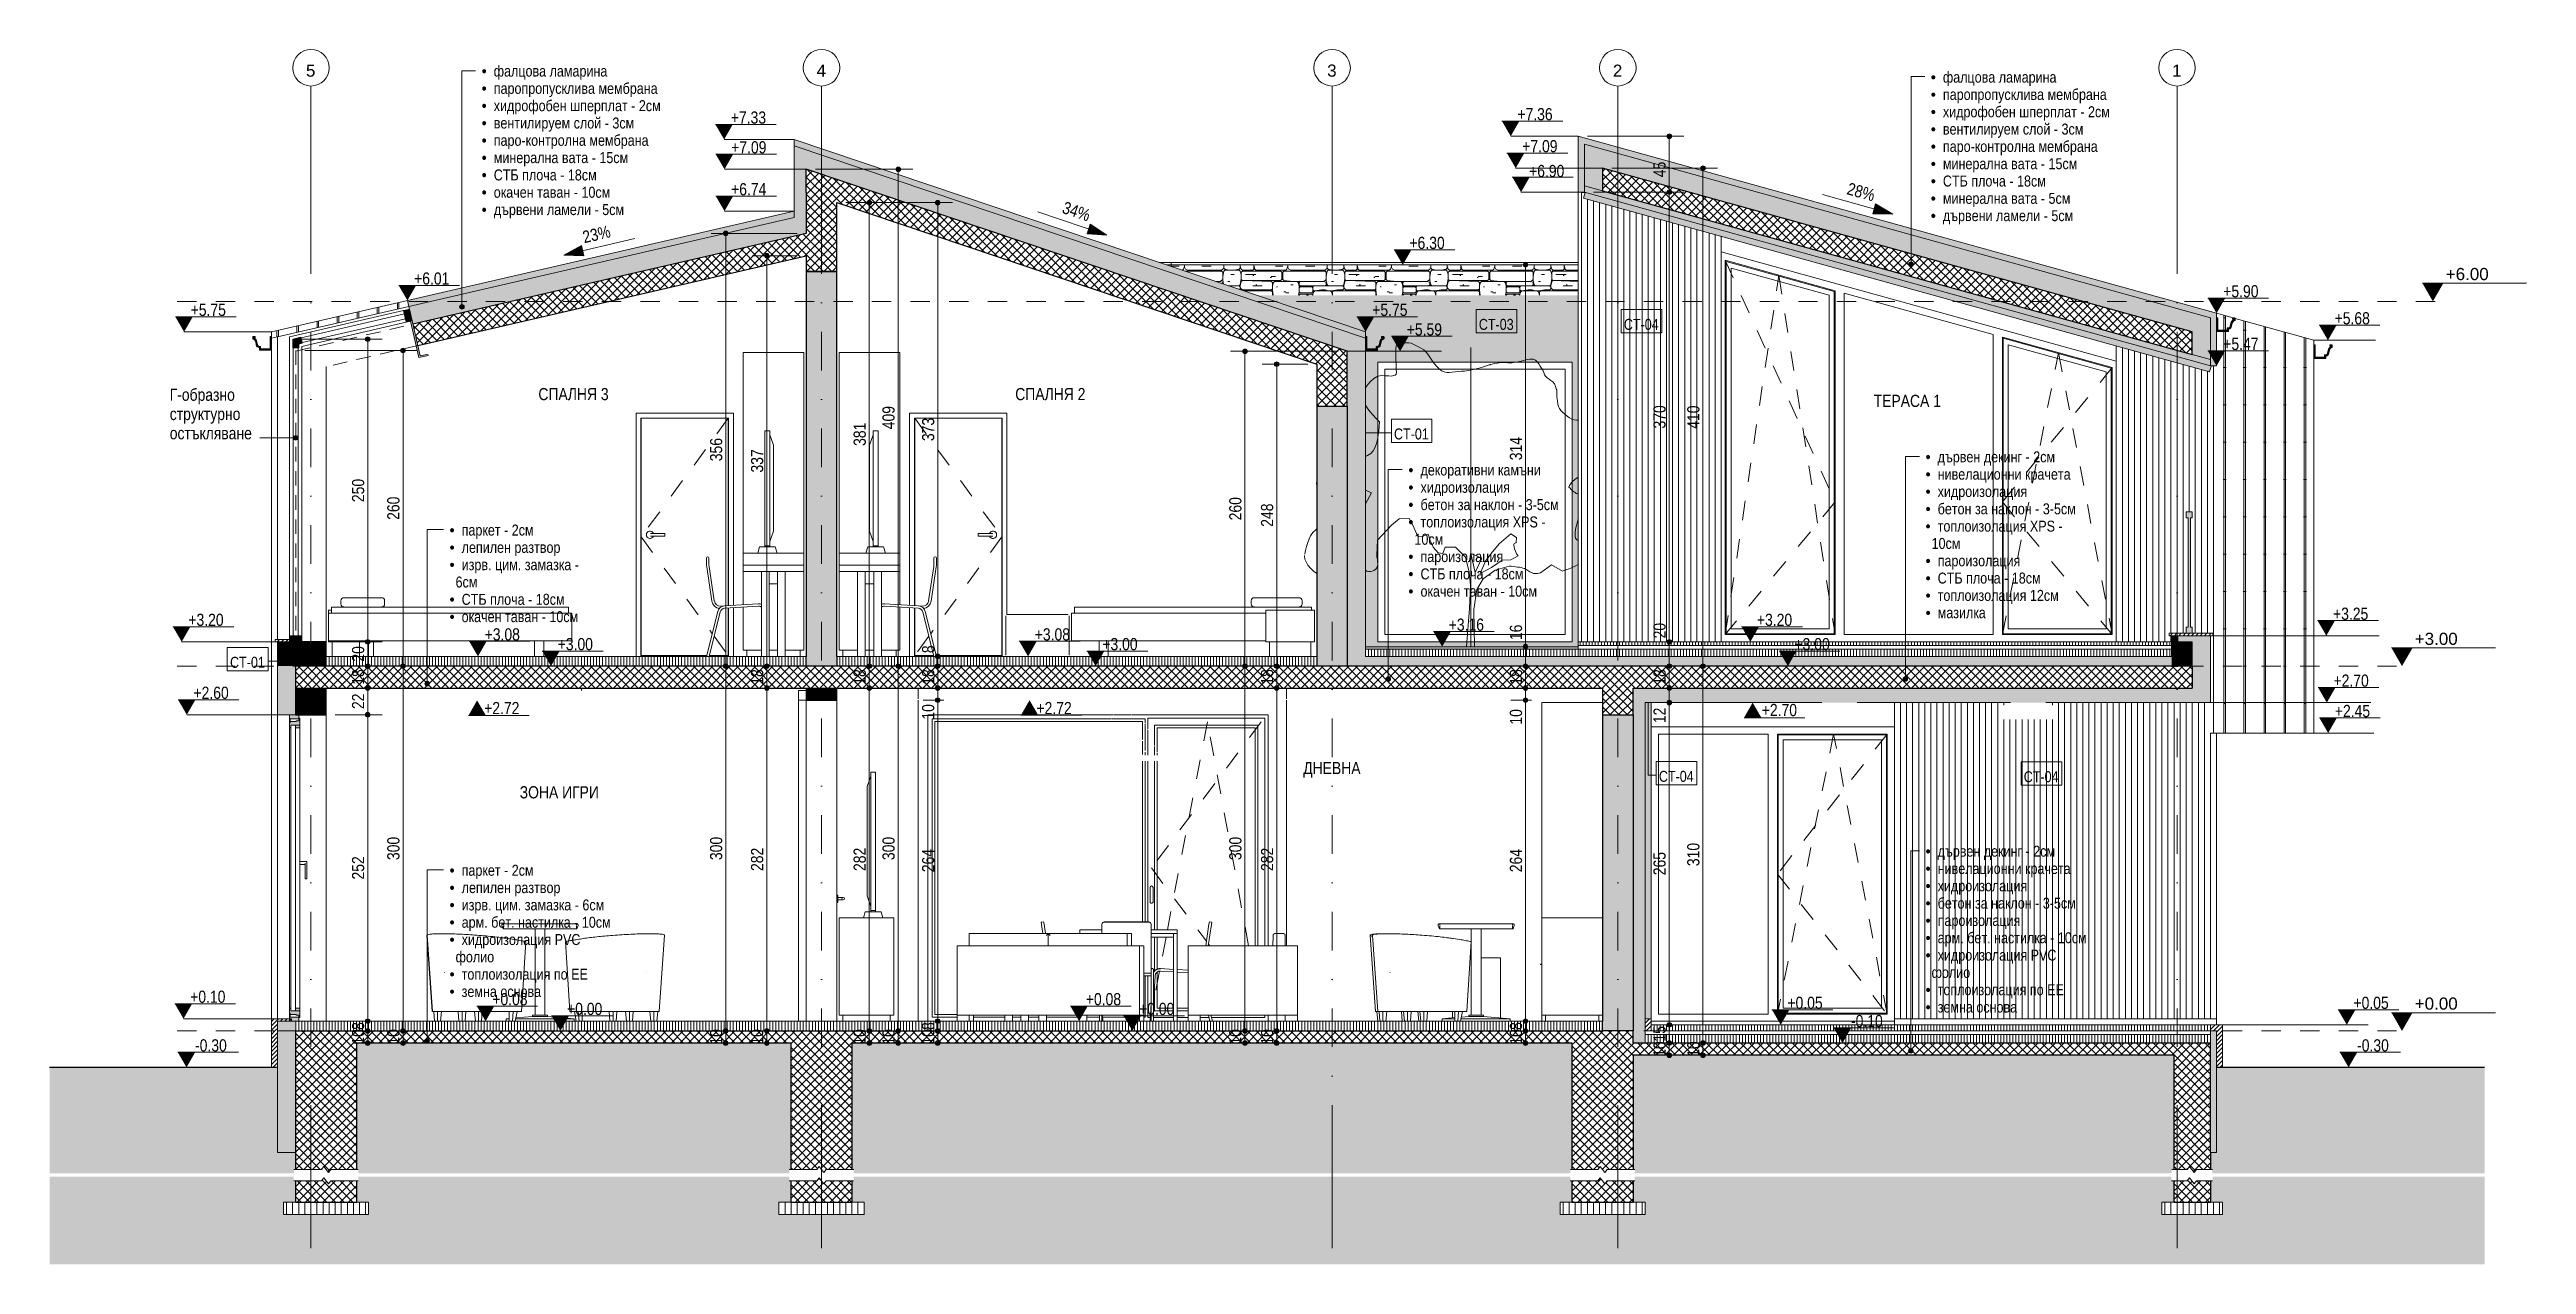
# Model space of a CAD drawing. Header units: centimetres. Extents: x -1987 to 51, y -192 to 807.
import ezdxf

# ---------------------------------------------------------------- set-up
doc = ezdxf.new("R2010")
doc.units = ezdxf.units.CM
for name, pattern in [('Dash', [31.75, 15.875, -15.875]), ('Dash dot', [79.375, 31.75, -23.8125, 0, -23.8125]), ('Overhead', [19.84375, 11.90625, -7.9375])]:
    doc.linetypes.add(name, pattern=pattern)
for name, color, linetype, lineweight in [('A-ANNO-DIMS', 7, 'Continuous', 9), ('A-ANNO-DIMS-50', 7, 'Continuous', 9), ('A-ANNO-NOTE', 7, 'Continuous', 9), ('A-AREA-IDEN', 7, 'Continuous', 9), ('A-DETL-GENF', 7, 'Continuous', 9), ('A-DETL-MBND', 7, 'Continuous', 9), ('A-DOOR', 7, 'Continuous', 9), ('A-DOOR-FRAM', 7, 'Continuous', 15), ('A-FLOR', 7, 'Continuous', 9), ('A-FLOR-FNSH', 7, 'Continuous', 9), ('A-FLOR-HRAL', 7, 'Continuous', 9), ('A-FLOR-LEVL', 7, 'Continuous', 9), ('A-FLOR-MCUT', 7, 'Continuous', 9), ('A-FLOR-OVHD', 7, 'Overhead', 9), ('A-FLOR-PATT', 7, 'Continuous', 9), ('A-GLAZ', 7, 'Continuous', 5), ('A-GLAZ-CURT', 7, 'Continuous', 9), ('A-GLAZ-CWMG', 7, 'Continuous', 9), ('A-GLAZ-HDLN', 7, 'Dash', 5), ('A-ROOF', 7, 'Continuous', 9), ('A-ROOF-FNSH', 7, 'Continuous', 9), ('A-ROOF-MCUT', 7, 'Continuous', 9), ('A-ROOF-OTLN', 7, 'Continuous', 9), ('A-ROOF-PATT', 7, 'Continuous', 9), ('A-WALL', 7, 'Continuous', 9), ('A-WALL-FNSH', 7, 'Continuous', 9), ('A-WALL-IDEN', 7, 'Continuous', 9), ('A-WALL-PATT', 7, 'Continuous', 9), ('E-ELEC-EQPM', 7, 'Continuous', 9), ('G-ANNO-DIMS', 7, 'Continuous', 9), ('G-ANNO-TEXT', 7, 'Continuous', 9), ('I-FURN', 7, 'Continuous', 9), ('L-PLNT', 7, 'Continuous', 15), ('M-EQPM', 7, 'Continuous', 9), ('S-BEAM', 7, 'Continuous', 9), ('S-COLS', 7, 'Continuous', 9), ('S-GRID', 7, 'Continuous', 9), ('S-GRID-IDEN', 7, 'Continuous', 9)]:
    doc.layers.add(name, color=color, linetype=linetype, lineweight=lineweight)
doc.layers.add('A-DETL', color=7, linetype='Continuous', lineweight=9, true_color=0x008000)
doc.styles.add('Arial', font='arial.ttf', dxfattribs={"height": 10})
doc.styles.add('Arial Narrow', font='ARIALN.TTF', dxfattribs={"height": 10})
doc.styles.add('Arial Narrow_1', font='ARIALN.TTF', dxfattribs={"height": 10})
doc.styles.add('Arial Narrow_2', font='ARIALN.TTF', dxfattribs={"height": 10})
doc.styles.add('Arial Narrow_3', font='ARIALN.TTF', dxfattribs={"height": 9})
doc.dimstyles.new('TEC_DIM', dxfattribs={"dimscale": 30.48, "dimtxt": 10.23431, "dimasz": 0.492126, "dimexe": 0.393701, "dimexo": 0.246063, "dimgap": 0, "dimtad": 1, "dimdec": 0, "dimzin": 0, "dimdsep": 46, "dimtxsty": 'Arial Narrow', "dimblk1": 'DOTSMALL', "dimblk2": 'DOTSMALL', "dimsah": 1, "dimcen": 0.09, "dimazin": 0, "dimtfac": 1, "dimtdec": 4, "dimtix": 1, "dimtmove": 0, "dimatfit": 3, "dimfxl": 1, "dimtvp": 1, "dimtolj": 1, "dimtzin": 0, "dimarcsym": 2})
doc.dimstyles.new('TEC_DIM_1', dxfattribs={"dimscale": 30.48, "dimtxt": 10.23431, "dimasz": 0.492126, "dimexe": 0.393701, "dimexo": 0.246063, "dimgap": 0, "dimtad": 1, "dimdec": 0, "dimzin": 0, "dimdsep": 46, "dimtxsty": 'Arial Narrow_2', "dimblk1": 'DOTSMALL', "dimblk2": 'DOTSMALL', "dimsah": 1, "dimcen": 0.09, "dimazin": 0, "dimtfac": 1, "dimtdec": 4, "dimtix": 1, "dimtmove": 0, "dimatfit": 3, "dimfxl": 1, "dimtvp": 1, "dimtolj": 1, "dimtzin": 0, "dimarcsym": 2})
doc.dimstyles.new('TEC_DIM_2', dxfattribs={"dimscale": 30.48, "dimtxt": 10.23431, "dimasz": 0.492126, "dimexe": 0.393701, "dimexo": 0.246063, "dimgap": 0, "dimtad": 1, "dimdec": 0, "dimzin": 0, "dimdsep": 46, "dimtxsty": 'Arial Narrow', "dimblk1": 'DOTSMALL', "dimblk2": 'DOTSMALL', "dimsah": 1, "dimcen": 0.09, "dimazin": 0, "dimtfac": 1, "dimtdec": 4, "dimtix": 1, "dimtmove": 2, "dimatfit": 3, "dimfxl": 1, "dimtvp": 1, "dimtolj": 1, "dimtzin": 0, "dimarcsym": 2})
doc.dimstyles.new('TEC_DIM_3', dxfattribs={"dimscale": 30.48, "dimtxt": 10.23431, "dimasz": 0.492126, "dimexe": 0.393701, "dimexo": 0.246063, "dimgap": 0, "dimtad": 1, "dimdec": 0, "dimzin": 0, "dimdsep": 46, "dimtxsty": 'Arial Narrow_2', "dimblk1": 'DOTSMALL', "dimblk2": 'DOTSMALL', "dimsah": 1, "dimcen": 0.09, "dimazin": 0, "dimtfac": 1, "dimtdec": 4, "dimtix": 1, "dimtmove": 2, "dimatfit": 3, "dimfxl": 1, "dimtvp": 1, "dimtolj": 1, "dimtzin": 0, "dimarcsym": 2})
pattern_1 = [(270, (-1006.643, 5), (2.5, 2e-16), [])]
pattern_2 = [(270, (-485.143, 320), (2.5, 2e-16), [])]
pattern_3 = [(45, (-985.806, 295.661), (-1.767767, 1.767767), [])]
pattern_4 = [(45, (-985.806, 295.661), (-3.535534, 3.535534), []), (135, (-985.806, 295.661), (-3.535534, -3.535534), [])]
pattern_5 = [(0, (-985.806, 295.661), (19.05, 19.05), [19.05, -19.05]), (0, (-985.806, 302.805), (19.05, 19.05), [19.05, -19.05]), (0, (-985.806, 309.948), (19.05, 19.05), [19.05, -19.05]), (90, (-983.425, 312.33), (-19.05, 19.05), [19.05, -19.05]), (90, (-976.281, 312.33), (-19.05, 19.05), [19.05, -19.05]), (90, (-969.137, 312.33), (-19.05, 19.05), [19.05, -19.05])]

msp = doc.modelspace()

# ---------------------------------------------------------------- texts
at = {"layer": 'A-AREA-IDEN', "char_height": 10, "attachment_point": 8, "line_spacing_factor": 0.949189, "style": 'Arial Narrow_1'}
for s, insert, width in [('\\pt63.5,127,190.5,254,317.5,381,444.5,508,571.5,635,698.5,762,825.5,889,952.5,1016,1079.5,1143,1206.5,1270,1333.5,1397,1460.5,1524,1587.5,1651,1714.5,1778,1841.5,1905,1968.5,2032;СПАЛНЯ 3', (-1555.6, 518.6), 58.9), ('\\pt63.5,127,190.5,254,317.5,381,444.5,508,571.5,635,698.5,762,825.5,889,952.5,1016,1079.5,1143,1206.5,1270,1333.5,1397,1460.5,1524,1587.5,1651,1714.5,1778,1841.5,1905,1968.5,2032;СПАЛНЯ 2', (-1163.4, 518.6), 58.9), ('\\pt63.5,127,190.5,254,317.5,381,444.5,508,571.5,635,698.5,762,825.5,889,952.5,1016,1079.5,1143,1206.5,1270,1333.5,1397,1460.5,1524,1587.5,1651,1714.5,1778,1841.5,1905,1968.5,2032;ТЕРАСА 1', (-458.5, 513), 57.55), ('\\pt63.5,127,190.5,254,317.5,381,444.5,508,571.5,635,698.5,762,825.5,889,952.5,1016,1079.5,1143,1206.5,1270,1333.5,1397,1460.5,1524,1587.5,1651,1714.5,1778,1841.5,1905,1968.5,2032;ДНЕВНА', (-931.8, 208.3), 48.6), ('\\pt63.5,127,190.5,254,317.5,381,444.5,508,571.5,635,698.5,762,825.5,889,952.5,1016,1079.5,1143,1206.5,1270,1333.5,1397,1460.5,1524,1587.5,1651,1714.5,1778,1841.5,1905,1968.5,2032;ЗОНА ИГРИ', (-1567.3, 191.1), 66.45)]:
    msp.add_mtext(s, dxfattribs=dict(at, insert=insert, width=width))
at = {"layer": 'A-FLOR-LEVL', "char_height": 10, "width": 36.4, "attachment_point": 4, "line_spacing_factor": 0.936439, "style": 'Arial'}
for s, insert in [('\\pt5,10,15,20,25,30,35,40,45,50,55,60,65,70,75,80,85,90,95,100,105,110,115,120,125,130,135,140,145,150,155,160;+6.00', (-15.6, 622.4)), ('\\pt5,10,15,20,25,30,35,40,45,50,55,60,65,70,75,80,85,90,95,100,105,110,115,120,125,130,135,140,145,150,155,160;+3.00', (-41.1, 322.4)), ('\\pt5,10,15,20,25,30,35,40,45,50,55,60,65,70,75,80,85,90,95,100,105,110,115,120,125,130,135,140,145,150,155,160;+0.00', (-41.1, 22.4))]:
    msp.add_mtext(s, dxfattribs=dict(at, insert=insert))
at = {"layer": 'A-WALL-IDEN', "char_height": 9, "width": 28.45, "attachment_point": 5, "line_spacing_factor": 0.949189, "style": 'Arial Narrow_3'}
for s, insert in [('\\pt25.00002,50.00004,74.99997,99.99999,125.00001,150.00003,174.99996,199.99998,225,250.00002,275.00004,299.99997,324.99999,350.00001,375.00003,399.99996,424.99998,450,475.00002,500.00004,524.99997,549.99999,575.00001,600.00003,624.99996,649.99998,675,700.00002,725.00004,749.99997,774.99999,800.00001;СТ-03', (-796.6, 581)), ('\\pt25.00002,50.00004,74.99997,99.99999,125.00001,150.00003,174.99996,199.99998,225,250.00002,275.00004,299.99997,324.99999,350.00001,375.00003,399.99996,424.99998,450,475.00002,500.00004,524.99997,549.99999,575.00001,600.00003,624.99996,649.99998,675,700.00002,725.00004,749.99997,774.99999,800.00001;СТ-04', (-677.3, 581)), ('\\pt25.00002,50.00004,74.99997,99.99999,125.00001,150.00003,174.99996,199.99998,225,250.00002,275.00004,299.99997,324.99999,350.00001,375.00003,399.99996,424.99998,450,475.00002,500.00004,524.99997,549.99999,575.00001,600.00003,624.99996,649.99998,675,700.00002,725.00004,749.99997,774.99999,800.00001;СТ-01', (-866.4, 490.9)), ('\\pt25.00002,50.00004,74.99997,99.99999,125.00001,150.00003,174.99996,199.99998,225,250.00002,275.00004,299.99997,324.99999,350.00001,375.00003,399.99996,424.99998,450,475.00002,500.00004,524.99997,549.99999,575.00001,600.00003,624.99996,649.99998,675,700.00002,725.00004,749.99997,774.99999,800.00001;СТ-01', (-1823.8, 303.1)), ('\\pt25.00002,50.00004,74.99997,99.99999,125.00001,150.00003,174.99996,199.99998,225,250.00002,275.00004,299.99997,324.99999,350.00001,375.00003,399.99996,424.99998,450,475.00002,500.00004,524.99997,549.99999,575.00001,600.00003,624.99996,649.99998,675,700.00002,725.00004,749.99997,774.99999,800.00001;СТ-04', (-648.5, 209.3)), ('\\pt25.00002,50.00004,74.99997,99.99999,125.00001,150.00003,174.99996,199.99998,225,250.00002,275.00004,299.99997,324.99999,350.00001,375.00003,399.99996,424.99998,450,475.00002,500.00004,524.99997,549.99999,575.00001,600.00003,624.99996,649.99998,675,700.00002,725.00004,749.99997,774.99999,800.00001;СТ-04', (-348.4, 209))]:
    msp.add_mtext(s, dxfattribs=dict(at, insert=insert))
at = {"layer": 'G-ANNO-DIMS', "char_height": 10, "attachment_point": 1, "line_spacing_factor": 0.974696, "style": 'Arial Narrow'}
for s, insert, width in [('+7.33', (-1426.2, 756.2), 34.754), ('+7.36', (-779.2, 758.9), 34.754), ('+7.09', (-1425.9, 731.7), 34.754), ('+7.09', (-775.2, 732.6), 34.754), ('+6.74', (-1426, 697.2), 34.754), ('+6.90', (-769.6, 712.2), 34.754), ('+6.30', (-868, 653.1), 34.754), ('+6.01', (-1686.7, 623.8), 34.754), ('+5.90', (-198.6, 613.3), 34.754), ('+5.75', (-1870.5, 598), 34.754), ('+5.75', (-898.6, 598), 34.754), ('+5.68', (-107, 591.1), 34.754), ('+5.59', (-870.2, 581.9), 34.754), ('+5.47', (-198.6, 570), 34.754), ('+3.25', (-108.3, 348.1), 34.754), ('+3.20', (-1872.4, 343.1), 34.754), ('+3.08', (-1628.7, 331.1), 34.754), ('+3.08', (-1176.2, 331.1), 34.754), ('+3.16', (-835.7, 339.1), 34.754), ('+3.20', (-582.2, 343.1), 34.754), ('+3.00', (-1568.6, 323.1), 34.754), ('+3.00', (-1120.6, 323.1), 34.754), ('+3.00', (-551.3, 323.1), 34.754), ('+2.70', (-107.9, 293.1), 34.754), ('+2.60', (-1868.2, 283.1), 34.754), ('+2.72', (-1629.1, 270.5), 34.754), ('+2.72', (-1174.8, 270.5), 34.754), ('+2.70', (-578.2, 268.9), 34.754), ('+2.45', (-106.8, 268.1), 34.754), ('+0.10', (-1870.9, 33.1), 34.754), ('+0.08', (-1622.4, 31.1), 34.754), ('+0.00', (-1560.9, 23.1), 34.754), ('+0.08', (-1134.2, 31.1), 34.754), ('+0.00', (-1090.4, 23.1), 34.754), ('+0.05', (-557.1, 28.1), 34.754), ('+0.05', (-91.5, 28.1), 34.754), ('-0.10', (-504.8, 13.1), 31.192), ('-0.30', (-1866.9, -6.9), 31.192), ('-0.30', (-88.5, -6.9), 31.192)]:
    msp.add_mtext(s, dxfattribs=dict(at, insert=insert, width=width))
at = {"layer": 'G-ANNO-DIMS', "char_height": 10, "width": 27.508, "attachment_point": 1, "line_spacing_factor": 0.974696, "style": 'Arial Narrow'}
for s, insert, rotation in [('28%', (-506.2, 697.9), 344.5), ('34%', (-1151.2, 682.4), 341.4), ('23%', (-1549, 657.5), 13)]:
    msp.add_mtext(s, dxfattribs=dict(at, insert=insert, rotation=rotation))
at = {"layer": 'G-ANNO-TEXT', "attachment_point": 1, "line_spacing_factor": 0.949189}
for s, insert, char_height, width, style in [('\\pi-5.00004,l5.00004,t9.99999,15.00003,19.99998,25.00002,29.99997,35.00001,39.99996,45,50.00004,54.99999,60.00003,64.99998,70.00002,74.99997,80.00001,84.99996,90,95.00004,99.99999,105.00003,109.99998,115.00002,119.99997,125.00001,129.99996,135,140.00004,144.99999,150.00003,154.99998,160.00002;{\\fSymbol|b0|i0|c2|p18;·^I}фалцова ламарина\\P{\\fSymbol|b0|i0|c2|p18;·^I}паропропусклива мембрана\\P{\\fSymbol|b0|i0|c2|p18;·^I}хидрофобен шперплат - 2см\\P{\\fSymbol|b0|i0|c2|p18;·^I}вентилируем слой - 3см\\P{\\fSymbol|b0|i0|c2|p18;·^I}паро-контролна мембрана\\P{\\fSymbol|b0|i0|c2|p18;·^I}минерална вата - 15см\\P{\\fSymbol|b0|i0|c2|p18;·^I}СТБ плоча - 18см\\P{\\fSymbol|b0|i0|c2|p18;·^I}окачен таван - 10см\\P{\\fSymbol|b0|i0|c2|p18;·^I}дървени ламели - 5см', (-1631.2, 793.9), 9, 216.6, 'Arial Narrow_3'), ('\\pi-5.00004,l5.00004,t9.99999,15.00003,19.99998,25.00002,29.99997,35.00001,39.99996,45,50.00004,54.99999,60.00003,64.99998,70.00002,74.99997,80.00001,84.99996,90,95.00004,99.99999,105.00003,109.99998,115.00002,119.99997,125.00001,129.99996,135,140.00004,144.99999,150.00003,154.99998,160.00002;{\\fSymbol|b0|i0|c2|p18;·^I}фалцова ламарина\\P{\\fSymbol|b0|i0|c2|p18;·^I}паропропусклива мембрана\\P{\\fSymbol|b0|i0|c2|p18;·^I}хидрофобен шперплат - 2см\\P{\\fSymbol|b0|i0|c2|p18;·^I}вентилируем слой - 3см\\P{\\fSymbol|b0|i0|c2|p18;·^I}паро-контролна мембрана\\P{\\fSymbol|b0|i0|c2|p18;·^I}минерална вата - 15см\\P{\\fSymbol|b0|i0|c2|p18;·^I}СТБ плоча - 18см\\P{\\fSymbol|b0|i0|c2|p18;·^I}минерална вата - 5см\\P{\\fSymbol|b0|i0|c2|p18;·^I}дървени ламели - 5см', (-439.2, 788.9), 9, 202.75, 'Arial Narrow_3'), ('\\pt15,30,45,60,75,90,105,120,135,150,165,180,195,210,225,240,255,270,285,300,315,330,345,360,375,390,405,420,435,450,465,480;Г-образно структурно остъкляване', (-1887.7, 528.2), 10, 71.1, 'Arial Narrow_1'), ('\\pi-5.00004,l5.00004,t9.99999,15.00003,19.99998,25.00002,29.99997,35.00001,39.99996,45,50.00004,54.99999,60.00003,64.99998,70.00002,74.99997,80.00001,84.99996,90,95.00004,99.99999,105.00003,109.99998,115.00002,119.99997,125.00001,129.99996,135,140.00004,144.99999,150.00003,154.99998,160.00002;{\\fSymbol|b0|i0|c2|p18;·^I}дървен декинг - 2см\\P{\\fSymbol|b0|i0|c2|p18;·^I}нивелационни крачета\\P{\\fSymbol|b0|i0|c2|p18;·^I}хидроизолация \\P{\\fSymbol|b0|i0|c2|p18;·^I}бетон за наклон - 3-5см\\P{\\fSymbol|b0|i0|c2|p18;·^I}топлоизолация XPS - \\P\\pi0,t5.00004,9.99999,15.00003,19.99998,25.00002,29.99997,35.00001,39.99996,45,50.00004,54.99999,60.00003,64.99998,70.00002,74.99997,80.00001,84.99996,90,95.00004,99.99999,105.00003,109.99998,115.00002,119.99997,125.00001,129.99996,135,140.00004,144.99999,150.00003,154.99998,160.00002;10см\\P\\pi-5.00004,t9.99999,15.00003,19.99998,25.00002,29.99997,35.00001,39.99996,45,50.00004,54.99999,60.00003,64.99998,70.00002,74.99997,80.00001,84.99996,90,95.00004,99.99999,105.00003,109.99998,115.00002,119.99997,125.00001,129.99996,135,140.00004,144.99999,150.00003,154.99998,160.00002;{\\fSymbol|b0|i0|c2|p18;·^I}пароизолация\\P{\\fSymbol|b0|i0|c2|p18;·^I}СТБ плоча - 18см\\P{\\fSymbol|b0|i0|c2|p18;·^I}топлоизолация 12см\\P{\\fSymbol|b0|i0|c2|p18;·^I}мазилка', (-443.5, 476.6), 9, 133.269, 'Arial Narrow_3'), ('\\pi-5.00004,l5.00004,t9.99999,15.00003,19.99998,25.00002,29.99997,35.00001,39.99996,45,50.00004,54.99999,60.00003,64.99998,70.00002,74.99997,80.00001,84.99996,90,95.00004,99.99999,105.00003,109.99998,115.00002,119.99997,125.00001,129.99996,135,140.00004,144.99999,150.00003,154.99998,160.00002;{\\fSymbol|b0|i0|c2|p18;·^I}декоративни камъни\\P{\\fSymbol|b0|i0|c2|p18;·^I}хидроизолация \\P{\\fSymbol|b0|i0|c2|p18;·^I}бетон за наклон - 3-5см\\P{\\fSymbol|b0|i0|c2|p18;·^I}топлоизолация XPS - \\P\\pi0,t5.00004,9.99999,15.00003,19.99998,25.00002,29.99997,35.00001,39.99996,45,50.00004,54.99999,60.00003,64.99998,70.00002,74.99997,80.00001,84.99996,90,95.00004,99.99999,105.00003,109.99998,115.00002,119.99997,125.00001,129.99996,135,140.00004,144.99999,150.00003,154.99998,160.00002;10см\\P\\pi-5.00004,t9.99999,15.00003,19.99998,25.00002,29.99997,35.00001,39.99996,45,50.00004,54.99999,60.00003,64.99998,70.00002,74.99997,80.00001,84.99996,90,95.00004,99.99999,105.00003,109.99998,115.00002,119.99997,125.00001,129.99996,135,140.00004,144.99999,150.00003,154.99998,160.00002;{\\fSymbol|b0|i0|c2|p18;·^I}пароизолация\\P{\\fSymbol|b0|i0|c2|p18;·^I}СТБ плоча - 18см\\P{\\fSymbol|b0|i0|c2|p18;·^I}окачен таван - 10см', (-868.9, 465.8), 9, 133.269, 'Arial Narrow_3'), ('\\pi-5.00004,l5.00004,t9.99999,15.00003,19.99998,25.00002,29.99997,35.00001,39.99996,45,50.00004,54.99999,60.00003,64.99998,70.00002,74.99997,80.00001,84.99996,90,95.00004,99.99999,105.00003,109.99998,115.00002,119.99997,125.00001,129.99996,135,140.00004,144.99999,150.00003,154.99998,160.00002;{\\fSymbol|b0|i0|c2|p18;·^I}паркет - 2см\\P{\\fSymbol|b0|i0|c2|p18;·^I}лепилен разтвор \\P{\\fSymbol|b0|i0|c2|p18;·^I}изрв. цим. замазка - \\P\\pi0,t5.00004,9.99999,15.00003,19.99998,25.00002,29.99997,35.00001,39.99996,45,50.00004,54.99999,60.00003,64.99998,70.00002,74.99997,80.00001,84.99996,90,95.00004,99.99999,105.00003,109.99998,115.00002,119.99997,125.00001,129.99996,135,140.00004,144.99999,150.00003,154.99998,160.00002;6см \\P\\pi-5.00004,t9.99999,15.00003,19.99998,25.00002,29.99997,35.00001,39.99996,45,50.00004,54.99999,60.00003,64.99998,70.00002,74.99997,80.00001,84.99996,90,95.00004,99.99999,105.00003,109.99998,115.00002,119.99997,125.00001,129.99996,135,140.00004,144.99999,150.00003,154.99998,160.00002;{\\fSymbol|b0|i0|c2|p18;·^I}СТБ плоча - 18см\\P{\\fSymbol|b0|i0|c2|p18;·^I}окачен таван - 10см', (-1657.6, 416.4), 9, 123.927, 'Arial Narrow_3'), ('\\pi-5.00004,l5.00004,t9.99999,15.00003,19.99998,25.00002,29.99997,35.00001,39.99996,45,50.00004,54.99999,60.00003,64.99998,70.00002,74.99997,80.00001,84.99996,90,95.00004,99.99999,105.00003,109.99998,115.00002,119.99997,125.00001,129.99996,135,140.00004,144.99999,150.00003,154.99998,160.00002;{\\fSymbol|b0|i0|c2|p18;·^I}дървен декинг - 2см\\P{\\fSymbol|b0|i0|c2|p18;·^I}нивелационни крачета\\P{\\fSymbol|b0|i0|c2|p18;·^I}хидроизолация \\P{\\fSymbol|b0|i0|c2|p18;·^I}бетон за наклон - 3-5см\\P{\\fSymbol|b0|i0|c2|p18;·^I}пароизолация\\P{\\fSymbol|b0|i0|c2|p18;·^I}арм. бет. настилка - 10см\\P{\\fSymbol|b0|i0|c2|p18;·^I}хидроизолация PVC \\P\\pi0,t5.00004,9.99999,15.00003,19.99998,25.00002,29.99997,35.00001,39.99996,45,50.00004,54.99999,60.00003,64.99998,70.00002,74.99997,80.00001,84.99996,90,95.00004,99.99999,105.00003,109.99998,115.00002,119.99997,125.00001,129.99996,135,140.00004,144.99999,150.00003,154.99998,160.00002;фолио\\P\\pi-5.00004,t9.99999,15.00003,19.99998,25.00002,29.99997,35.00001,39.99996,45,50.00004,54.99999,60.00003,64.99998,70.00002,74.99997,80.00001,84.99996,90,95.00004,99.99999,105.00003,109.99998,115.00002,119.99997,125.00001,129.99996,135,140.00004,144.99999,150.00003,154.99998,160.00002;{\\fSymbol|b0|i0|c2|p18;·^I}топлоизолация по ЕЕ\\P{\\fSymbol|b0|i0|c2|p18;·^I}земна основа', (-443.5, 152.3), 9, 136.602, 'Arial Narrow_3'), ('\\pi-5.00004,l5.00004,t9.99999,15.00003,19.99998,25.00002,29.99997,35.00001,39.99996,45,50.00004,54.99999,60.00003,64.99998,70.00002,74.99997,80.00001,84.99996,90,95.00004,99.99999,105.00003,109.99998,115.00002,119.99997,125.00001,129.99996,135,140.00004,144.99999,150.00003,154.99998,160.00002;{\\fSymbol|b0|i0|c2|p18;·^I}паркет - 2см\\P{\\fSymbol|b0|i0|c2|p18;·^I}лепилен разтвор \\P{\\fSymbol|b0|i0|c2|p18;·^I}изрв. цим. замазка - 6см \\P{\\fSymbol|b0|i0|c2|p18;·^I}арм. бет. настилка - 10см\\P{\\fSymbol|b0|i0|c2|p18;·^I}хидроизолация PVC \\P\\pi0,t5.00004,9.99999,15.00003,19.99998,25.00002,29.99997,35.00001,39.99996,45,50.00004,54.99999,60.00003,64.99998,70.00002,74.99997,80.00001,84.99996,90,95.00004,99.99999,105.00003,109.99998,115.00002,119.99997,125.00001,129.99996,135,140.00004,144.99999,150.00003,154.99998,160.00002;фолио\\P\\pi-5.00004,t9.99999,15.00003,19.99998,25.00002,29.99997,35.00001,39.99996,45,50.00004,54.99999,60.00003,64.99998,70.00002,74.99997,80.00001,84.99996,90,95.00004,99.99999,105.00003,109.99998,115.00002,119.99997,125.00001,129.99996,135,140.00004,144.99999,150.00003,154.99998,160.00002;{\\fSymbol|b0|i0|c2|p18;·^I}топлоизолация по ЕЕ\\P{\\fSymbol|b0|i0|c2|p18;·^I}земна основа', (-1657.6, 136.6), 9, 136.602, 'Arial Narrow_3')]:
    msp.add_mtext(s, dxfattribs=dict(at, insert=insert, char_height=char_height, width=width, style=style))
at = {"layer": 'S-GRID-IDEN', "char_height": 10, "width": 8.25, "attachment_point": 5, "line_spacing_factor": 0.936439, "style": 'Arial'}
for s, insert in [('\\pt50,100,150,200,250,300,350,400,450,500,550,600,650,700,750,800,850,900,950,1000,1050,1100,1150,1200,1250,1300,1350,1400,1450,1500,1550,1600;5', (-1771.8, 789.7)), ('\\pt50,100,150,200,250,300,350,400,450,500,550,600,650,700,750,800,850,900,950,1000,1050,1100,1150,1200,1250,1300,1350,1400,1450,1500,1550,1600;4', (-1351.8, 789.7)), ('\\pt50,100,150,200,250,300,350,400,450,500,550,600,650,700,750,800,850,900,950,1000,1050,1100,1150,1200,1250,1300,1350,1400,1450,1500,1550,1600;3', (-931.8, 789.7)), ('\\pt50,100,150,200,250,300,350,400,450,500,550,600,650,700,750,800,850,900,950,1000,1050,1100,1150,1200,1250,1300,1350,1400,1450,1500,1550,1600;2', (-696.8, 789.7)), ('\\pt50,100,150,200,250,300,350,400,450,500,550,600,650,700,750,800,850,900,950,1000,1050,1100,1150,1200,1250,1300,1350,1400,1450,1500,1550,1600;1', (-236.8, 789.7))]:
    msp.add_mtext(s, dxfattribs=dict(at, insert=insert))

# ---------------------------------------------------------------- blocks, each defined once
blk = doc.blocks.new('ШКАФ - ШКАФ-2266388-1-1')
at = {"layer": 'I-FURN', "color": 253, "true_color": 0xaaaaaa}
for p, q in [((-759.1, 93), (-709.1, 93)), ((-759.1, 13), (-759.1, 93)), ((-709.1, 13), (-759.1, 13)), ((-756.1, 8), (-756.1, 13)), ((-712.1, 8), (-712.1, 13))]:
    blk.add_line(p, q, dxfattribs=at)
blk = doc.blocks.new('TEC-DOOR-DBL - 145x200-2360308-1-1')
at = {"layer": 'A-DOOR'}
for p, q in [((-1338.3, 111.7), (-1339.1, 111.7)), ((-1339.1, 105.7), (-1338.3, 105.7)), ((-1338.3, 111.7), (-1338.3, 108.7)), ((-1335.3, 109.7), (-1338.3, 109.7)), ((-1338.3, 108.7), (-1338.3, 105.7)), ((-1338.3, 107.7), (-1335.3, 107.7))]:
    blk.add_line(p, q, dxfattribs=at)
at = {"layer": 'A-DOOR', "flags": 128}
for points in [[(-1335, 109.7), (-1335, 109.7), (-1335.1, 109.7), (-1335.1, 109.7), (-1335.2, 109.7), (-1335.3, 109.7), (-1335.3, 109.7), (-1335.3, 109.7)], [(-1335.3, 109.7), (-1335.3, 109.7), (-1335.2, 109.7), (-1335.2, 109.7), (-1335.1, 109.7), (-1335, 109.7), (-1335, 109.7), (-1334.9, 109.7), (-1334.9, 109.7), (-1334.8, 109.7), (-1334.8, 109.7), (-1334.7, 109.7), (-1334.7, 109.7), (-1334.6, 109.7), (-1334.5, 109.7), (-1334.5, 109.7), (-1334.4, 109.7), (-1334.4, 109.7), (-1334.4, 109.7), (-1334.3, 109.7), (-1334.3, 109.7), (-1334.2, 109.7), (-1334.2, 109.7), (-1334.2, 109.7), (-1334.1, 109.7), (-1334.1, 109.7), (-1334, 109.7), (-1334, 109.7), (-1334, 109.7), (-1334, 109.7), (-1333.9, 109.7)], [(-1335.3, 107.7), (-1335.3, 107.7), (-1335.2, 107.7), (-1335.2, 107.7), (-1335.1, 107.7), (-1335, 107.7), (-1335, 107.7), (-1334.9, 107.7), (-1334.9, 107.7), (-1334.8, 107.7), (-1334.8, 107.7), (-1334.7, 107.7), (-1334.7, 107.7), (-1334.6, 107.7), (-1334.5, 107.7), (-1334.5, 107.7), (-1334.4, 107.7), (-1334.4, 107.7), (-1334.4, 107.7), (-1334.3, 107.7), (-1334.3, 107.7), (-1334.2, 107.7), (-1334.2, 107.7), (-1334.2, 107.7), (-1334.1, 107.7), (-1334.1, 107.7), (-1334, 107.7), (-1334, 107.7), (-1334, 107.7), (-1334, 107.7), (-1333.9, 107.7)], [(-1333.9, 107.7), (-1334, 107.7), (-1334, 107.7), (-1334, 107.7), (-1334, 107.7), (-1334.1, 107.7), (-1334.1, 107.7), (-1334.1, 107.7), (-1334.2, 107.7), (-1334.2, 107.7), (-1334.3, 107.7), (-1334.3, 107.7), (-1334.3, 107.7), (-1334.4, 107.7), (-1334.4, 107.7), (-1334.5, 107.7), (-1334.5, 107.7), (-1334.6, 107.7), (-1334.6, 107.7), (-1334.7, 107.7), (-1334.7, 107.7), (-1334.8, 107.7), (-1334.9, 107.7), (-1334.9, 107.7), (-1335, 107.7), (-1335, 107.7), (-1335.1, 107.7), (-1335.1, 107.7), (-1335.2, 107.7), (-1335.3, 107.7), (-1335.3, 107.7), (-1335.3, 107.7)], [(-1333.9, 109.7), (-1334, 109.7), (-1334, 109.7), (-1334, 109.7), (-1334, 109.7), (-1334.1, 109.7), (-1334.1, 109.7), (-1334.1, 109.7), (-1334.2, 109.7), (-1334.2, 109.7), (-1334.3, 109.7), (-1334.3, 109.7), (-1334.3, 109.7), (-1334.4, 109.7), (-1334.4, 109.7), (-1334.5, 109.7), (-1334.5, 109.7), (-1334.6, 109.7), (-1334.6, 109.7), (-1334.7, 109.7), (-1334.7, 109.7), (-1334.8, 109.7), (-1334.9, 109.7), (-1334.9, 109.7)]]:
    blk.add_lwpolyline(points, dxfattribs=at)
at = {"layer": 'A-DOOR'}
for start, end in [(0, 180), (180, 0)]:
    blk.add_arc((-1333.8, 108.7), 1, start, end, dxfattribs=at)
blk = doc.blocks.new('TEC_DOOR-INT - 80x200-2358330-1-1')
at = {"layer": 'A-DOOR', "linetype": 'Dash'}
for p, q in [((-1274.9, 503.8), (-1203.3, 406.3)), ((-1203.3, 406.3), (-1261.8, 326.7)), ((-1263.3, 324.6), (-1274.9, 308.8))]:
    blk.add_line(p, q, dxfattribs=at)
at = {"layer": 'A-DOOR', "lineweight": 15}
for p, q in [((-1203.3, 503.8), (-1274.9, 503.8)), ((-1274.9, 503.8), (-1274.9, 349.8)), ((-1203.3, 308.8), (-1203.3, 503.8)), ((-1274.9, 347.8), (-1274.9, 308.8)), ((-1274.9, 308.8), (-1259.4, 308.8)), ((-1257.3, 308.8), (-1203.3, 308.8))]:
    blk.add_line(p, q, dxfattribs=at)
at = {"layer": 'A-DOOR'}
for p, q in [((-1212.3, 409), (-1222.8, 409)), ((-1222.8, 408), (-1222.8, 409)), ((-1222.8, 407), (-1222.8, 408)), ((-1222.8, 407), (-1212.3, 407))]:
    blk.add_line(p, q, dxfattribs=at)
at = {"layer": 'A-DOOR', "flags": 128}
for points in [[(-1210.8, 409), (-1210.8, 409), (-1210.8, 409), (-1210.9, 409), (-1210.9, 409), (-1210.9, 409), (-1210.9, 409), (-1210.9, 409), (-1210.9, 409), (-1210.9, 409), (-1211, 409), (-1211, 409), (-1211, 409), (-1211, 409), (-1211.1, 409), (-1211.1, 409), (-1211.1, 409), (-1211.2, 409), (-1211.2, 409), (-1211.3, 409), (-1211.3, 409), (-1211.3, 409), (-1211.4, 409), (-1211.4, 409), (-1211.5, 409), (-1211.5, 409), (-1211.6, 409), (-1211.6, 409), (-1211.7, 409), (-1211.7, 409), (-1211.8, 409), (-1211.9, 409), (-1211.9, 409), (-1212, 409), (-1212, 409), (-1212.1, 409), (-1212.1, 409), (-1212.2, 409), (-1212.3, 409), (-1212.3, 409), (-1212.3, 409)], [(-1212.3, 407), (-1212.3, 407), (-1212.2, 407), (-1212.2, 407), (-1212.1, 407), (-1212, 407), (-1212, 407), (-1211.9, 407), (-1211.9, 407), (-1211.8, 407), (-1211.8, 407), (-1211.7, 407), (-1211.7, 407), (-1211.6, 407), (-1211.5, 407), (-1211.5, 407), (-1211.4, 407), (-1211.4, 407), (-1211.4, 407), (-1211.3, 407), (-1211.3, 407), (-1211.2, 407), (-1211.2, 407), (-1211.2, 407), (-1211.1, 407), (-1211.1, 407), (-1211, 407), (-1211, 407), (-1211, 407), (-1211, 407), (-1210.9, 407), (-1210.9, 407), (-1210.9, 407), (-1210.9, 407), (-1210.9, 407), (-1210.9, 407), (-1210.9, 407), (-1210.8, 407), (-1210.8, 407), (-1210.8, 407)]]:
    blk.add_lwpolyline(points, dxfattribs=at)
at = {"layer": 'A-DOOR'}
for start, end in [(360, 160.3657), (199.5633, 360)]:
    blk.add_arc((-1210.6, 408), 3, start, end, dxfattribs=at)
at = {"layer": 'A-DOOR-FRAM'}
for p, q in [((-1279.1, 508), (-1199.1, 508)), ((-1279.1, 350), (-1279.1, 508)), ((-1275.1, 504), (-1203.1, 504)), ((-1275.1, 349.8), (-1275.1, 504)), ((-1203.1, 504), (-1203.1, 308)), ((-1199.1, 508), (-1199.1, 342.5)), ((-1279.1, 308), (-1279.1, 348)), ((-1275.1, 308), (-1275.1, 347.8))]:
    blk.add_line(p, q, dxfattribs=at)
blk = doc.blocks.new('TEC_DOOR-INT - 80x200-2358332-1-1')
at = {"layer": 'A-DOOR', "linetype": 'Dash'}
for p, q in [((-1428.3, 503.8), (-1499.9, 406.3)), ((-1499.9, 406.3), (-1441.5, 326.7)), ((-1440, 324.6), (-1428.3, 308.8))]:
    blk.add_line(p, q, dxfattribs=at)
at = {"layer": 'A-DOOR', "lineweight": 15}
for p, q in [((-1499.9, 503.8), (-1499.9, 308.8)), ((-1428.3, 503.8), (-1499.9, 503.8)), ((-1428.3, 349.8), (-1428.3, 503.8)), ((-1428.3, 308.8), (-1428.3, 347.8)), ((-1499.9, 308.8), (-1446, 308.8)), ((-1443.9, 308.8), (-1428.3, 308.8))]:
    blk.add_line(p, q, dxfattribs=at)
at = {"layer": 'A-DOOR'}
for p, q in [((-1480.4, 409), (-1490.9, 409)), ((-1480.4, 409), (-1480.4, 408)), ((-1480.4, 408), (-1480.4, 407)), ((-1490.9, 407), (-1480.4, 407))]:
    blk.add_line(p, q, dxfattribs=at)
at = {"layer": 'A-DOOR', "flags": 128}
for points in [[(-1490.9, 409), (-1491, 409), (-1491.1, 409), (-1491.1, 409), (-1491.2, 409), (-1491.2, 409), (-1491.3, 409), (-1491.4, 409), (-1491.4, 409), (-1491.5, 409), (-1491.5, 409), (-1491.6, 409), (-1491.6, 409), (-1491.7, 409), (-1491.7, 409), (-1491.8, 409), (-1491.8, 409), (-1491.9, 409), (-1491.9, 409), (-1492, 409), (-1492, 409), (-1492.1, 409), (-1492.1, 409), (-1492.1, 409), (-1492.2, 409), (-1492.2, 409), (-1492.2, 409), (-1492.3, 409), (-1492.3, 409), (-1492.3, 409), (-1492.3, 409), (-1492.4, 409), (-1492.4, 409), (-1492.4, 409), (-1492.4, 409), (-1492.4, 409), (-1492.4, 409), (-1492.4, 409), (-1492.4, 409), (-1492.4, 409)], [(-1492.4, 407), (-1492.4, 407), (-1492.4, 407), (-1492.4, 407), (-1492.4, 407), (-1492.4, 407), (-1492.4, 407), (-1492.4, 407), (-1492.4, 407), (-1492.3, 407), (-1492.3, 407), (-1492.3, 407), (-1492.3, 407), (-1492.2, 407), (-1492.2, 407), (-1492.2, 407), (-1492.1, 407), (-1492.1, 407), (-1492.1, 407), (-1492, 407), (-1492, 407), (-1491.9, 407), (-1491.9, 407), (-1491.9, 407), (-1491.8, 407), (-1491.8, 407), (-1491.7, 407), (-1491.7, 407), (-1491.6, 407), (-1491.5, 407), (-1491.5, 407), (-1491.4, 407), (-1491.4, 407), (-1491.3, 407), (-1491.3, 407), (-1491.2, 407), (-1491.1, 407), (-1491.1, 407), (-1491, 407), (-1491, 407), (-1490.9, 407)]]:
    blk.add_lwpolyline(points, dxfattribs=at)
at = {"layer": 'A-DOOR'}
for start, end in [(19.6343, 180), (180, 340.4367)]:
    blk.add_arc((-1492.7, 408), 3, start, end, dxfattribs=at)
at = {"layer": 'A-DOOR-FRAM'}
for p, q in [((-1504.1, 308), (-1504.1, 508)), ((-1504.1, 508), (-1424.1, 508)), ((-1500.1, 308), (-1500.1, 504)), ((-1500.1, 504), (-1428.1, 504)), ((-1428.1, 504), (-1428.1, 349.8)), ((-1424.1, 508), (-1424.1, 350)), ((-1428.1, 347.8), (-1428.1, 308)), ((-1424.1, 348), (-1424.1, 308))]:
    blk.add_line(p, q, dxfattribs=at)
blk = doc.blocks.new('Railing - Railing-1762037-1-1')
at = {"layer": 'A-FLOR-HRAL', "true_color": 0xc0c0c0}
blk.add_hatch(color=9, dxfattribs=at).paths.add_polyline_path([(-229.1, 327), (-224.1, 327), (-224.1, 332), (-225.6, 332), (-225.6, 422), (-224.1, 422), (-224.1, 427), (-229.1, 427), (-229.1, 422), (-227.6, 422), (-227.6, 332), (-229.1, 332)])
at = {"layer": 'A-FLOR-HRAL'}
for p, q in [((-224.1, 427), (-229.1, 427)), ((-229.1, 427), (-229.1, 422)), ((-229.1, 422), (-227.6, 422)), ((-227.6, 422), (-227.6, 332)), ((-225.6, 332), (-225.6, 422)), ((-225.6, 422), (-224.1, 422)), ((-224.1, 422), (-224.1, 427)), ((-227.6, 332), (-229.1, 332)), ((-229.1, 332), (-229.1, 327)), ((-229.1, 327), (-224.1, 327)), ((-224.1, 332), (-225.6, 332)), ((-224.1, 327), (-224.1, 332))]:
    blk.add_line(p, q, dxfattribs=at)
blk = doc.blocks.new('Rectangular Mullion - TEC_LAMEL-2326487-1-1')
at = {"layer": 'A-GLAZ-CWMG', "true_color": 0xe9e5e0}
blk.add_hatch(color=254, dxfattribs=at).paths.add_polyline_path([(-674.1, 10), (-669.1, 10), (-669.1, 270), (-674.1, 270), (-674.1, 13.8)])
at = {"layer": 'A-GLAZ-CWMG', "color": 253, "lineweight": 15, "true_color": 0xaaaaaa}
for p, q in [((-669.1, 270), (-674.1, 270)), ((-674.1, 270), (-674.1, 10)), ((-669.1, 10), (-669.1, 270)), ((-674.1, 10), (-669.1, 10))]:
    blk.add_line(p, q, dxfattribs=at)
blk = doc.blocks.new('Rectangular Mullion - TEC_LAMEL-2378627-1-1')
at = {"layer": 'A-GLAZ-CWMG', "color": 253, "true_color": 0xaaaaaa}
for p, q in [((-286.6, 563.2), (-286.6, 320)), ((-281.6, 320), (-281.6, 561.9))]:
    blk.add_line(p, q, dxfattribs=at)
blk = doc.blocks.new('Rectangular Mullion - TEC_LAMEL-2378628-1-1')
at = {"layer": 'A-GLAZ-CWMG', "color": 253, "true_color": 0xaaaaaa}
for p, q in [((-276.6, 560.5), (-276.6, 320)), ((-271.6, 320), (-271.6, 559.1))]:
    blk.add_line(p, q, dxfattribs=at)
blk = doc.blocks.new('Rectangular Mullion - TEC_LAMEL-2378629-1-1')
at = {"layer": 'A-GLAZ-CWMG', "color": 253, "true_color": 0xaaaaaa}
for p, q in [((-266.6, 557.7), (-266.6, 320)), ((-261.6, 320), (-261.6, 556.3))]:
    blk.add_line(p, q, dxfattribs=at)
blk = doc.blocks.new('Rectangular Mullion - TEC_LAMEL-2378630-1-1')
at = {"layer": 'A-GLAZ-CWMG', "color": 253, "true_color": 0xaaaaaa}
for p, q in [((-256.6, 554.9), (-256.6, 320)), ((-251.6, 320), (-251.6, 553.5))]:
    blk.add_line(p, q, dxfattribs=at)
blk = doc.blocks.new('Rectangular Mullion - TEC_LAMEL-2378631-1-1')
at = {"layer": 'A-GLAZ-CWMG', "color": 253, "true_color": 0xaaaaaa}
for p, q in [((-246.6, 552.2), (-246.6, 320)), ((-241.6, 327), (-241.6, 550.8)), ((-241.6, 320), (-241.6, 325))]:
    blk.add_line(p, q, dxfattribs=at)
blk = doc.blocks.new('Rectangular Mullion - TEC_LAMEL-2378632-1-1')
at = {"layer": 'A-GLAZ-CWMG', "color": 253, "true_color": 0xaaaaaa}
for p, q in [((-236.6, 549.4), (-236.6, 327)), ((-231.6, 327), (-231.6, 548))]:
    blk.add_line(p, q, dxfattribs=at)
blk = doc.blocks.new('Rectangular Mullion - TEC_LAMEL-2378633-1-1')
at = {"layer": 'A-GLAZ-CWMG', "color": 253, "true_color": 0xaaaaaa}
for p, q in [((-226.6, 546.6), (-226.6, 427)), ((-221.6, 327), (-221.6, 545.2))]:
    blk.add_line(p, q, dxfattribs=at)
blk = doc.blocks.new('Rectangular Mullion - TEC_LAMEL-2372253-1-1')
at = {"layer": 'A-GLAZ-CWMG', "color": 253, "true_color": 0xaaaaaa}
blk.add_line((-729.1, 689.8), (-729.1, 320), dxfattribs=at)
blk = doc.blocks.new('Rectangular Mullion - TEC_LAMEL-2378634-1-1')
at = {"layer": 'A-GLAZ-CWMG', "color": 253, "true_color": 0xaaaaaa}
for p, q in [((-216.6, 543.8), (-216.6, 327)), ((-211.6, 327), (-211.6, 542.4))]:
    blk.add_line(p, q, dxfattribs=at)
blk = doc.blocks.new('Planting_RPC_Tree_Deciduous - Blue_Berry_Elder-4_5_Meters-1824323-1-1')
at = {"layer": 'L-PLNT', "color": 253, "true_color": 0xaaaaaa}
for p, q in [((-879.3, 557.3), (-879.1, 561.4)), ((-879.2, 552.6), (-879.3, 557.3)), ((-879, 548), (-879.2, 552.6)), ((-879.1, 561.4), (-878.6, 564.4)), ((-878.6, 564.4), (-877.6, 565.5)), ((-877.6, 565.5), (-876.1, 565.6)), ((-876.1, 565.6), (-874.4, 565.8)), ((-874.4, 565.8), (-872.4, 565.9)), ((-872.4, 565.9), (-870.4, 566)), ((-870.4, 566), (-868.4, 565.9)), ((-868.4, 565.9), (-866.5, 565.5)), ((-866.5, 565.5), (-864.9, 564.8)), ((-864.9, 564.8), (-863.4, 563.9)), ((-863.4, 563.9), (-861.7, 563.1)), ((-861.7, 563.1), (-859.9, 562.2)), ((-859.9, 562.2), (-858.1, 561.3)), ((-858.1, 561.3), (-856.3, 560.1)), ((-856.3, 560.1), (-854.6, 558.5)), ((-854.6, 558.5), (-852.9, 556.5)), ((-852.9, 556.5), (-851.2, 554.1)), ((-851.2, 554.1), (-849.5, 551.5)), ((-849.5, 551.5), (-847.6, 548.9)), ((-817.6, 561.6), (-817.6, 562.1)), ((-817.6, 562.1), (-817.6, 562.1)), ((-817.6, 562.1), (-817.6, 561.9)), ((-817.6, 561.9), (-817.6, 561.6)), ((-817.6, 560.9), (-817.6, 561.6)), ((-817.6, 561.6), (-817.6, 561.2)), ((-817.6, 561.2), (-817.6, 560.6)), ((-817.6, 559.8), (-817.6, 560.9)), ((-817.6, 560.6), (-817.6, 559.9)), ((-817.6, 559.9), (-817.6, 559.1)), ((-817.6, 558.6), (-817.6, 559.8)), ((-817.6, 559.1), (-817.6, 558)), ((-817.6, 557.2), (-817.6, 558.6)), ((-817.6, 558), (-817.6, 557.1)), ((-817.6, 555.8), (-817.6, 557.2)), ((-817.6, 557.1), (-817.6, 556.4)), ((-817.6, 556.4), (-817.6, 555.9)), ((-817.6, 555.9), (-817.6, 555.4)), ((-817.6, 554.7), (-817.6, 555.8)), ((-817.6, 555.4), (-817.6, 554.8)), ((-817.6, 554.8), (-817.6, 554)), ((-817.6, 553.5), (-817.6, 554.7)), ((-817.6, 554), (-817.6, 552.8)), ((-817.6, 552.3), (-817.6, 553.5)), ((-817.6, 552.8), (-817.6, 551.6)), ((-817.6, 550.9), (-817.6, 552.3)), ((-817.6, 551.6), (-817.6, 550.7)), ((-817.6, 551.3), (-817.6, 551.6)), ((-817.6, 551.6), (-817.6, 551.3)), ((-817.6, 550.5), (-817.6, 551.3)), ((-817.6, 551.3), (-817.6, 550.6)), ((-817.6, 549.5), (-817.6, 550.9)), ((-817.6, 550.6), (-817.6, 550.8)), ((-817.6, 550.8), (-817.6, 550.4)), ((-817.6, 550.7), (-817.6, 550)), ((-817.6, 550.6), (-817.6, 549.7)), ((-817.6, 550), (-817.6, 550.6)), ((-817.6, 549.3), (-817.6, 550.5)), ((-817.6, 550.4), (-817.6, 548.9)), ((-780.1, 550), (-776.2, 550.9)), ((-776.2, 550.9), (-772.4, 551.8)), ((-772.4, 551.8), (-768.9, 552.5)), ((-768.9, 552.5), (-766.1, 552.5)), ((-766.1, 552.5), (-764.3, 551.7)), ((-764.3, 551.7), (-763, 550.2)), ((-763, 550.2), (-761.7, 548.5)), ((-904.1, 528.6), (-903, 530.6)), ((-903, 530.6), (-900.4, 533.9)), ((-900.4, 533.9), (-897.4, 536.6)), ((-897.4, 536.6), (-894.1, 538.4)), ((-894.1, 538.4), (-890.7, 539)), ((-890.7, 539), (-887.6, 538.8)), ((-887.6, 538.8), (-884.9, 538.7)), ((-884.9, 538.7), (-882.7, 538.6)), ((-882.7, 538.6), (-881, 538.9)), ((-881, 538.9), (-879.7, 539.4)), ((-879.7, 539.4), (-879, 540.2)), ((-878.8, 544.1), (-879, 548)), ((-879, 540.2), (-878.7, 541.6)), ((-878.7, 541.6), (-878.8, 544.1)), ((-847.6, 548.9), (-845.6, 546.5)), ((-845.6, 546.5), (-843.6, 544.4)), ((-843.6, 544.4), (-841.5, 542.8)), ((-841.5, 542.8), (-839.4, 541.9)), ((-839.4, 541.9), (-837.3, 541.6)), ((-837.3, 541.6), (-835.1, 541.5)), ((-835.1, 541.5), (-832.8, 541.7)), ((-832.8, 541.7), (-830.4, 541.9)), ((-830.4, 541.9), (-827.9, 542.2)), ((-827.9, 542.2), (-825.3, 542.5)), ((-825.3, 542.5), (-822.6, 542.7)), ((-822.6, 542.7), (-819.4, 543.1)), ((-819.4, 543.1), (-815.7, 543.9)), ((-817.6, 550), (-817.6, 549.4)), ((-817.6, 549.3), (-817.6, 550)), ((-817.6, 549.7), (-817.6, 548.8)), ((-817.6, 547.9), (-817.6, 549.5)), ((-817.6, 549.4), (-817.6, 548.7)), ((-817.6, 547.9), (-817.6, 549.3)), ((-817.6, 549.1), (-817.6, 549.3)), ((-817.6, 548.7), (-817.6, 549.1)), ((-817.6, 548.9), (-817.6, 546.1)), ((-817.6, 548.8), (-817.6, 547.7)), ((-817.6, 548.7), (-817.6, 547.9)), ((-817.6, 547.8), (-817.6, 548.7)), ((-817.6, 546.1), (-817.6, 547.9)), ((-817.6, 547.9), (-817.6, 546.8)), ((-817.6, 546.4), (-817.6, 547.9)), ((-817.6, 546.5), (-817.6, 547.8)), ((-817.6, 547.7), (-817.6, 546.6)), ((-817.6, 546.8), (-817.6, 545.4)), ((-817.6, 546.6), (-817.6, 545.4)), ((-817.6, 545), (-817.6, 546.5)), ((-817.6, 544.9), (-817.6, 546.4)), ((-817.6, 544.4), (-817.6, 546.1)), ((-817.6, 546.1), (-817.6, 542.5)), ((-817.6, 545.4), (-817.6, 543.7)), ((-817.6, 545.4), (-817.6, 544.2)), ((-817.6, 543.4), (-817.6, 545)), ((-817.6, 543.5), (-817.6, 544.9)), ((-817.6, 543.1), (-817.6, 544.4)), ((-817.6, 544.2), (-817.6, 543)), ((-817.6, 543.7), (-817.6, 541.9)), ((-817.6, 542.1), (-817.6, 543.5)), ((-817.6, 542), (-817.6, 543.4)), ((-817.6, 543), (-817.6, 543.1)), ((-817.6, 543), (-817.6, 541.9)), ((-817.6, 542.5), (-817.6, 539.3)), ((-817.6, 540.9), (-817.6, 542.1)), ((-817.6, 540.8), (-817.6, 542)), ((-817.6, 541.9), (-817.6, 539.9)), ((-817.6, 541.9), (-817.6, 541)), ((-817.6, 541), (-817.6, 540.3)), ((-817.6, 539.8), (-817.6, 540.9)), ((-817.6, 540.2), (-817.6, 540.8)), ((-817.6, 540.3), (-817.6, 540)), ((-817.6, 540), (-817.6, 540.2)), ((-817.6, 539.9), (-817.6, 537.8)), ((-817.6, 539), (-817.6, 539.8)), ((-817.6, 539.3), (-817.6, 536.5)), ((-817.6, 538.4), (-817.6, 539)), ((-817.6, 538.2), (-817.6, 538.4)), ((-817.6, 533.3), (-817.6, 538.2)), ((-817.6, 537.8), (-817.6, 535.6)), ((-817.6, 536.5), (-817.6, 534)), ((-817.6, 535.6), (-817.6, 533.3)), ((-817.6, 534), (-817.6, 531.9)), ((-817.6, 531.9), (-817.6, 530.2)), ((-817.6, 530.2), (-817.6, 528.9)), ((-815.7, 543.9), (-811.7, 544.9)), ((-811.7, 544.9), (-807.9, 546)), ((-807.9, 546), (-804.7, 547)), ((-804.7, 547), (-802.5, 547.7)), ((-802.5, 547.7), (-801.7, 547.9)), ((-801.7, 547.9), (-801.2, 548.1)), ((-801.2, 548.1), (-799.9, 548.4)), ((-799.9, 548.4), (-798, 548.9)), ((-798, 548.9), (-795.6, 549.3)), ((-795.6, 549.3), (-792.9, 549.6)), ((-792.9, 549.6), (-790, 549.7)), ((-790, 549.7), (-787.1, 549.4)), ((-787.1, 549.4), (-783.8, 549.4)), ((-783.8, 549.4), (-780.1, 550)), ((-761.7, 548.5), (-760.5, 546.8)), ((-760.5, 546.8), (-759.4, 545.1)), ((-759.4, 545.1), (-758.4, 543.3)), ((-758.4, 543.3), (-757.5, 541.5)), ((-757.5, 541.5), (-756.8, 539.7)), ((-756.8, 539.7), (-755.9, 538.2)), ((-755.9, 538.2), (-754.7, 537)), ((-754.7, 537), (-753.2, 536)), ((-753.2, 536), (-751.6, 535)), ((-751.6, 535), (-750.1, 533.8)), ((-750.1, 533.8), (-748.8, 532.2)), ((-748.8, 532.2), (-747.8, 530)), ((-747.8, 530), (-747.2, 528.1)), ((-902.7, 512.3), (-904.1, 514.6)), ((-900.5, 509.4), (-902.7, 512.3)), ((-898, 506.6), (-900.5, 509.4)), ((-817.6, 528.9), (-817.6, 527.8)), ((-817.6, 527.8), (-817.6, 526.7)), ((-817.6, 526.7), (-817.6, 525.6)), ((-817.6, 525.6), (-817.6, 524.3)), ((-817.6, 524.3), (-817.6, 522.9)), ((-817.6, 522.9), (-817.6, 521.2)), ((-817.6, 521.2), (-817.6, 519.1)), ((-817.6, 519.1), (-817.6, 517.2)), ((-817.6, 517.2), (-817.6, 515.7)), ((-817.6, 515.7), (-817.6, 514.7)), ((-817.6, 514.8), (-817.6, 515.1)), ((-817.6, 515.1), (-817.6, 515)), ((-817.6, 515), (-817.6, 514.3)), ((-817.6, 514.2), (-817.6, 514.8)), ((-817.6, 514.7), (-817.6, 514)), ((-817.6, 514.3), (-817.6, 513.4)), ((-817.6, 513.7), (-817.6, 514.2)), ((-817.6, 514), (-817.6, 513.6)), ((-817.6, 513.2), (-817.6, 513.7)), ((-817.6, 513.6), (-817.6, 513.3)), ((-817.6, 513.4), (-817.6, 512.8)), ((-817.6, 513.3), (-817.6, 513.1)), ((-817.6, 513.1), (-817.6, 513.2)), ((-817.6, 512.8), (-817.6, 512.4)), ((-817.6, 512.4), (-817.6, 511.9)), ((-817.6, 511.9), (-817.6, 511)), ((-817.6, 511), (-817.6, 509.6)), ((-817.6, 509.6), (-817.6, 507.5)), ((-747.2, 528.1), (-746.9, 527.2)), ((-746.9, 527.2), (-746.8, 526.8)), ((-746.8, 526.5), (-746.9, 525.8)), ((-746.9, 525.8), (-746.9, 524.2)), ((-746.9, 524.2), (-746.7, 521.4)), ((-746.8, 526.8), (-746.8, 526.5)), ((-746.7, 521.4), (-746.3, 518.1)), ((-746.3, 518.1), (-745.9, 515.5)), ((-745.9, 515.5), (-745.3, 513.5)), ((-745.3, 513.5), (-744.5, 511.8)), ((-744.5, 511.8), (-743.4, 510.3)), ((-743.4, 510.3), (-742, 508.8)), ((-895.4, 503.7), (-898, 506.6)), ((-892.6, 500.8), (-895.4, 503.7)), ((-894.2, 486.5), (-893.6, 489.9)), ((-893.6, 489.9), (-893.1, 493.5)), ((-893.1, 493.5), (-892.8, 497.1)), ((-892.8, 497.1), (-892.6, 500.8)), ((-817.6, 507.5), (-817.6, 505.2)), ((-817.6, 505.2), (-817.6, 503.2)), ((-817.6, 503.2), (-817.6, 501.4)), ((-817.6, 501.4), (-817.6, 499.8)), ((-817.6, 499.8), (-817.6, 498.2)), ((-817.6, 498.2), (-817.6, 496.6)), ((-817.6, 496.6), (-817.6, 494.8)), ((-817.6, 494.8), (-817.6, 492.3)), ((-817.6, 492.3), (-817.6, 489)), ((-817.6, 489), (-817.6, 485.2)), ((-742, 508.8), (-740.3, 507.2)), ((-740.3, 507.2), (-738.4, 505.5)), ((-738.4, 505.5), (-736.4, 504.2)), ((-736.4, 504.2), (-734.4, 503.2)), ((-734.4, 503.2), (-732.4, 502.5)), ((-732.4, 502.5), (-730.6, 502.2)), ((-730.6, 502.2), (-729.1, 502.2)), ((-904.1, 472.4), (-902.4, 473.1)), ((-902.4, 473.1), (-899.8, 474.9)), ((-899.8, 474.9), (-897.8, 477.2)), ((-897.8, 477.2), (-896.2, 480.1)), ((-896.2, 480.1), (-895.1, 483.2)), ((-895.1, 483.2), (-894.2, 486.5)), ((-817.6, 485.2), (-817.6, 481.1)), ((-817.6, 481.1), (-817.6, 477.3)), ((-817.6, 477.3), (-817.6, 473.8)), ((-817.6, 473.8), (-817.6, 471.2)), ((-817.6, 471.2), (-817.6, 469.1)), ((-817.6, 469.1), (-817.6, 467)), ((-944.4, 450.1), (-944.1, 452)), ((-944.2, 448.4), (-944.4, 450.1)), ((-817.6, 467), (-817.6, 464.7)), ((-817.6, 464.7), (-817.6, 462.5)), ((-817.6, 463.4), (-817.6, 463.5)), ((-817.6, 463.5), (-817.6, 463.2)), ((-817.6, 463), (-817.6, 463.4)), ((-817.6, 463.2), (-817.6, 462.2)), ((-817.6, 462.4), (-817.6, 463)), ((-817.6, 462.5), (-817.6, 460.2)), ((-817.6, 461.9), (-817.6, 462.4)), ((-817.6, 462.2), (-817.6, 460.4)), ((-817.6, 461.1), (-817.6, 461.9)), ((-817.6, 459.9), (-817.6, 461.1)), ((-817.6, 460.4), (-817.6, 458.2)), ((-817.6, 460.2), (-817.6, 457.9)), ((-817.6, 458.3), (-817.6, 459.9)), ((-817.6, 456.6), (-817.6, 458.3)), ((-817.6, 458.2), (-817.6, 456.1)), ((-817.6, 457.9), (-817.6, 455.5)), ((-817.6, 454.9), (-817.6, 456.6)), ((-817.6, 456.1), (-817.6, 454.3)), ((-817.6, 455.5), (-817.6, 454.3)), ((-817.6, 453.4), (-817.6, 454.9)), ((-817.6, 454.3), (-817.6, 453.2)), ((-817.6, 454.3), (-817.6, 452.6)), ((-817.6, 452.2), (-817.6, 453.4)), ((-817.6, 453.2), (-817.6, 452.3)), ((-817.6, 452.6), (-817.6, 451.1)), ((-817.6, 452.3), (-817.6, 451.7)), ((-817.6, 451.5), (-817.6, 452.2)), ((-817.6, 451.7), (-817.6, 451.4)), ((-817.6, 451.4), (-817.6, 451.5)), ((-817.6, 451.1), (-817.6, 450)), ((-817.6, 450), (-817.6, 449.2)), ((-817.6, 449.2), (-817.6, 448.6)), ((-817.6, 448.6), (-817.6, 448.1)), ((-736.3, 448.5), (-736.9, 447.3)), ((-735.6, 449.7), (-736.3, 448.5)), ((-734.6, 451), (-735.6, 449.7)), ((-733.5, 452.2), (-734.6, 451)), ((-732, 453.5), (-733.5, 452.2)), ((-730, 454.9), (-732, 453.5)), ((-729.1, 455.4), (-730, 454.9)), ((-899.3, 442.4), (-904.1, 444.7)), ((-904.1, 433.4), (-899.3, 442.4)), ((-817.6, 448.1), (-817.6, 447.6)), ((-817.6, 447.6), (-817.6, 447.1)), ((-817.6, 447.1), (-817.6, 446.5)), ((-817.6, 446.5), (-817.6, 445.7)), ((-817.6, 445.7), (-817.6, 444.7)), ((-817.6, 444.7), (-817.6, 443.8)), ((-817.6, 443.8), (-817.6, 443.1)), ((-817.6, 443.1), (-817.6, 442.6)), ((-817.6, 442.6), (-817.6, 442.1)), ((-817.6, 442.1), (-817.6, 441.4)), ((-817.6, 441.4), (-817.6, 440.3)), ((-817.6, 440.3), (-817.6, 438.7)), ((-817.6, 438.7), (-817.6, 429.3)), ((-817.6, 429.3), (-817.6, 427.9)), ((-817.6, 427.9), (-817.6, 426.5)), ((-736.9, 447.3), (-735.9, 446.3)), ((-735.9, 446.3), (-734.9, 445.3)), ((-734.9, 445.3), (-733.8, 444.3)), ((-733.8, 444.3), (-732.8, 443.4)), ((-732.8, 443.4), (-731.8, 442.7)), ((-731.8, 442.7), (-730.8, 442.1)), ((-730.8, 442.1), (-729.8, 441.7)), ((-729.8, 441.7), (-729.1, 441.6)), ((-949.3, 407.1), (-948.3, 408.8)), ((-948.3, 408.8), (-947.1, 410.1)), ((-947.1, 410.1), (-945.4, 411.8)), ((-945.4, 411.8), (-944.1, 413)), ((-882.8, 415.9), (-894.4, 403.5)), ((-876.5, 421.1), (-882.8, 415.9)), ((-868.2, 421.5), (-876.5, 421.1)), ((-865.3, 415.9), (-868.2, 421.5)), ((-861.1, 406.5), (-865.3, 415.9)), ((-852.5, 408.4), (-856.7, 406.9)), ((-851, 403.2), (-852.5, 408.4)), ((-817.6, 426.5), (-817.6, 425.2)), ((-817.6, 425.2), (-817.6, 423.5)), ((-817.6, 423.5), (-817.6, 421.5)), ((-817.6, 421.5), (-817.6, 418.9)), ((-817.6, 418.9), (-817.6, 415.5)), ((-817.6, 415.5), (-817.6, 411.9)), ((-817.6, 411.9), (-817.6, 408.8)), ((-817.6, 408.8), (-817.6, 406)), ((-784.5, 408.8), (-794.2, 400.5)), ((-780, 405.8), (-784.5, 408.8)), ((-731.7, 409.7), (-731.8, 407.2)), ((-731.3, 412.6), (-731.7, 409.7)), ((-730.6, 415.7), (-731.3, 412.6)), ((-729.7, 419), (-730.6, 415.7)), ((-729.1, 420.8), (-729.7, 419)), ((-954.3, 390.1), (-954.2, 391)), ((-954, 388.1), (-954.3, 390.1)), ((-954.1, 392.3), (-953.5, 395.1)), ((-954.1, 392), (-954.1, 392.3)), ((-953, 385.7), (-954, 388.1)), ((-953.5, 395.1), (-952.6, 398.3)), ((-952.6, 398.3), (-951.6, 401.6)), ((-951.6, 401.6), (-950.5, 404.6)), ((-950.5, 404.6), (-949.3, 407.1)), ((-894.4, 403.5), (-894.8, 391.2)), ((-894.8, 391.2), (-894.7, 389.7)), ((-894.7, 389.7), (-894.4, 388)), ((-894.4, 388), (-894.2, 386.1)), ((-856.7, 406.9), (-861.1, 406.5)), ((-848.4, 397.9), (-851, 403.2)), ((-844.3, 393.1), (-848.4, 397.9)), ((-840.6, 392.7), (-844.3, 393.1)), ((-838.7, 397.9), (-840.6, 392.7)), ((-830.1, 397.9), (-838.7, 397.9)), ((-821.9, 389.7), (-830.1, 397.9)), ((-818.9, 377.3), (-821.9, 389.7)), ((-817.6, 406), (-817.6, 403.5)), ((-817.6, 397.9), (-817.6, 405.4)), ((-817.6, 405.4), (-817.6, 400.9)), ((-817.6, 403.5), (-817.6, 401.2)), ((-817.6, 400.7), (-817.6, 401.7)), ((-817.6, 401.7), (-817.6, 401.4)), ((-817.6, 401.4), (-817.6, 399.4)), ((-817.6, 401.2), (-817.6, 399)), ((-817.6, 400.9), (-817.6, 390.4)), ((-817.6, 398.9), (-817.6, 400.7)), ((-817.6, 399.4), (-817.6, 396.6)), ((-817.6, 399), (-817.6, 396.8)), ((-817.6, 396.7), (-817.6, 398.9)), ((-817.6, 396.8), (-817.6, 397.9)), ((-817.6, 396.8), (-817.6, 394.8)), ((-817.6, 395.7), (-817.6, 396.8)), ((-817.6, 394.6), (-817.6, 396.7)), ((-817.6, 396.6), (-817.6, 394.4)), ((-817.6, 394.6), (-817.6, 395.7)), ((-817.6, 394.8), (-817.6, 393.3)), ((-817.6, 393.1), (-817.6, 394.6)), ((-817.6, 393.6), (-817.6, 394.6)), ((-817.6, 394.4), (-817.6, 392.7)), ((-817.6, 392.7), (-817.6, 393.6)), ((-817.6, 393.3), (-817.6, 392.3)), ((-817.6, 392.2), (-817.6, 393.1)), ((-817.6, 392.7), (-817.6, 391.6)), ((-817.6, 391.9), (-817.6, 392.7)), ((-817.6, 392.3), (-817.6, 391.8)), ((-817.6, 391.7), (-817.6, 392.2)), ((-817.6, 391.2), (-817.6, 391.9)), ((-817.6, 391.8), (-817.6, 391.7)), ((-817.6, 390.3), (-817.6, 391.8)), ((-817.6, 391.6), (-817.6, 390.9)), ((-817.6, 390.8), (-817.6, 391.2)), ((-817.6, 390.9), (-817.6, 390.8)), ((-817.6, 390.4), (-817.6, 376.2)), ((-817.6, 389.3), (-817.6, 390.3)), ((-817.6, 388.2), (-817.6, 389.7)), ((-817.6, 389.7), (-817.6, 389.2)), ((-817.6, 388.8), (-817.6, 389.3)), ((-817.6, 389.2), (-817.6, 388.9)), ((-817.6, 388.9), (-817.6, 388.7)), ((-817.6, 388.7), (-817.6, 388.8)), ((-817.6, 381.5), (-817.6, 388.2)), ((-814, 377), (-817.4, 392.7)), ((-808.4, 388.9), (-817.4, 392.7)), ((-814, 377), (-808.4, 388.9)), ((-800.9, 392.7), (-805.4, 386.3)), ((-794.2, 400.5), (-800.9, 392.7)), ((-791.6, 387.1), (-784.5, 387.4)), ((-784.5, 387.4), (-778.5, 390.8)), ((-782.1, 400.4), (-781.8, 400.9)), ((-782.1, 399.5), (-782.1, 400.4)), ((-781.9, 398.2), (-782.1, 399.5)), ((-781.5, 396.4), (-781.9, 398.2)), ((-781.8, 400.9), (-781.4, 401.2)), ((-780.9, 394.6), (-781.5, 396.4)), ((-781.4, 401.2), (-780.9, 401.3)), ((-780.9, 401.3), (-780.3, 401.3)), ((-780.3, 393.3), (-780.9, 394.6)), ((-780.3, 401.3), (-780, 405.8)), ((-779.9, 392.3), (-780.3, 393.3)), ((-779.5, 391.7), (-779.9, 392.3)), ((-779.1, 391.2), (-779.5, 391.7)), ((-778.8, 391), (-779.1, 391.2)), ((-778.5, 390.8), (-778.8, 391)), ((-731.8, 407.2), (-731.3, 405.2)), ((-731.3, 405.2), (-730.2, 403.9)), ((-730.2, 403.9), (-729.1, 403.2)), ((-951.5, 383.1), (-953, 385.7)), ((-949.4, 380.6), (-951.5, 383.1)), ((-946.9, 378.2), (-949.4, 380.6)), ((-944.1, 376.3), (-946.9, 378.2)), ((-903, 378.2), (-904.1, 378.8)), ((-901.5, 377.8), (-903, 378.2)), ((-900.1, 377.8), (-901.5, 377.8)), ((-898.7, 378.1), (-900.1, 377.8)), ((-897.3, 378.7), (-898.7, 378.1)), ((-895.9, 379.6), (-897.3, 378.7)), ((-894.8, 380.8), (-895.9, 379.6)), ((-894.2, 382.4), (-894.8, 380.8)), ((-894.2, 386.1), (-894.1, 384.2)), ((-894.1, 384.2), (-894.2, 382.4)), ((-817.7, 366.5), (-818.9, 377.3)), ((-817.6, 375.5), (-817.6, 381.5)), ((-817.6, 376.2), (-817.6, 359.8)), ((-817.6, 368.7), (-817.6, 375.5)), ((-817.6, 358.4), (-817.6, 368.7)), ((-807.3, 371.7), (-812.5, 363.1)), ((-805.4, 386.3), (-809.9, 376.2)), ((-800.5, 381.1), (-809.9, 376.2)), ((-797.5, 378.8), (-807.3, 371.7)), ((-800.5, 381.1), (-791.6, 387.1)), ((-786, 382.2), (-797.5, 378.8)), ((-784.2, 382.1), (-786, 382.2)), ((-782.5, 381.9), (-784.2, 382.1)), ((-780.7, 381.7), (-782.5, 381.9)), ((-779.1, 381.5), (-780.7, 381.7)), ((-777.5, 381.3), (-779.1, 381.5)), ((-776.1, 381), (-777.5, 381.3)), ((-774.7, 380.7), (-776.1, 381)), ((-773.5, 380.3), (-774.7, 380.7)), ((-772.5, 379.8), (-773.5, 380.3)), ((-771.5, 379.3), (-772.5, 379.8)), ((-770.6, 378.7), (-771.5, 379.3)), ((-769.8, 378.1), (-770.6, 378.7)), ((-768.9, 377.5), (-769.8, 378.1)), ((-768, 377), (-768.9, 377.5)), ((-767, 376.6), (-768, 377)), ((-765.9, 376.3), (-767, 376.6)), ((-764.8, 376.2), (-765.9, 376.3)), ((-763.7, 376.2), (-764.8, 376.2)), ((-762.5, 376.3), (-763.7, 376.2)), ((-761.3, 376.4), (-762.5, 376.3)), ((-760.1, 376.6), (-761.3, 376.4)), ((-751.2, 383.3), (-760.1, 376.6)), ((-742.2, 378.1), (-751.2, 383.3)), ((-739.4, 379.1), (-742.2, 378.1)), ((-736.7, 380), (-739.4, 379.1)), ((-734.1, 381), (-736.7, 380)), ((-731.8, 382.1), (-734.1, 381)), ((-729.9, 383.2), (-731.8, 382.1)), ((-729.1, 383.7), (-729.9, 383.2)), ((-821.1, 316), (-818.5, 347.4)), ((-818.5, 347.4), (-817.7, 366.5)), ((-817.6, 359.8), (-817.6, 354.2)), ((-817.6, 354.2), (-817.6, 347)), ((-817.6, 347), (-817.6, 332.1)), ((-812.5, 363.1), (-815.1, 346.7)), ((-814.4, 316), (-815.1, 346.7)), ((-817.6, 316), (-817.6, 332.1))]:
    blk.add_line(p, q, dxfattribs=at)
at = {"layer": 'L-PLNT', "color": 254, "true_color": 0xd3d3d3}
for p, q in [((-817.6, 542.2), (-817.6, 543)), ((-817.6, 541.4), (-817.6, 542.2)), ((-817.6, 540.6), (-817.6, 541.4)), ((-817.6, 539.7), (-817.6, 540.6)), ((-817.6, 538.9), (-817.6, 539.7)), ((-817.6, 539.7), (-817.6, 539.6)), ((-817.6, 538.6), (-817.6, 539.7)), ((-817.6, 539.6), (-817.6, 539.1)), ((-817.6, 539.1), (-817.6, 538.5)), ((-817.6, 537.1), (-817.6, 538.9)), ((-817.6, 537.7), (-817.6, 538.6)), ((-817.6, 538.5), (-817.6, 537.9)), ((-817.6, 537.9), (-817.6, 537.6)), ((-817.6, 537.6), (-817.6, 537.7)), ((-817.6, 534.6), (-817.6, 537.1)), ((-817.6, 536.6), (-817.6, 536.9)), ((-817.6, 536.9), (-817.6, 536.7)), ((-817.6, 536.7), (-817.6, 535.8)), ((-817.6, 536.2), (-817.6, 536.6)), ((-817.6, 535.8), (-817.6, 536.2)), ((-817.6, 535.6), (-817.6, 535.8)), ((-817.6, 535.8), (-817.6, 534.1)), ((-817.6, 535.4), (-817.6, 535.6)), ((-817.6, 534.8), (-817.6, 535.4)), ((-817.6, 534), (-817.6, 534.8)), ((-817.6, 531.6), (-817.6, 534.6)), ((-817.6, 534.1), (-817.6, 532.2)), ((-817.6, 532.8), (-817.6, 534)), ((-817.6, 531.5), (-817.6, 532.8)), ((-817.6, 532.2), (-817.6, 530.7)), ((-817.6, 528.6), (-817.6, 531.6)), ((-817.6, 530), (-817.6, 531.5)), ((-817.6, 530.7), (-817.6, 529.4)), ((-817.6, 528.5), (-817.6, 530)), ((-817.6, 529.4), (-817.6, 528)), ((-817.6, 525.7), (-817.6, 528.6)), ((-817.6, 526.3), (-817.6, 528.5)), ((-817.6, 528), (-817.6, 526.1)), ((-817.6, 523.2), (-817.6, 526.3)), ((-817.6, 526.1), (-817.6, 523.3)), ((-817.6, 523.2), (-817.6, 525.7)), ((-817.6, 523.3), (-817.6, 519.5)), ((-817.6, 519.5), (-817.6, 523.2)), ((-817.6, 521.1), (-817.6, 523.2)), ((-817.6, 519), (-817.6, 521.1)), ((-817.6, 515.5), (-817.6, 519.5)), ((-817.6, 519.5), (-817.6, 515.4)), ((-817.6, 516.9), (-817.6, 519)), ((-817.6, 514.8), (-817.6, 516.9)), ((-817.6, 511.4), (-817.6, 515.5)), ((-817.6, 515.4), (-817.6, 512.1)), ((-817.6, 512.8), (-817.6, 514.8)), ((-817.6, 510.9), (-817.6, 512.8)), ((-817.6, 512.1), (-817.6, 509.7)), ((-817.6, 507.7), (-817.6, 511.4)), ((-817.6, 509), (-817.6, 510.9)), ((-817.6, 509.7), (-817.6, 508.1)), ((-817.6, 507.8), (-817.6, 509)), ((-817.6, 508.1), (-817.6, 507.5)), ((-817.6, 507.5), (-817.6, 507.8)), ((-817.6, 504.5), (-817.6, 507.7)), ((-817.6, 502.4), (-817.6, 504.5)), ((-817.6, 501.2), (-817.6, 502.4)), ((-817.6, 501.9), (-817.6, 502)), ((-817.6, 502), (-817.6, 501.9)), ((-817.6, 501.5), (-817.6, 501.9)), ((-817.6, 501.9), (-817.6, 501.6)), ((-817.6, 501.6), (-817.6, 501.2)), ((-817.6, 500.8), (-817.6, 501.5)), ((-817.6, 501.2), (-817.6, 500.8)), ((-817.6, 500.7), (-817.6, 501.2)), ((-817.6, 499.8), (-817.6, 500.8)), ((-817.6, 500.8), (-817.6, 500.7)), ((-817.6, 498.3), (-817.6, 499.8)), ((-817.6, 496.3), (-817.6, 498.3)), ((-817.6, 494.2), (-817.6, 496.3)), ((-817.6, 492.4), (-817.6, 494.2)), ((-817.6, 490.7), (-817.6, 492.4)), ((-817.6, 488.9), (-817.6, 490.7)), ((-817.6, 486.8), (-817.6, 488.9)), ((-817.6, 484.4), (-817.6, 486.8)), ((-817.6, 481.3), (-817.6, 484.4)), ((-817.6, 478.2), (-817.6, 481.3)), ((-817.6, 475.4), (-817.6, 478.2)), ((-817.6, 472.8), (-817.6, 475.4)), ((-817.6, 470.3), (-817.6, 472.8)), ((-817.6, 467.8), (-817.6, 470.3)), ((-817.6, 465.1), (-817.6, 467.8)), ((-817.6, 462.3), (-817.6, 465.1)), ((-817.6, 459.6), (-817.6, 462.3)), ((-817.6, 457.5), (-817.6, 459.6)), ((-817.6, 455.8), (-817.6, 457.5)), ((-817.6, 455.6), (-817.6, 455.8)), ((-817.6, 455.8), (-817.6, 455.5)), ((-817.6, 454.5), (-817.6, 455.8)), ((-817.6, 454.8), (-817.6, 455.6)), ((-817.6, 455.5), (-817.6, 454.8)), ((-817.6, 453.3), (-817.6, 454.8)), ((-817.6, 454.8), (-817.6, 453.9)), ((-817.6, 453.5), (-817.6, 454.5)), ((-817.6, 453.9), (-817.6, 452.9)), ((-817.6, 452.5), (-817.6, 453.5)), ((-817.6, 451.1), (-817.6, 453.3)), ((-817.6, 452.9), (-817.6, 452)), ((-817.6, 451.4), (-817.6, 452.5)), ((-817.6, 452), (-817.6, 451.3)), ((-817.6, 450.6), (-817.6, 451.4)), ((-817.6, 451.3), (-817.6, 450.6)), ((-817.6, 448.6), (-817.6, 451.1)), ((-817.6, 450.6), (-817.6, 450.3)), ((-817.6, 450.2), (-817.6, 450.6)), ((-817.6, 450.3), (-817.6, 450.2)), ((-817.6, 445.8), (-817.6, 448.6)), ((-817.6, 443), (-817.6, 445.8)), ((-817.6, 440.1), (-817.6, 443)), ((-817.6, 437.4), (-817.6, 440.1)), ((-817.6, 435), (-817.6, 437.4)), ((-817.6, 433.1), (-817.6, 435)), ((-817.6, 431.9), (-817.6, 433.1)), ((-817.6, 431.2), (-817.6, 431.9)), ((-817.6, 430.7), (-817.6, 431.2)), ((-817.6, 430.3), (-817.6, 430.7)), ((-817.6, 429.6), (-817.6, 430.3)), ((-817.6, 428.6), (-817.6, 429.6)), ((-817.6, 427), (-817.6, 428.6)), ((-817.6, 424.8), (-817.6, 427)), ((-817.6, 422.2), (-817.6, 424.8)), ((-817.6, 419.3), (-817.6, 422.2)), ((-817.6, 416.3), (-817.6, 419.3)), ((-817.6, 413.4), (-817.6, 416.3)), ((-817.6, 413.8), (-817.6, 414)), ((-817.6, 414), (-817.6, 412.6)), ((-817.6, 413.5), (-817.6, 413.8)), ((-817.6, 413.2), (-817.6, 413.5)), ((-817.6, 410.6), (-817.6, 413.4)), ((-817.6, 412.8), (-817.6, 413.2)), ((-817.6, 412.3), (-817.6, 412.8)), ((-817.6, 412.6), (-817.6, 411.2)), ((-817.6, 411.7), (-817.6, 412.3)), ((-817.6, 411), (-817.6, 411.7)), ((-817.6, 405.4), (-817.6, 411.4)), ((-817.6, 411.4), (-817.6, 407.6)), ((-817.6, 411.2), (-817.6, 409.9)), ((-817.6, 410), (-817.6, 411)), ((-817.6, 408.6), (-817.6, 410.6)), ((-817.6, 408.7), (-817.6, 410)), ((-817.6, 409.9), (-817.6, 408.9)), ((-817.6, 408.9), (-817.6, 408)), ((-817.6, 407.1), (-817.6, 408.7)), ((-817.6, 407.4), (-817.6, 408.6)), ((-817.6, 408), (-817.6, 407.5)), ((-817.6, 407.6), (-817.6, 403.5)), ((-817.6, 407.5), (-817.6, 407.3)), ((-817.6, 406.8), (-817.6, 407.4)), ((-817.6, 407.3), (-817.6, 407.1)), ((-817.6, 405.4), (-817.6, 407.1)), ((-817.6, 407.1), (-817.6, 406.9)), ((-817.6, 406.9), (-817.6, 406.7)), ((-817.6, 406.7), (-817.6, 406.8)), ((-817.6, 403.7), (-817.6, 405.4)), ((-817.6, 403.5), (-817.6, 405.4)), ((-817.6, 405.4), (-817.6, 393.3)), ((-817.6, 394.9), (-817.6, 405.4)), ((-817.6, 402.2), (-817.6, 403.7)), ((-817.6, 401.6), (-817.6, 403.5)), ((-817.6, 403.5), (-817.6, 393.3)), ((-817.6, 400.9), (-817.6, 402.2)), ((-817.6, 399.6), (-817.6, 401.6)), ((-817.6, 399.4), (-817.6, 400.9)), ((-817.6, 397.7), (-817.6, 399.6)), ((-817.6, 397.3), (-817.6, 399.4)), ((-817.6, 395.8), (-817.6, 397.7)), ((-817.6, 394.7), (-817.6, 397.3)), ((-817.6, 393.9), (-817.6, 395.8)), ((-817.6, 393.3), (-817.6, 394.9)), ((-817.6, 393.3), (-817.6, 394.7)), ((-817.6, 393.3), (-817.6, 393.9)), ((-817.6, 391.8), (-817.6, 393.1)), ((-817.6, 391.9), (-817.6, 393.1)), ((-817.6, 393.1), (-817.6, 387.1)), ((-817.6, 381.8), (-817.6, 393.1)), ((-817.6, 393.1), (-817.6, 391.2)), ((-817.6, 391.8), (-817.6, 391.9)), ((-817.6, 388.8), (-817.6, 391.8)), ((-817.6, 381.8), (-817.6, 391.2)), ((-817.6, 385.9), (-817.6, 388.8)), ((-817.6, 387.1), (-817.6, 371.7)), ((-817.6, 383.3), (-817.6, 385.9)), ((-817.6, 381.1), (-817.6, 383.3)), ((-817.6, 371.4), (-817.6, 381.5)), ((-817.6, 381.5), (-817.6, 380.7)), ((-817.6, 379.4), (-817.6, 381.1)), ((-817.6, 380.7), (-817.6, 379.1)), ((-817.6, 377.9), (-817.6, 379.4)), ((-817.6, 379.1), (-817.6, 377.6)), ((-817.6, 376.8), (-817.6, 377.9)), ((-817.6, 377.6), (-817.6, 377.7)), ((-817.6, 377.7), (-817.6, 376.9)), ((-817.6, 377.6), (-817.6, 376.3)), ((-817.6, 377.4), (-817.6, 377.6)), ((-817.6, 377.1), (-817.6, 377.4)), ((-817.6, 376.8), (-817.6, 377.1)), ((-817.6, 376.9), (-817.6, 376)), ((-817.6, 376.4), (-817.6, 376.8)), ((-817.6, 375.9), (-817.6, 376.8)), ((-817.6, 375.8), (-817.6, 376.4)), ((-817.6, 376.3), (-817.6, 375.4)), ((-817.6, 376), (-817.6, 375.3)), ((-817.6, 375.3), (-817.6, 375.9)), ((-817.6, 375.1), (-817.6, 375.8)), ((-817.6, 375.4), (-817.6, 374.7)), ((-817.6, 375.3), (-817.6, 374.8)), ((-817.6, 374.7), (-817.6, 375.3)), ((-817.6, 374.6), (-817.6, 375.1)), ((-817.6, 374.8), (-817.6, 374.5)), ((-817.6, 374.7), (-817.6, 374.6)), ((-817.6, 374.4), (-817.6, 374.7)), ((-817.6, 374.5), (-817.6, 374.4)), ((-817.6, 358.3), (-817.6, 371.7)), ((-817.6, 360.1), (-817.6, 371.4)), ((-817.6, 346.7), (-817.6, 360.1)), ((-817.6, 358.3), (-817.6, 358.4)), ((-817.6, 316), (-817.6, 346.7))]:
    blk.add_line(p, q, dxfattribs=at)
blk = doc.blocks.new('Furniture_Crescent_Armchair - 870x580x380mm-1673152-1-1')
at = {"layer": 'I-FURN', "color": 253, "true_color": 0xaaaaaa}
for p, q in [((-898.5, 78.7), (-894.1, 16)), ((-887.9, 79.9), (-883.6, 79.9)), ((-817.2, 73.5), (-820.7, 16)), ((-884.7, 16), (-894.1, 16)), ((-892.3, 8), (-893, 16)), ((-889.8, 16), (-889.8, 8)), ((-887.4, 8), (-886.6, 16)), ((-880.5, 16), (-884.7, 16)), ((-834.9, 16), (-880.5, 16)), ((-872.2, 8), (-872.9, 16)), ((-869.7, 8), (-869.7, 16)), ((-866.5, 16), (-867.2, 8)), ((-859.4, 16), (-858.7, 8)), ((-856.2, 8), (-856.2, 16)), ((-853.8, 8), (-853.1, 16)), ((-834.9, 16), (-820.7, 16)), ((-830.8, 8), (-830.8, 16)), ((-828.3, 8), (-827.6, 16)), ((-825.9, 8), (-824.4, 16))]:
    blk.add_line(p, q, dxfattribs=at)
at = {"layer": 'I-FURN', "color": 253, "true_color": 0xaaaaaa, "flags": 128}
blk.add_lwpolyline([(-884.1, 48), (-884, 48), (-883.9, 48)], dxfattribs=at)
at = {"layer": 'I-FURN', "color": 253, "true_color": 0xaaaaaa}
for points, knots in [([(-898.5, 78.6), (-898.6, 78.8), (-898.3, 79.1), (-896.4, 79.5), (-893.5, 79.8), (-890.5, 79.8), (-888.8, 79.9), (-887.9, 79.9)], [0.4705882, 0.4705882, 0.4705882, 0.4705882, 0.6029412, 0.7352941, 0.8676471, 0.9338235, 1, 1, 1, 1]), ([(-831.9, 76), (-832.8, 76.1), (-834.7, 76.4), (-838.8, 76.9), (-844.4, 77.6), (-851.7, 78.3), (-859.1, 78.8), (-866.1, 79.3), (-872.6, 79.6), (-877.5, 79.8), (-881.1, 79.8), (-882.8, 79.9), (-883.6, 79.9)], [-1, -1, -1, -1, -0.933824, -0.867647, -0.735294, -0.602941, -0.470588, -0.352941, -0.235294, -0.117647, -0.058824, 0, 0, 0, 0]), ([(-817.2, 73.5), (-818.4, 73.7), (-821, 74.2), (-825.9, 75.1), (-829.6, 75.7), (-831.9, 76)], [-1, -1, -1, -1, -0.7, -0.4, 0, 0, 0, 0])]:
    blk.add_open_spline(points, degree=3, knots=knots, dxfattribs=at)
blk = doc.blocks.new('Furniture_Crescent_Armchair - 870x580x380mm-1824840-1-1')
at = {"layer": 'I-FURN', "color": 253, "true_color": 0xaaaaaa}
for p, q in [((-900.3, 78.7), (-895.9, 16)), ((-887.9, 79.9), (-889.6, 79.9)), ((-894.3, 16), (-895.9, 16)), ((-894.7, 16), (-894, 8)), ((-874.6, 16), (-873.9, 8)), ((-860.4, 8), (-861.2, 16)), ((-832.5, 16), (-832.5, 10.8))]:
    blk.add_line(p, q, dxfattribs=at)
blk.add_open_spline([(-889.6, 79.9), (-890.4, 79.9), (-891.9, 79.8), (-894.6, 79.8), (-897.4, 79.6), (-899.5, 79.3), (-900.5, 78.8), (-900, 78.3), (-899, 77.9), (-898.4, 77.8)], degree=3, knots=[0, 0, 0, 0, 0.0588235, 0.1176471, 0.2352941, 0.3529412, 0.4705882, 0.6029412, 0.6983629, 0.6983629, 0.6983629, 0.6983629], dxfattribs=at)
blk = doc.blocks.new('Furniture_Table_Cafe - Furniture_Table_Cafe-1825741-1-1')
at = {"layer": 'I-FURN', "color": 253, "true_color": 0xaaaaaa}
for p, q in [((-844.5, 86.6), (-843.4, 84)), ((-843.4, 84), (-782.8, 84)), ((-843.1, 88), (-843.1, 87.3)), ((-843.1, 86.8), (-843.1, 84)), ((-817.1, 84), (-817.1, 12.9)), ((-809.1, 12.9), (-809.1, 84)), ((-783.1, 87.3), (-783.1, 88)), ((-783.1, 84), (-783.1, 86.8)), ((-782.8, 84), (-781.8, 86.6)), ((-830.8, 10.9), (-841.1, 10)), ((-841.1, 10), (-841.1, 8)), ((-830.9, 10), (-841.1, 10)), ((-785.1, 10), (-825.6, 10)), ((-819.2, 11.9), (-825.3, 11.4)), ((-819.2, 12.9), (-819.2, 11.9)), ((-819.2, 12.9), (-807.1, 12.9)), ((-819.2, 11.9), (-807.1, 11.9)), ((-807.1, 11.9), (-807.1, 12.9)), ((-785.1, 10), (-807.1, 11.9)), ((-785.1, 8), (-785.1, 10))]:
    blk.add_line(p, q, dxfattribs=at)
at = {"layer": 'I-FURN', "color": 253, "true_color": 0xaaaaaa, "flags": 128}
for points in [[(-844.5, 86.6), (-844.5, 86.7), (-844.5, 86.7), (-844.5, 86.8), (-844.5, 86.8), (-844.5, 86.8), (-844.5, 86.9), (-844.5, 86.9), (-844.5, 87), (-844.5, 87), (-844.5, 87), (-844.5, 87.1), (-844.5, 87.1), (-844.5, 87.2), (-844.5, 87.2), (-844.5, 87.2), (-844.5, 87.3), (-844.5, 87.3), (-844.5, 87.3), (-844.4, 87.4), (-844.4, 87.4), (-844.4, 87.5), (-844.4, 87.5), (-844.4, 87.5), (-844.4, 87.6), (-844.3, 87.6), (-844.3, 87.6), (-844.3, 87.7), (-844.3, 87.7), (-844.2, 87.7), (-844.2, 87.7), (-844.2, 87.8), (-844.1, 87.8), (-844.1, 87.8), (-844.1, 87.8), (-844, 87.9), (-844, 87.9), (-844, 87.9), (-843.9, 87.9), (-843.9, 87.9), (-843.9, 87.9), (-843.8, 88), (-843.8, 88), (-843.7, 88), (-843.7, 88), (-843.7, 88), (-843.6, 88), (-843.6, 88), (-843.5, 88), (-843.5, 88)], [(-843.5, 88), (-843.5, 88), (-843.4, 88), (-843.3, 88), (-843.1, 88)], [(-782.8, 88), (-782.8, 88), (-782.9, 88), (-783, 88), (-783.2, 88), (-783.4, 88), (-783.6, 88), (-783.9, 88), (-784.3, 88), (-784.7, 88), (-785.2, 88), (-785.7, 88), (-786.2, 88), (-786.8, 88), (-787.4, 88), (-788.1, 88), (-788.8, 88), (-789.5, 88), (-790.3, 88), (-791.1, 88), (-792, 88), (-792.9, 88), (-793.8, 88), (-794.7, 88), (-795.7, 88), (-796.7, 88), (-797.8, 88), (-798.8, 88), (-799.9, 88), (-801, 88), (-802.1, 88), (-803.3, 88), (-804.4, 88), (-805.6, 88), (-806.8, 88), (-808, 88), (-809.2, 88), (-810.4, 88), (-811.6, 88), (-812.8, 88), (-814, 88), (-815.2, 88), (-816.5, 88), (-817.7, 88), (-818.9, 88), (-820, 88), (-821.2, 88), (-822.4, 88), (-823.5, 88), (-824.7, 88), (-825.8, 88), (-826.9, 88), (-828, 88), (-829, 88), (-830, 88), (-831, 88), (-832, 88), (-832.9, 88), (-833.8, 88), (-834.7, 88), (-835.5, 88), (-836.3, 88), (-837.1, 88), (-837.8, 88), (-838.5, 88), (-839.2, 88), (-839.8, 88), (-840.3, 88), (-840.9, 88), (-841.3, 88), (-841.8, 88), (-842.2, 88), (-842.5, 88), (-842.8, 88), (-843, 88), (-843.2, 88), (-843.4, 88), (-843.5, 88), (-843.5, 88), (-843.5, 88)], [(-783.2, 88), (-783.1, 88), (-782.9, 88), (-782.8, 88), (-782.8, 88), (-782.8, 88)], [(-782.8, 88), (-782.7, 88), (-782.7, 88), (-782.6, 88), (-782.6, 88), (-782.6, 88), (-782.5, 88), (-782.5, 88), (-782.4, 87.9), (-782.4, 87.9), (-782.4, 87.9), (-782.3, 87.9), (-782.3, 87.9), (-782.3, 87.9), (-782.2, 87.8), (-782.2, 87.8), (-782.2, 87.8), (-782.1, 87.8), (-782.1, 87.8), (-782.1, 87.7), (-782, 87.7), (-782, 87.7), (-782, 87.6), (-782, 87.6), (-781.9, 87.6), (-781.9, 87.5), (-781.9, 87.5), (-781.9, 87.5), (-781.9, 87.4), (-781.8, 87.4), (-781.8, 87.4), (-781.8, 87.3), (-781.8, 87.3), (-781.8, 87.2), (-781.8, 87.2), (-781.8, 87.2), (-781.8, 87.1), (-781.8, 87.1), (-781.8, 87.1), (-781.8, 87), (-781.8, 87), (-781.8, 86.9), (-781.8, 86.9), (-781.8, 86.9), (-781.8, 86.8), (-781.8, 86.8), (-781.8, 86.7), (-781.8, 86.7), (-781.8, 86.7), (-781.8, 86.6)]]:
    blk.add_lwpolyline(points, dxfattribs=at)
blk = doc.blocks.new('Rectangular Mullion - TEC_LAMEL-1938093-1-1')
at = {"layer": 'A-GLAZ-CWMG', "true_color": 0xefece8}
blk.add_hatch(color=7, dxfattribs=at).paths.add_polyline_path([(-209.8, 541.9), (-208.5, 546.8), (-723.5, 689.6), (-724.8, 684.8), (-210.6, 542.2)])
at = {"layer": 'A-GLAZ-CWMG', "color": 253, "true_color": 0xaaaaaa}
for p, q in [((-724.8, 684.8), (-723.5, 689.6)), ((-209.8, 541.9), (-724.8, 684.8)), ((-208.5, 546.8), (-209.8, 541.9)), ((-208.5, 546.8), (-209.1, 546.9))]:
    blk.add_line(p, q, dxfattribs=at)
blk = doc.blocks.new('SINGLE - OK - 100x252-2419123-1-1')
at = {"layer": 'A-GLAZ', "true_color": 0xc0c0c0}
h = blk.add_hatch(color=9, dxfattribs=at)
h.paths.add_polyline_path([(-1781.6, 8), (-1781.6, 11.4), (-1788.6, 11.4), (-1788.6, 13.9), (-1789.1, 13.8), (-1789.1, 8), (-1783.2, 8)])
h.paths.add_polyline_path([(-1789.1, 254.1), (-1788.6, 254.1), (-1788.6, 256.6), (-1781.6, 256.6), (-1781.6, 260), (-1789.1, 260)])
h = blk.add_hatch(color=9, dxfattribs=at)
h.paths.add_polyline_path([(-1780.6, 10.9), (-1780.6, 16.5), (-1788, 16.5), (-1788, 18.7), (-1789.1, 18.7), (-1789.1, 14.6), (-1788.6, 14.6), (-1788.6, 13.6), (-1783.8, 13.6), (-1783.8, 12.9), (-1781.6, 12.9), (-1781.6, 10.9)])
h.paths.add_polyline_path([(-1789.1, 249.3), (-1788, 249.3), (-1788, 251.5), (-1780.6, 251.5), (-1780.6, 257.1), (-1781.6, 257.1), (-1781.6, 255.1), (-1783.8, 255.1), (-1783.8, 254.4), (-1788.6, 254.4), (-1788.6, 253.4), (-1789.1, 253.4)])
h = blk.add_hatch(color=9, dxfattribs=at)
h.paths.add_polyline_path([(-1784.4, 16.5), (-1780.6, 16.5), (-1780.6, 18.7), (-1784.4, 18.7)])
h.paths.add_polyline_path([(-1784.4, 249.3), (-1780.6, 249.3), (-1780.6, 251.5), (-1784.4, 251.5)])
at = {"layer": 'A-GLAZ'}
for p, q in [((-1781.6, 260), (-1789.1, 260)), ((-1789.1, 260), (-1789.1, 254.1)), ((-1789.1, 254.1), (-1788.6, 254.1)), ((-1789.1, 253.4), (-1789.1, 254.1)), ((-1788.6, 253.4), (-1789.1, 253.4)), ((-1789.1, 253.4), (-1789.1, 249.3)), ((-1789.1, 249.3), (-1788, 249.3)), ((-1789.1, 18.7), (-1789.1, 249.3)), ((-1788.6, 254.1), (-1788.6, 256.6)), ((-1788.6, 256.6), (-1781.6, 256.6)), ((-1783.8, 254.4), (-1788.6, 254.4)), ((-1788.6, 254.4), (-1788.6, 253.4)), ((-1788, 251.5), (-1788, 16.5)), ((-1784.4, 251.5), (-1788, 251.5)), ((-1788, 249.3), (-1788, 251.5)), ((-1788, 251.5), (-1780.6, 251.5)), ((-1784.4, 16.5), (-1784.4, 251.5)), ((-1784.4, 251.5), (-1784.4, 249.3)), ((-1780.6, 251.5), (-1784.4, 251.5)), ((-1784.4, 249.3), (-1780.6, 249.3)), ((-1781.6, 255.1), (-1783.8, 255.1)), ((-1783.8, 255.1), (-1783.8, 254.4)), ((-1781.6, 256.6), (-1781.6, 260)), ((-1780.6, 257.1), (-1781.6, 257.1)), ((-1781.6, 257.1), (-1781.6, 255.1)), ((-1780.6, 251.5), (-1780.6, 257.1)), ((-1780.6, 249.3), (-1780.6, 251.5)), ((-1780.6, 18.7), (-1780.6, 249.3)), ((-1776.3, 139.2), (-1780.6, 139.2)), ((-1780.6, 136.8), (-1776.3, 136.8)), ((-1775, 139.2), (-1776.3, 139.2)), ((-1776.3, 125.8), (-1776.3, 138)), ((-1776.3, 125), (-1775, 125)), ((-1775, 139.2), (-1775, 138)), ((-1775, 138), (-1775, 125.8)), ((-1788, 18.7), (-1789.1, 18.7)), ((-1789.1, 18.7), (-1789.1, 14.6)), ((-1789.1, 14.6), (-1788.6, 14.6)), ((-1789.1, 13.9), (-1789.1, 14.6)), ((-1788.6, 13.9), (-1789.1, 13.9)), ((-1789.1, 13.9), (-1789.1, 8)), ((-1789.1, 8), (-1781.6, 8)), ((-1788.6, 14.6), (-1788.6, 13.6)), ((-1788.6, 11.4), (-1788.6, 13.9)), ((-1788.6, 13.6), (-1783.8, 13.6)), ((-1781.6, 11.4), (-1788.6, 11.4)), ((-1788, 16.5), (-1788, 18.7)), ((-1788, 16.5), (-1784.4, 16.5)), ((-1780.6, 16.5), (-1788, 16.5)), ((-1784.4, 18.7), (-1784.4, 16.5)), ((-1780.6, 18.7), (-1784.4, 18.7)), ((-1784.4, 16.5), (-1780.6, 16.5)), ((-1783.8, 13.6), (-1783.8, 12.9)), ((-1783.8, 12.9), (-1781.6, 12.9)), ((-1781.6, 12.9), (-1781.6, 10.9)), ((-1781.6, 8), (-1781.6, 11.4)), ((-1781.6, 10.9), (-1780.6, 10.9)), ((-1780.6, 16.5), (-1780.6, 18.7)), ((-1780.6, 10.9), (-1780.6, 16.5))]:
    blk.add_line(p, q, dxfattribs=at)
at = {"layer": 'A-GLAZ', "flags": 128}
for points in [[(-1776.3, 125), (-1776.3, 125.1), (-1776.3, 125.1), (-1776.3, 125.2), (-1776.3, 125.3), (-1776.3, 125.4), (-1776.3, 125.5), (-1776.3, 125.7), (-1776.3, 125.8)], [(-1775, 125.8), (-1775, 125.7), (-1775, 125.5), (-1775, 125.4), (-1775, 125.3), (-1775, 125.2), (-1775, 125.1), (-1775, 125.1), (-1775, 125)]]:
    blk.add_lwpolyline(points, dxfattribs=at)
blk = doc.blocks.new('TU SF 1 - Schiebetüre Aufgesetzt - ML - 885 x 2135-2435081-1-1')
at = {"layer": 'A-DOOR', "lineweight": 15}
for p, q in [((-1364.1, 272), (-1370.6, 272)), ((-1370.6, 272), (-1370.6, 8)), ((-1364.1, 8), (-1364.1, 272)), ((-1370.6, 8), (-1364.1, 8))]:
    blk.add_line(p, q, dxfattribs=at)
at = {"layer": 'A-DOOR-FRAM'}
for p, q in [((-1364.1, 280), (-1370.6, 280)), ((-1370.6, 280), (-1370.6, 272)), ((-1370.6, 272), (-1364.1, 272)), ((-1364.1, 272), (-1364.1, 280))]:
    blk.add_line(p, q, dxfattribs=at)
blk = doc.blocks.new('DOUBLE - OK_F - 280x252-2419188-1-1')
at = {"layer": 'A-GLAZ'}
for p, q in [((-1260.7, 256.6), (-1260.7, 11.4)), ((-1147.8, 256.6), (-1260.7, 256.6)), ((-1260.7, 256.6), (-1147.8, 256.6)), ((-1260.7, 11.4), (-1260.7, 256.6)), ((-1258.5, 254.4), (-1148.5, 254.4)), ((-1258.5, 254.4), (-1258.5, 13.6)), ((-1148.2, 254.4), (-1123.7, 254.4)), ((-1124.7, 256.6), (-1147.5, 256.6)), ((-1147.5, 256.6), (-1124.7, 256.6)), ((-1113, 256.6), (-1124.4, 256.6)), ((-1124.4, 256.6), (-1113, 256.6)), ((-1123.4, 254.4), (-1114, 254.4)), ((-1113.7, 254.4), (-1113.2, 254.4)), ((-1112.8, 254.4), (-1095.9, 254.4)), ((-1112.2, 256.6), (-1112.6, 256.6)), ((-1112.6, 256.6), (-1112.2, 256.6)), ((-1096.2, 256.6), (-1111.9, 256.6)), ((-1111.9, 256.6), (-1096.2, 256.6)), ((-1093.8, 256.6), (-1095.9, 256.6)), ((-1095.9, 256.6), (-1093.8, 256.6)), ((-1095.7, 254.4), (-1093.4, 254.4)), ((-1092.1, 256.6), (-1093.5, 256.6)), ((-1093.5, 256.6), (-1092.1, 256.6)), ((-1093.1, 254.4), (-1091.6, 254.4)), ((-1087.3, 256.6), (-1091.8, 256.6)), ((-1091.8, 256.6), (-1087.3, 256.6)), ((-1091.3, 254.4), (-1087.6, 254.4)), ((-1087.6, 254.4), (-1087.6, 239.6)), ((-1085.4, 256.6), (-1087, 256.6)), ((-1087, 256.6), (-1085.4, 256.6)), ((-1085.4, 253), (-1085.4, 256.6)), ((-1085.4, 256.6), (-1085.4, 253)), ((-1085.4, 230.6), (-1085.4, 252.2)), ((-1085.4, 252.2), (-1085.4, 230.6)), ((-1083.3, 248.1), (-1083.3, 257.1)), ((-987, 257.1), (-1083.3, 257.1)), ((-1083.3, 226.9), (-1083.3, 247.3)), ((-1077.7, 251.5), (-1077.7, 234.8)), ((-992.6, 251.5), (-1077.7, 251.5)), ((-1077.7, 251.5), (-992.6, 251.5)), ((-1077.7, 234.8), (-1077.7, 251.5)), ((-1075.5, 249.3), (-994.8, 249.3)), ((-1075.5, 249.3), (-1075.5, 229.6)), ((-994.8, 249.3), (-994.8, 70)), ((-992.6, 70), (-992.6, 251.5)), ((-992.6, 251.5), (-992.6, 70)), ((-987, 70), (-987, 257.1)), ((-1087.6, 238.3), (-1087.6, 227.2)), ((-1085.4, 226.9), (-1085.4, 229.2)), ((-1085.4, 229.2), (-1085.4, 226.9)), ((-1077.7, 234), (-1077.7, 226.9)), ((-1077.7, 226.9), (-1077.7, 234)), ((-1075.5, 228.8), (-1075.5, 226.9)), ((-1087.6, 221.9), (-1087.6, 89.7)), ((-1085.4, 89.7), (-1085.4, 221.9)), ((-1085.4, 221.9), (-1085.4, 89.7)), ((-1083.3, 89.7), (-1083.3, 221.9)), ((-1077.7, 221.9), (-1077.7, 83)), ((-1077.7, 83), (-1077.7, 221.9)), ((-1075.5, 221.9), (-1075.5, 83)), ((-1081.3, 118), (-1081.3, 105.8)), ((-1078.9, 105.8), (-1078.9, 118)), ((-1077.7, 77), (-1077.7, 49)), ((-1077.7, 49), (-1077.7, 77)), ((-1075.5, 77), (-1075.5, 50.7)), ((-1085.4, 11.4), (-1085.4, 45.4)), ((-1085.4, 45.4), (-1085.4, 11.4)), ((-1083.3, 10.9), (-1083.3, 45.4)), ((-1075.5, 48.2), (-1075.5, 18.7)), ((-1077.7, 35.4), (-1077.7, 16.5)), ((-1077.7, 16.5), (-1077.7, 35.4)), ((-1260.7, 11.4), (-1240.1, 11.4)), ((-1240.1, 11.4), (-1260.7, 11.4)), ((-1258.5, 13.6), (-1240.1, 13.6)), ((-1226.5, 11.4), (-1200.9, 11.4)), ((-1200.9, 11.4), (-1226.5, 11.4)), ((-1194.6, 11.4), (-1187.7, 11.4)), ((-1187.7, 11.4), (-1194.6, 11.4)), ((-1181.4, 11.4), (-1172.9, 11.4)), ((-1172.9, 11.4), (-1181.4, 11.4)), ((-1166.6, 11.4), (-1139.7, 11.4)), ((-1139.7, 11.4), (-1166.6, 11.4)), ((-1133.4, 11.4), (-1123, 11.4)), ((-1123, 11.4), (-1133.4, 11.4)), ((-1120.3, 11.4), (-1100.1, 11.4)), ((-1100.1, 11.4), (-1120.3, 11.4)), ((-1086.5, 11.4), (-1085.4, 11.4)), ((-1085.4, 11.4), (-1086.5, 11.4)), ((-1083.3, 10.9), (-1081.2, 10.9)), ((-1078.5, 10.9), (-1062.1, 10.9)), ((-1077.7, 16.5), (-1062.1, 16.5)), ((-1062.1, 16.5), (-1077.7, 16.5)), ((-1075.5, 18.7), (-1062.1, 18.7)), ((-1059.1, 18.7), (-1050.1, 18.7)), ((-1059.1, 16.5), (-1050.1, 16.5)), ((-1050.1, 16.5), (-1059.1, 16.5)), ((-1059.1, 10.9), (-1050.1, 10.9)), ((-1040.1, 10.9), (-1032.9, 10.9)), ((-1030.8, 10.9), (-987, 10.9)), ((-987, 10.9), (-987, 13))]:
    blk.add_line(p, q, dxfattribs=at)
at = {"layer": 'A-GLAZ', "flags": 128}
for points in [[(-1081.3, 105.8), (-1081.3, 105.7), (-1081.3, 105.5), (-1081.1, 105.4), (-1081, 105.3), (-1080.8, 105.2), (-1080.6, 105.1), (-1080.4, 105.1), (-1080.1, 105), (-1079.9, 105.1), (-1079.7, 105.1), (-1079.5, 105.2), (-1079.3, 105.3), (-1079.1, 105.4), (-1079, 105.5), (-1079, 105.7), (-1078.9, 105.8)], [(-1081.3, 105.5), (-1081.3, 105.7), (-1081.3, 105.8)], [(-1078.9, 105.8), (-1079, 105.7), (-1079, 105.5)]]:
    blk.add_lwpolyline(points, dxfattribs=at)
at = {"layer": 'A-GLAZ'}
blk.add_arc((-1080.1, 118), 1.2, 0, 180, dxfattribs=at)
at = {"layer": 'A-GLAZ-HDLN'}
for p, q in [((-990, 254.1), (-1080.3, 134)), ((-1034.1, 254.1), (-1067.1, 83)), ((-1000.3, 70), (-1034.1, 254.1)), ((-1080.3, 134), (-1035, 73.7)), ((-1068.2, 77), (-1073.2, 51.2)), ((-1033.3, 71.4), (-1032.2, 70)), ((-1073.6, 49), (-1078.4, 24))]:
    blk.add_line(p, q, dxfattribs=at)
blk = doc.blocks.new('SINGLE - F - 160x252-2419523-1-1')
at = {"layer": 'A-GLAZ'}
for p, q in [((-888.2, 538.8), (-888.2, 544.1)), ((-888.2, 544.1), (-878.8, 544.1)), ((-843.2, 544.1), (-814.9, 544.1)), ((-758.9, 544.1), (-740, 544.1)), ((-740, 506.9), (-740, 544.1)), ((-888.2, 325.9), (-888.2, 410.1)), ((-740, 325.9), (-740, 378.8)), ((-888.2, 325.9), (-820.3, 325.9)), ((-814.6, 325.9), (-740, 325.9))]:
    blk.add_line(p, q, dxfattribs=at)
at = {"layer": 'A-GLAZ', "color": 8, "true_color": 0x7d7d7d}
for p, q in [((-888.2, 410.1), (-888.2, 538.8)), ((-878.7, 544.1), (-843.2, 544.1)), ((-814.9, 544.1), (-758.9, 544.1)), ((-740, 406.4), (-740, 506.9)), ((-740, 378.8), (-740, 406.3)), ((-820.3, 325.9), (-814.6, 325.9))]:
    blk.add_line(p, q, dxfattribs=at)
blk = doc.blocks.new('TRIPLE - OK_F_OF - T - 15_50-2493722-1-1')
at = {"layer": 'A-GLAZ'}
for p, q in [((-608.2, 325.9), (-608.2, 633.8)), ((-608.2, 633.8), (-517.9, 608.7)), ((-518.6, 608.2), (-607.5, 632.8)), ((-607.5, 632.8), (-607.5, 326.6)), ((-603.4, 330.7), (-603.4, 627.4)), ((-603.4, 627.4), (-522.7, 605.1)), ((-522.7, 605.1), (-522.7, 330.7)), ((-518.6, 608.2), (-518.6, 326.6)), ((-517.9, 608.7), (-517.9, 325.9)), ((-510.3, 325.9), (-510.3, 606.6)), ((-510.3, 606.6), (-387.9, 572.7)), ((-387.9, 572.7), (-387.9, 325.9)), ((-380.3, 570.6), (-290, 545.5)), ((-380.3, 325.9), (-380.3, 570.6)), ((-290.7, 545), (-379.6, 569.6)), ((-379.6, 569.6), (-379.6, 326.6)), ((-375.5, 330.7), (-375.5, 564.2)), ((-375.5, 564.2), (-294.8, 541.9)), ((-294.8, 541.9), (-294.8, 330.7)), ((-290.7, 545), (-290.7, 326.6)), ((-290, 545.5), (-290, 325.9)), ((-518.6, 326.6), (-607.5, 326.6)), ((-522.7, 330.7), (-603.4, 330.7)), ((-290.7, 326.6), (-379.6, 326.6)), ((-294.8, 330.7), (-375.5, 330.7)), ((-517.9, 325.9), (-608.2, 325.9)), ((-387.9, 325.9), (-510.3, 325.9)), ((-290, 325.9), (-380.3, 325.9))]:
    blk.add_line(p, q, dxfattribs=at)
at = {"layer": 'A-GLAZ-HDLN'}
for p, q in [((-608.2, 633.8), (-517.9, 435)), ((-608.2, 325.9), (-564.1, 621.5)), ((-564.1, 621.5), (-517.9, 325.9)), ((-380.3, 325.9), (-334.1, 557.7)), ((-334.1, 557.7), (-290, 325.9)), ((-289.9, 545.5), (-380.3, 435)), ((-517.9, 435), (-608.2, 325.9)), ((-380.3, 435), (-290, 325.9))]:
    blk.add_line(p, q, dxfattribs=at)
blk = doc.blocks.new('Stuhl-04 - Typ1-2238233-1-1')
at = {"layer": 'I-FURN', "color": 253, "true_color": 0xaaaaaa}
for p, q in [((-1168.9, 89.7), (-1170.9, 89.4)), ((-1170.6, 87.4), (-1170.9, 89.4)), ((-1170.6, 87.4), (-1169.5, 80)), ((-1168.9, 89.7), (-1168.6, 87.7)), ((-1167.4, 80), (-1168.6, 87.7)), ((-1120.1, 8.1), (-1121, 8)), ((-1120.1, 8.1), (-1120.4, 13))]:
    blk.add_line(p, q, dxfattribs=at)
blk = doc.blocks.new('Stuhl-04 - Typ1-2239621-1-1')
at = {"layer": 'I-FURN', "color": 253, "true_color": 0xaaaaaa, "flags": 128}
blk.add_lwpolyline([(-1072.8, 51.2), (-1073.1, 51.2), (-1073.3, 51.2), (-1073.5, 51.2), (-1073.8, 51.2), (-1074, 51.1), (-1074.3, 51.1), (-1074.5, 51), (-1074.7, 51), (-1075, 50.9), (-1075.2, 50.8), (-1075.4, 50.8), (-1075.6, 50.7), (-1075.8, 50.6), (-1076.1, 50.4), (-1076.3, 50.3), (-1076.5, 50.2), (-1076.7, 50.1), (-1076.9, 49.9), (-1077, 49.8), (-1077.2, 49.6), (-1077.4, 49.4), (-1077.6, 49.3), (-1077.7, 49.1), (-1077.9, 48.9), (-1078, 48.7), (-1078.2, 48.5), (-1078.3, 48.3), (-1078.4, 48.1), (-1078.5, 48)], dxfattribs=at)
blk.add_lwpolyline([(-1072.8, 51.2), (-1073.1, 51.2), (-1073.3, 51.2), (-1073.5, 51.2), (-1073.8, 51.2), (-1074, 51.1), (-1074.3, 51.1), (-1074.5, 51), (-1074.7, 51), (-1075, 50.9), (-1075.2, 50.8), (-1075.4, 50.8), (-1075.6, 50.7), (-1075.8, 50.6), (-1076.1, 50.4), (-1076.3, 50.3), (-1076.5, 50.2), (-1076.7, 50.1), (-1076.9, 49.9), (-1077, 49.8), (-1077.2, 49.6), (-1077.4, 49.4), (-1077.6, 49.3), (-1077.7, 49.1), (-1077.9, 48.9), (-1078, 48.7), (-1078.2, 48.5), (-1078.3, 48.3), (-1078.4, 48.1), (-1078.5, 48)], dxfattribs=at)
blk = doc.blocks.new('Stuhl-04 - Typ1-V1-1-1')
at = {"layer": 'I-FURN', "color": 253, "true_color": 0xaaaaaa}
for p, q in [((-1032.9, 87.7), (-1035.5, 70)), ((-1033.5, 70), (-1030.9, 87.4)), ((-1032.9, 87.7), (-1032.6, 89.7)), ((-1030.6, 89.4), (-1032.6, 89.7)), ((-1030.6, 89.4), (-1030.9, 87.4)), ((-1078.5, 22.6), (-1077.2, 45.4)), ((-1072.9, 49.2), (-1062.1, 48.6)), ((-1062.1, 50.6), (-1072.8, 51.2)), ((-1050.1, 49.9), (-1059.1, 50.4)), ((-1059.1, 48.4), (-1050.1, 47.9)), ((-1080.5, 22.8), (-1081.3, 8.1)), ((-1080.5, 8), (-1081.3, 8.1)), ((-1033.4, 13), (-1032.2, 8)), ((-1030.1, 8), (-1031.4, 13))]:
    blk.add_line(p, q, dxfattribs=at)
at = {"layer": 'I-FURN', "color": 253, "true_color": 0xaaaaaa, "flags": 128}
for points in [[(-1072.8, 51.2), (-1073.1, 51.2), (-1073.3, 51.2), (-1073.5, 51.2), (-1073.8, 51.2), (-1074, 51.1), (-1074.3, 51.1), (-1074.5, 51), (-1074.7, 51), (-1075, 50.9), (-1075.2, 50.8), (-1075.4, 50.8), (-1075.6, 50.7), (-1075.8, 50.6), (-1076.1, 50.4), (-1076.3, 50.3), (-1076.5, 50.2), (-1076.7, 50.1), (-1076.9, 49.9), (-1077, 49.8), (-1077.2, 49.6), (-1077.4, 49.4), (-1077.6, 49.3), (-1077.7, 49.1), (-1077.9, 48.9), (-1078, 48.7), (-1078.2, 48.5), (-1078.3, 48.3), (-1078.4, 48.1), (-1078.5, 48)], [(-1072.8, 51.2), (-1073.1, 51.2), (-1073.3, 51.2), (-1073.5, 51.2), (-1073.8, 51.2), (-1074, 51.1), (-1074.3, 51.1), (-1074.5, 51), (-1074.7, 51), (-1075, 50.9), (-1075.2, 50.8), (-1075.4, 50.8), (-1075.6, 50.7), (-1075.8, 50.6), (-1076.1, 50.4), (-1076.3, 50.3), (-1076.5, 50.2), (-1076.7, 50.1), (-1076.9, 49.9), (-1077, 49.8), (-1077.2, 49.6), (-1077.4, 49.4), (-1077.6, 49.3), (-1077.7, 49.1), (-1077.9, 48.9), (-1078, 48.7), (-1078.2, 48.5), (-1078.3, 48.3), (-1078.4, 48.1), (-1078.5, 47.9)], [(-1077.2, 45.4), (-1077.1, 45.6), (-1077.1, 45.7), (-1077.1, 45.9), (-1077.1, 46.1), (-1077, 46.2), (-1077, 46.4), (-1076.9, 46.5), (-1076.9, 46.7), (-1076.8, 46.8), (-1076.8, 47), (-1076.7, 47.1), (-1076.6, 47.2), (-1076.5, 47.4), (-1076.4, 47.5), (-1076.3, 47.6), (-1076.2, 47.8), (-1076.1, 47.9), (-1076, 48), (-1075.9, 48.1), (-1075.8, 48.2), (-1075.7, 48.3), (-1075.5, 48.4), (-1075.4, 48.5), (-1075.3, 48.6), (-1075.1, 48.7), (-1075, 48.8), (-1074.8, 48.8), (-1074.7, 48.9), (-1074.5, 48.9), (-1074.4, 49), (-1074.2, 49), (-1074.1, 49.1), (-1073.9, 49.1), (-1073.8, 49.1), (-1073.6, 49.2), (-1073.5, 49.2), (-1073.3, 49.2), (-1073.1, 49.2), (-1073, 49.2), (-1072.9, 49.2)]]:
    blk.add_lwpolyline(points, dxfattribs=at)
at = {"layer": 'I-FURN', "color": 253, "true_color": 0xaaaaaa}
for start, end in [(111.6411, 151.6984), (86.6697, 106.6984)]:
    blk.add_arc((-1073.2, 45.2), 6, start, end, dxfattribs=at)
blk = doc.blocks.new('Stuhl-04 - Typ1-V2-1-1')
at = {"layer": 'I-FURN', "color": 253, "true_color": 0xaaaaaa}
for p, q in [((-1121, 87.7), (-1121, 87.4)), ((-1121, 80), (-1121, 87.4)), ((-1082.5, 89.7), (-1119, 89.7)), ((-1082.5, 89.4), (-1119, 89.4)), ((-1080.5, 87.4), (-1080.5, 87.7)), ((-1080.5, 87.4), (-1080.5, 53.4)), ((-1086.5, 47.4), (-1080.5, 47.4)), ((-1080.5, 45.4), (-1086.5, 45.4)), ((-1080.5, 53.4), (-1080.5, 47.5)), ((-1080.5, 50.2), (-1080.5, 48.4)), ((-1080.5, 47.5), (-1080.5, 45.4)), ((-1080.5, 46.6), (-1080.5, 8)), ((-1080.5, 45.5), (-1080.5, 22.7)), ((-1078.5, 48.4), (-1078.5, 50.2)), ((-1078.5, 8), (-1078.5, 46.6)), ((-1078.5, 8), (-1078.5, 22.6)), ((-1123, 13), (-1123, 8)), ((-1123, 13), (-1123, 8)), ((-1121, 8), (-1121, 13))]:
    blk.add_line(p, q, dxfattribs=at)
at = {"layer": 'I-FURN', "color": 253, "true_color": 0xaaaaaa, "flags": 128}
for points in [[(-1080.5, 50.2), (-1080.5, 50.2), (-1080.5, 50.3), (-1080.5, 50.3), (-1080.5, 50.3), (-1080.5, 50.4), (-1080.5, 50.4), (-1080.4, 50.5), (-1080.4, 50.5), (-1080.4, 50.5), (-1080.4, 50.6), (-1080.4, 50.6), (-1080.4, 50.7), (-1080.4, 50.7), (-1080.3, 50.7), (-1080.3, 50.8), (-1080.3, 50.8), (-1080.3, 50.8), (-1080.2, 50.8), (-1080.2, 50.9), (-1080.2, 50.9), (-1080.2, 50.9), (-1080.1, 51), (-1080.1, 51), (-1080.1, 51), (-1080, 51), (-1080, 51.1), (-1080, 51.1), (-1079.9, 51.1), (-1079.9, 51.1), (-1079.8, 51.1), (-1079.8, 51.1), (-1079.8, 51.1), (-1079.7, 51.2), (-1079.7, 51.2), (-1079.7, 51.2), (-1079.6, 51.2), (-1079.6, 51.2), (-1079.5, 51.2), (-1079.5, 51.2), (-1079.5, 51.2)], [(-1080.5, 49.9), (-1080.5, 50), (-1080.5, 50.1), (-1080.5, 50.1), (-1080.5, 50.1), (-1080.5, 50.2), (-1080.5, 50.2), (-1080.5, 50.2), (-1080.5, 50.2)], [(-1080.5, 50.2), (-1080.5, 50.2), (-1080.5, 50.2)], [(-1080.5, 48.4), (-1080.5, 48.4), (-1080.5, 48.4), (-1080.5, 48.4), (-1080.5, 48.4), (-1080.5, 48.4), (-1080.5, 48.3), (-1080.5, 48.3), (-1080.5, 48.3), (-1080.5, 48.2), (-1080.5, 48.2), (-1080.5, 48.1), (-1080.5, 48.1), (-1080.5, 48), (-1080.5, 48), (-1080.5, 47.9), (-1080.5, 47.9), (-1080.5, 47.8), (-1080.5, 47.7), (-1080.5, 47.7), (-1080.5, 47.6), (-1080.5, 47.5), (-1080.5, 47.4), (-1080.5, 47.3), (-1080.5, 47.3), (-1080.5, 47.2), (-1080.5, 47.1), (-1080.5, 47), (-1080.5, 46.9), (-1080.5, 46.8), (-1080.5, 46.7), (-1080.5, 46.6), (-1080.5, 46.6)], [(-1080.5, 47.1), (-1080.5, 47.2), (-1080.5, 47.4), (-1080.5, 47.6), (-1080.5, 47.8), (-1080.5, 47.9), (-1080.5, 48.1), (-1080.5, 48.2), (-1080.5, 48.4)], [(-1080.5, 45.5), (-1080.5, 45.7), (-1080.5, 45.9), (-1080.5, 46.1), (-1080.5, 46.3), (-1080.5, 46.5), (-1080.5, 46.5)], [(-1079.5, 51.2), (-1079.4, 51.2), (-1079.4, 51.2), (-1079.4, 51.2), (-1079.3, 51.2), (-1079.3, 51.2), (-1079.2, 51.2), (-1079.2, 51.2), (-1079.2, 51.1), (-1079.1, 51.1), (-1079.1, 51.1), (-1079.1, 51.1), (-1079, 51.1), (-1079, 51.1), (-1079, 51), (-1078.9, 51), (-1078.9, 51), (-1078.9, 51), (-1078.8, 50.9), (-1078.8, 50.9), (-1078.8, 50.9), (-1078.7, 50.9), (-1078.7, 50.8), (-1078.7, 50.8), (-1078.7, 50.8), (-1078.6, 50.7), (-1078.6, 50.7), (-1078.6, 50.7), (-1078.6, 50.6), (-1078.6, 50.6), (-1078.6, 50.6), (-1078.5, 50.5), (-1078.5, 50.5), (-1078.5, 50.4), (-1078.5, 50.4), (-1078.5, 50.4), (-1078.5, 50.3), (-1078.5, 50.3), (-1078.5, 50.2), (-1078.5, 50.2), (-1078.5, 50.2)], [(-1078.5, 50.2), (-1078.5, 50.2), (-1078.5, 50.2)], [(-1078.5, 50.2), (-1078.5, 50.2), (-1078.5, 50.2), (-1078.5, 50.2), (-1078.5, 50.1), (-1078.5, 50.1), (-1078.5, 50), (-1078.5, 50), (-1078.5, 49.9)], [(-1078.5, 46.6), (-1078.5, 46.7), (-1078.5, 46.7), (-1078.5, 46.8), (-1078.5, 46.9), (-1078.5, 47), (-1078.5, 47.1), (-1078.5, 47.2), (-1078.5, 47.3), (-1078.5, 47.4), (-1078.5, 47.5), (-1078.5, 47.5), (-1078.5, 47.6), (-1078.5, 47.7), (-1078.5, 47.7), (-1078.5, 47.8), (-1078.5, 47.9), (-1078.5, 47.9), (-1078.5, 48), (-1078.5, 48.1), (-1078.5, 48.1), (-1078.5, 48.2), (-1078.5, 48.2), (-1078.5, 48.2), (-1078.5, 48.3), (-1078.5, 48.3), (-1078.5, 48.3), (-1078.5, 48.4), (-1078.5, 48.4), (-1078.5, 48.4), (-1078.5, 48.4), (-1078.5, 48.4), (-1078.5, 48.4)], [(-1078.5, 48.4), (-1078.5, 48.4), (-1078.5, 48.2), (-1078.5, 48.1), (-1078.5, 47.9)]]:
    blk.add_lwpolyline(points, dxfattribs=at)
at = {"layer": 'I-FURN', "color": 253, "true_color": 0xaaaaaa}
for centre, major_axis, start_param, end_param in [((-1119, 87.7), (2, 0), 1.570796, 3.141593), ((-1119, 87.4), (2, 0), 1.570796, 3.141593), ((-1082.5, 87.7), (-2, 0), 3.141593, 4.712389), ((-1082.5, 87.4), (2, 0), 0, 1.570796)]:
    blk.add_ellipse(centre, major_axis=major_axis, ratio=0.989016, start_param=start_param, end_param=end_param, dxfattribs=at)
blk = doc.blocks.new('Stuhl-04 - Typ1-V3-1-1')
at = {"layer": 'I-FURN', "color": 253, "true_color": 0xaaaaaa}
for p, q in [((-1080.5, 46.5), (-1080.5, 45.5)), ((-1080.2, 50.9), (-1080.2, 50.9))]:
    blk.add_line(p, q, dxfattribs=at)
at = {"layer": 'I-FURN', "color": 253, "true_color": 0xaaaaaa, "flags": 128}
for points in [[(-1080.5, 47.1), (-1080.5, 47.2), (-1080.5, 47.3), (-1080.5, 47.4), (-1080.5, 47.5), (-1080.5, 47.5), (-1080.5, 47.6), (-1080.5, 47.7), (-1080.5, 47.7), (-1080.5, 47.8), (-1080.5, 47.9), (-1080.5, 47.9), (-1080.5, 48), (-1080.5, 48.1), (-1080.5, 48.1), (-1080.5, 48.2), (-1080.5, 48.2), (-1080.5, 48.2), (-1080.5, 48.3), (-1080.5, 48.3), (-1080.5, 48.3), (-1080.5, 48.4), (-1080.5, 48.4), (-1080.5, 48.4), (-1080.5, 48.4), (-1080.5, 48.4)], [(-1080.5, 48.4), (-1080.5, 48.4), (-1080.5, 48.2), (-1080.5, 48.1), (-1080.5, 47.9), (-1080.5, 47.7), (-1080.5, 47.5), (-1080.5, 47.4), (-1080.5, 47.2), (-1080.5, 47.1)], [(-1080.5, 46.5), (-1080.5, 46.4), (-1080.5, 46.2), (-1080.5, 46), (-1080.5, 45.8), (-1080.5, 45.6), (-1080.5, 45.5)], [(-1080.3, 50.8), (-1080.3, 50.8), (-1080.3, 50.8), (-1080.2, 50.8)], [(-1080.2, 50.9), (-1080.1, 51), (-1080.1, 51), (-1080.1, 51), (-1080, 51)], [(-1080, 51.1), (-1079.9, 51.1), (-1079.9, 51.1), (-1079.8, 51.1), (-1079.8, 51.1), (-1079.8, 51.1), (-1079.7, 51.2), (-1079.7, 51.2), (-1079.7, 51.2), (-1079.6, 51.2), (-1079.6, 51.2), (-1079.5, 51.2), (-1079.5, 51.2), (-1079.5, 51.2)], [(-1079.5, 51.2), (-1079.4, 51.2), (-1079.4, 51.2), (-1079.4, 51.2), (-1079.3, 51.2), (-1079.3, 51.2), (-1079.2, 51.2)], [(-1079.2, 51.2), (-1079.2, 51.1), (-1079.1, 51.1), (-1079.1, 51.1), (-1079.1, 51.1), (-1079, 51.1)], [(-1079, 51), (-1078.9, 51), (-1078.9, 51), (-1078.9, 51), (-1078.8, 50.9)], [(-1078.7, 50.8), (-1078.7, 50.8), (-1078.7, 50.8)], [(-1078.5, 48.4), (-1078.5, 48.4), (-1078.5, 48.4), (-1078.5, 48.4), (-1078.5, 48.4), (-1078.5, 48.3), (-1078.5, 48.3), (-1078.5, 48.3), (-1078.5, 48.2), (-1078.5, 48.2), (-1078.5, 48.1), (-1078.5, 48.1), (-1078.5, 48), (-1078.5, 48), (-1078.5, 47.9)], [(-1078.5, 47.9), (-1078.5, 48.1), (-1078.5, 48.2), (-1078.5, 48.4)]]:
    blk.add_lwpolyline(points, dxfattribs=at)
blk = doc.blocks.new('Tisch-19 - 1800 x 800 x 751-2238235-1-1')
at = {"layer": 'I-FURN', "color": 253, "true_color": 0xaaaaaa}
for p, q in [((-1139.1, 83), (-1121, 83)), ((-1139.1, 80), (-1139.1, 83)), ((-1080.5, 83), (-1059.1, 83)), ((-1059.1, 83), (-1059.1, 80)), ((-1059.1, 80), (-1080.5, 80)), ((-1080.5, 80), (-1062.1, 80)), ((-1062.1, 77), (-1080.5, 77)), ((-1062.1, 77), (-1062.1, 80)), ((-1062.1, 80), (-1059.1, 80)), ((-1062.1, 8), (-1062.1, 80)), ((-1059.1, 8), (-1059.1, 80))]:
    blk.add_line(p, q, dxfattribs=at)
blk = doc.blocks.new('Fireplace - Type 1-2346596-1-1')
at = {"layer": 'E-ELEC-EQPM', "color": 253, "true_color": 0xaaaaaa}
for p, q in [((-759.1, 270), (-759.1, 93)), ((-709.1, 270), (-759.1, 270)), ((-760.1, 55), (-760.1, 54.5)), ((-759.1, 55), (-760.1, 55)), ((-760.1, 55), (-760.1, 54.5)), ((-760.1, 55), (-759.1, 55)), ((-760.1, 54.5), (-759.1, 54.5)), ((-759.1, 54.5), (-760.1, 54.5)), ((-759.4, 55), (-759.1, 55)), ((-759.4, 54.5), (-759.4, 55)), ((-759.1, 55), (-759.4, 55)), ((-759.4, 55), (-759.4, 54.5)), ((-759.1, 54.5), (-759.4, 54.5)), ((-759.4, 54.5), (-759.1, 54.5)), ((-759.1, 8), (-759.1, 13))]:
    blk.add_line(p, q, dxfattribs=at)
blk = doc.blocks.new('Sofa-08 - 1400 x 802-2263085-1-1')
at = {"layer": 'I-FURN', "color": 253, "true_color": 0xaaaaaa}
for p, q in [((-1240.1, 70), (-1240.1, 13)), ((-1240.1, 70), (-1090.1, 70)), ((-1166.6, 80), (-1230.1, 80)), ((-1230.1, 78.5), (-1230.1, 80)), ((-1230.1, 70), (-1230.1, 78.5)), ((-1165.1, 78.5), (-1165.1, 70)), ((-1165.1, 70), (-1165.1, 78.5)), ((-1165.1, 78.5), (-1165.1, 70)), ((-1100.1, 80), (-1163.6, 80)), ((-1100.1, 80), (-1100.1, 78.5)), ((-1100.1, 78.5), (-1100.1, 70)), ((-1090.1, 13), (-1090.1, 70)), ((-1240.1, 13), (-1230.1, 13)), ((-1240.1, 8), (-1240.1, 13)), ((-1090.1, 13), (-1240.1, 13)), ((-1230.1, 8), (-1240.1, 8)), ((-1230.1, 13), (-1230.1, 8)), ((-1100.1, 13), (-1090.1, 13)), ((-1100.1, 13), (-1100.1, 8)), ((-1090.1, 8), (-1100.1, 8)), ((-1090.1, 8), (-1090.1, 13))]:
    blk.add_line(p, q, dxfattribs=at)
for points, knots in [([(-1165.6, 79.6), (-1165.7, 79.6), (-1165.8, 79.7), (-1166, 79.8), (-1166.1, 79.9), (-1166.4, 80), (-1166.5, 80), (-1166.6, 80)], [0, 0, 0, 0, 0.25, 0.375, 0.5, 0.75, 1, 1, 1, 1]), ([(-1166.6, 78.5), (-1166.5, 78.6), (-1166.4, 78.8), (-1166.1, 79), (-1166, 79.2), (-1165.8, 79.4), (-1165.7, 79.5), (-1165.6, 79.6)], [0, 0, 0, 0, 0.25, 0.5, 0.625, 0.75, 1, 1, 1, 1]), ([(-1165.6, 79.6), (-1165.5, 79.5), (-1165.5, 79.4), (-1165.4, 79.3), (-1165.4, 79.3)], [0, 0, 0, 0, 0.25, 0.3102846, 0.3102846, 0.3102846, 0.3102846]), ([(-1165.3, 79.2), (-1165.3, 79.2), (-1165.3, 79.1), (-1165.2, 79), (-1165.2, 79)], [0.404349, 0.404349, 0.404349, 0.404349, 0.5, 0.6172742, 0.6172742, 0.6172742, 0.6172742]), ([(-1165.1, 79), (-1165.1, 79), (-1165, 79.1), (-1165, 79.2), (-1165, 79.2)], [0.3827258, 0.3827258, 0.3827258, 0.3827258, 0.5, 0.595651, 0.595651, 0.595651, 0.595651]), ([(-1164.9, 79.3), (-1164.9, 79.3), (-1164.8, 79.4), (-1164.8, 79.5), (-1164.7, 79.6)], [0.6897154, 0.6897154, 0.6897154, 0.6897154, 0.75, 1, 1, 1, 1]), ([(-1163.6, 80), (-1163.7, 80), (-1163.9, 80), (-1164.2, 79.9), (-1164.3, 79.8), (-1164.5, 79.7), (-1164.6, 79.6), (-1164.7, 79.6)], [0, 0, 0, 0, 0.25, 0.5, 0.625, 0.75, 1, 1, 1, 1]), ([(-1164.7, 79.6), (-1164.6, 79.5), (-1164.5, 79.4), (-1164.3, 79.2), (-1164.2, 79), (-1163.9, 78.8), (-1163.7, 78.6), (-1163.6, 78.5)], [0, 0, 0, 0, 0.25, 0.375, 0.5, 0.75, 1, 1, 1, 1])]:
    blk.add_open_spline(points, degree=3, knots=knots, dxfattribs=at)
for points in [[(-1165.6, 79.6), (-1165.5, 79.5), (-1165.3, 79.3), (-1165.2, 78.9), (-1165.1, 78.6), (-1165.1, 78.5)], [(-1165.2, 78.8), (-1165.2, 78.7), (-1165.1, 78.6), (-1165.1, 78.5)], [(-1165.1, 78.5), (-1165.1, 78.6), (-1165.1, 78.9), (-1165, 79.3), (-1164.8, 79.5), (-1164.7, 79.6)], [(-1165.1, 78.5), (-1165.1, 78.6), (-1165.1, 78.7), (-1165.1, 78.8)]]:
    blk.add_open_spline(points, degree=3, dxfattribs=at)
blk = doc.blocks.new('Sofa-08 - 1400 x 802-V4-1-1')
at = {"layer": 'I-FURN', "color": 253, "true_color": 0xaaaaaa}
for p, q in [((-1163.6, 80), (-1166.6, 80)), ((-1096.5, 80), (-1100.1, 80)), ((-1096.5, 80), (-1096.5, 78.6)), ((-1096.5, 78.6), (-1096.5, 70)), ((-1086.5, 70), (-1090.1, 70)), ((-1086.5, 13), (-1086.5, 70)), ((-1226.5, 13), (-1226.5, 8)), ((-1090.1, 13), (-1086.5, 13)), ((-1090.1, 13), (-1086.5, 13)), ((-1086.5, 8), (-1086.5, 13))]:
    blk.add_line(p, q, dxfattribs=at)
blk = doc.blocks.new('ШКАФ - ШКАФ-2262984-1-1')
at = {"layer": 'I-FURN', "color": 253, "true_color": 0xaaaaaa}
for p, q in [((-1337.1, 93), (-1292.1, 93)), ((-1337.1, 13), (-1337.1, 93)), ((-1292.1, 13), (-1292.1, 93)), ((-1292.1, 13), (-1337.1, 13)), ((-1334.1, 8), (-1334.1, 13)), ((-1295.1, 8), (-1295.1, 13))]:
    blk.add_line(p, q, dxfattribs=at)
blk = doc.blocks.new('TV - 85 Zoll-2243002-1-1')
at = {"layer": 'E-ELEC-EQPM', "color": 253, "true_color": 0xaaaaaa}
for p, q in [((-1311.1, 209.5), (-1314.1, 200.9)), ((-1311.1, 99), (-1311.1, 212.9)), ((-1307.1, 212.9), (-1311.1, 212.9)), ((-1307.1, 212.9), (-1307.1, 99)), ((-1314.1, 111), (-1314.1, 200.9)), ((-1311.1, 102.4), (-1314.1, 111)), ((-1315.6, 98), (-1317.1, 93)), ((-1311.1, 99), (-1311.1, 98)), ((-1307.1, 99), (-1311.1, 99)), ((-1307.1, 98), (-1307.1, 99)), ((-1302.6, 98), (-1301.1, 93))]:
    blk.add_line(p, q, dxfattribs=at)
at = {"layer": 'E-ELEC-EQPM', "color": 253, "true_color": 0xaaaaaa, "flags": 128}
for points in [[(-1315.6, 98), (-1315.4, 98), (-1314.8, 98), (-1313.7, 98), (-1312.4, 98), (-1310.8, 98), (-1309.1, 98)], [(-1309.1, 98), (-1307.5, 98), (-1305.9, 98), (-1304.5, 98), (-1303.5, 98), (-1302.9, 98), (-1302.6, 98)]]:
    blk.add_lwpolyline(points, dxfattribs=at)
blk = doc.blocks.new('Sofa-08 - 1400 x 801-2251257-1-1')
at = {"layer": 'I-FURN', "color": 253, "true_color": 0xaaaaaa}
for p, q in [((-1050.1, 13), (-1050.1, 70)), ((-1050.1, 70), (-960.1, 70)), ((-980.2, 78.6), (-980.5, 70)), ((-971.6, 80), (-978.7, 80)), ((-970.1, 70), (-970.1, 78.5)), ((-960.1, 70), (-960.1, 13)), ((-1050.1, 13), (-1040.1, 13)), ((-1050.1, 8), (-1050.1, 13)), ((-960.1, 13), (-1050.1, 13)), ((-1040.1, 8), (-1040.1, 13)), ((-970.1, 13), (-960.1, 13)), ((-970.1, 8), (-970.1, 13)), ((-960.1, 8), (-960.1, 13))]:
    blk.add_line(p, q, dxfattribs=at)
for centre, start, end in [((-978.7, 78.5), 90, 177.6785), ((-971.6, 78.5), 360, 90)]:
    blk.add_arc(centre, 1.5, start, end, dxfattribs=at)
for points, knots in [([(-980.1, 78.9), (-980.2, 78.9), (-980.2, 78.8), (-980.2, 78.7), (-980.2, 78.6)], [0.6902808, 0.6902808, 0.6902808, 0.6902808, 0.75, 1, 1, 1, 1]), ([(-980.2, 78.6), (-980.2, 78.7), (-980.2, 78.8), (-980.2, 78.9), (-980.1, 78.9)], [0, 0, 0, 0, 0.25, 0.3097192, 0.3097192, 0.3097192, 0.3097192]), ([(-980, 79.2), (-980, 79.2), (-980.1, 79.1), (-980.1, 79), (-980.1, 79)], [0.3744563, 0.3744563, 0.3744563, 0.3744563, 0.5, 0.6016651, 0.6016651, 0.6016651, 0.6016651]), ([(-980.1, 79), (-980.1, 79), (-980.1, 79.1), (-980, 79.2), (-980, 79.2)], [0.3983349, 0.3983349, 0.3983349, 0.3983349, 0.5, 0.6255437, 0.6255437, 0.6255437, 0.6255437]), ([(-979.1, 79.9), (-979.2, 79.9), (-979.3, 79.9), (-979.3, 79.9), (-979.4, 79.8)], [0.3983348, 0.3983348, 0.3983348, 0.3983348, 0.5, 0.6255437, 0.6255437, 0.6255437, 0.6255437]), ([(-979.4, 79.8), (-979.3, 79.9), (-979.3, 79.9), (-979.2, 79.9), (-979.1, 79.9)], [0.3744563, 0.3744563, 0.3744563, 0.3744563, 0.5, 0.6016652, 0.6016652, 0.6016652, 0.6016652]), ([(-978.7, 80), (-978.8, 80), (-978.9, 80), (-979, 80), (-979, 80)], [0, 0, 0, 0, 0.25, 0.3097192, 0.3097192, 0.3097192, 0.3097192]), ([(-979, 80), (-979, 80), (-978.9, 80), (-978.8, 80), (-978.7, 80)], [0.6902808, 0.6902808, 0.6902808, 0.6902808, 0.75, 1, 1, 1, 1]), ([(-971.3, 80), (-971.3, 80), (-971.4, 80), (-971.6, 80), (-971.6, 80)], [0.6897634, 0.6897634, 0.6897634, 0.6897634, 0.75, 1, 1, 1, 1]), ([(-971.6, 80), (-971.6, 80), (-971.4, 80), (-971.3, 80), (-971.3, 80)], [0, 0, 0, 0, 0.25, 0.3102366, 0.3102366, 0.3102366, 0.3102366]), ([(-971, 79.8), (-971, 79.9), (-971.1, 79.9), (-971.2, 79.9), (-971.2, 79.9)], [0.375, 0.375, 0.375, 0.375, 0.5, 0.6011906, 0.6011906, 0.6011906, 0.6011906]), ([(-971.2, 79.9), (-971.2, 79.9), (-971.1, 79.9), (-971, 79.9), (-971, 79.8)], [0.3988094, 0.3988094, 0.3988094, 0.3988094, 0.5, 0.625, 0.625, 0.625, 0.625]), ([(-970.2, 78.9), (-970.2, 79), (-970.3, 79.1), (-970.3, 79.1), (-970.3, 79.2)], [0.3988094, 0.3988094, 0.3988094, 0.3988094, 0.5, 0.625, 0.625, 0.625, 0.625]), ([(-970.3, 79.2), (-970.3, 79.1), (-970.3, 79.1), (-970.2, 79), (-970.2, 78.9)], [0.375, 0.375, 0.375, 0.375, 0.5, 0.6011906, 0.6011906, 0.6011906, 0.6011906]), ([(-970.1, 78.5), (-970.1, 78.6), (-970.2, 78.7), (-970.2, 78.8), (-970.2, 78.8)], [0, 0, 0, 0, 0.25, 0.3102366, 0.3102366, 0.3102366, 0.3102366]), ([(-970.2, 78.8), (-970.2, 78.8), (-970.2, 78.7), (-970.1, 78.6), (-970.1, 78.5)], [0.6897634, 0.6897634, 0.6897634, 0.6897634, 0.75, 1, 1, 1, 1])]:
    blk.add_open_spline(points, degree=3, knots=knots, dxfattribs=at)
for points in [[(-979.7, 79.6), (-979.8, 79.5), (-979.9, 79.4), (-979.9, 79.4)], [(-979.9, 79.4), (-979.9, 79.4), (-979.8, 79.5), (-979.7, 79.6)], [(-979.5, 79.8), (-979.6, 79.7), (-979.7, 79.7), (-979.7, 79.6)], [(-979.7, 79.6), (-979.7, 79.7), (-979.6, 79.7), (-979.5, 79.8)], [(-970.6, 79.6), (-970.7, 79.6), (-970.7, 79.7), (-970.8, 79.8)], [(-970.8, 79.8), (-970.7, 79.7), (-970.7, 79.6), (-970.6, 79.6)], [(-970.4, 79.3), (-970.4, 79.4), (-970.5, 79.5), (-970.6, 79.6)], [(-970.6, 79.6), (-970.5, 79.5), (-970.4, 79.4), (-970.4, 79.3)]]:
    blk.add_open_spline(points, degree=3, dxfattribs=at)
blk = doc.blocks.new('Tisch-03 - 800 x 800 x 750-2251493-1-1')
at = {"layer": 'I-FURN', "color": 253, "true_color": 0xaaaaaa}
for p, q in [((-1172.9, 8), (-1172.9, 13)), ((-1166.6, 13), (-1166.6, 8)), ((-1139.7, 13), (-1139.7, 8)), ((-1133.4, 8), (-1133.4, 13))]:
    blk.add_line(p, q, dxfattribs=at)
blk = doc.blocks.new('Rectangular Mullion - TEC_LAMEL-2378679-1-1')
at = {"layer": 'A-GLAZ-CWMG', "color": 253, "true_color": 0xaaaaaa}
for p, q in [((-726.6, 689.4), (-723.5, 689.4)), ((-726.6, 689.4), (-726.6, 320)), ((-721.6, 320), (-721.6, 683.9))]:
    blk.add_line(p, q, dxfattribs=at)
blk = doc.blocks.new('Rectangular Mullion - TEC_LAMEL-2378680-1-1')
at = {"layer": 'A-GLAZ-CWMG', "color": 253, "true_color": 0xaaaaaa}
for p, q in [((-716.6, 682.5), (-716.6, 320)), ((-711.6, 320), (-711.6, 681.1))]:
    blk.add_line(p, q, dxfattribs=at)
blk = doc.blocks.new('Rectangular Mullion - TEC_LAMEL-2378681-1-1')
at = {"layer": 'A-GLAZ-CWMG', "color": 253, "true_color": 0xaaaaaa}
for p, q in [((-706.6, 679.7), (-706.6, 320)), ((-701.6, 320), (-701.6, 678.3))]:
    blk.add_line(p, q, dxfattribs=at)
blk = doc.blocks.new('Rectangular Mullion - TEC_LAMEL-2378682-1-1')
at = {"layer": 'A-GLAZ-CWMG', "color": 253, "true_color": 0xaaaaaa}
for p, q in [((-696.6, 676.9), (-696.6, 320)), ((-691.6, 320), (-691.6, 675.6))]:
    blk.add_line(p, q, dxfattribs=at)
blk = doc.blocks.new('Rectangular Mullion - TEC_LAMEL-2378683-1-1')
at = {"layer": 'A-GLAZ-CWMG', "color": 253, "true_color": 0xaaaaaa}
for p, q in [((-686.6, 674.2), (-686.6, 320)), ((-681.6, 320), (-681.6, 672.8))]:
    blk.add_line(p, q, dxfattribs=at)
blk = doc.blocks.new('Rectangular Mullion - TEC_LAMEL-2378684-1-1')
at = {"layer": 'A-GLAZ-CWMG', "color": 253, "true_color": 0xaaaaaa}
for p, q in [((-676.6, 671.4), (-676.6, 320)), ((-671.6, 320), (-671.6, 670))]:
    blk.add_line(p, q, dxfattribs=at)
blk = doc.blocks.new('Rectangular Mullion - TEC_LAMEL-2378685-1-1')
at = {"layer": 'A-GLAZ-CWMG', "color": 253, "true_color": 0xaaaaaa}
for p, q in [((-666.6, 668.6), (-666.6, 320)), ((-661.6, 320), (-661.6, 667.2))]:
    blk.add_line(p, q, dxfattribs=at)
blk = doc.blocks.new('Rectangular Mullion - TEC_LAMEL-2378686-1-1')
at = {"layer": 'A-GLAZ-CWMG', "color": 253, "true_color": 0xaaaaaa}
for p, q in [((-656.6, 665.9), (-656.6, 320)), ((-651.6, 320), (-651.6, 664.5))]:
    blk.add_line(p, q, dxfattribs=at)
blk = doc.blocks.new('Rectangular Mullion - TEC_LAMEL-2378687-1-1')
at = {"layer": 'A-GLAZ-CWMG', "color": 253, "true_color": 0xaaaaaa}
for p, q in [((-646.6, 663.1), (-646.6, 320)), ((-641.6, 320), (-641.6, 661.7))]:
    blk.add_line(p, q, dxfattribs=at)
blk = doc.blocks.new('Rectangular Mullion - TEC_LAMEL-2378688-1-1')
at = {"layer": 'A-GLAZ-CWMG', "color": 253, "true_color": 0xaaaaaa}
for p, q in [((-636.6, 660.3), (-636.6, 320)), ((-631.6, 320), (-631.6, 658.9))]:
    blk.add_line(p, q, dxfattribs=at)
blk = doc.blocks.new('Tisch-03 - 800 x 800 x 751-2263174-1-1')
at = {"layer": 'I-FURN', "color": 253, "true_color": 0xaaaaaa}
for p, q in [((-1200.9, 8), (-1200.9, 13)), ((-1194.6, 13), (-1194.6, 8)), ((-1187.7, 13), (-1187.7, 8)), ((-1181.4, 8), (-1181.4, 13))]:
    blk.add_line(p, q, dxfattribs=at)
blk = doc.blocks.new('ГАРДЕРОБ - Гардероб-2266786-1-1')
at = {"layer": 'I-FURN', "color": 253, "true_color": 0xaaaaaa}
for p, q in [((-1337.1, 558), (-1287.1, 558)), ((-1337.1, 393), (-1337.1, 558)), ((-1287.1, 558), (-1287.1, 393))]:
    blk.add_line(p, q, dxfattribs=at)
blk = doc.blocks.new('ПРАВОЪГЪЛНА МАСА - 50x130-1336701-1-1')
at = {"layer": 'I-FURN', "color": 253, "true_color": 0xaaaaaa}
for p, q in [((-1337.1, 383), (-1287.1, 383)), ((-1337.1, 377.9), (-1337.1, 383)), ((-1287.1, 377.9), (-1337.1, 377.9)), ((-1321.9, 308), (-1321.9, 377.9)), ((-1315.6, 308), (-1315.6, 377.9)), ((-1308.7, 367.8), (-1315.6, 367.8)), ((-1308.7, 308), (-1308.7, 377.9)), ((-1302.4, 308), (-1302.4, 377.9)), ((-1287.1, 383), (-1287.1, 377.9)), ((-1315.6, 308), (-1321.9, 308)), ((-1302.4, 308), (-1308.7, 308))]:
    blk.add_line(p, q, dxfattribs=at)
blk = doc.blocks.new('Stuhl-13 - Typ1-2266787-1-1')
at = {"layer": 'I-FURN', "color": 253, "true_color": 0xaaaaaa}
for p, q in [((-1259.1, 389), (-1259.1, 384.1)), ((-1257.1, 384.1), (-1257.1, 389)), ((-1259.3, 381.9), (-1263.5, 353.7)), ((-1261.5, 353.4), (-1257.3, 381.6)), ((-1299.9, 349.2), (-1271.9, 347.6)), ((-1271.8, 349.6), (-1299.7, 351.2)), ((-1268.7, 349.4), (-1271.8, 349.6)), ((-1268.3, 344.6), (-1259.2, 308)), ((-1257.1, 308), (-1266.3, 345)), ((-1257.1, 308), (-1259.2, 308))]:
    blk.add_line(p, q, dxfattribs=at)
for centre, radius, start, end in [((-1258.1, 389), 1, 0, 180), ((-1274.1, 384.1), 15, 351.5, 0), ((-1274.1, 384.1), 17, 351.5, 360), ((-1300.1, 344.2), 7, 86.6697, 108.7161), ((-1300.1, 344.2), 5, 86.6697, 117.1838), ((-1300.1, 344.2), 7, 86.6697, 108.0205), ((-1300.1, 344.2), 5, 108.0205, 111.0944), ((-1272.2, 343.6), 4, 14, 86.6697), ((-1272.2, 343.6), 6, 14, 86.6697), ((-1268.4, 354.4), 5, 266.6697, 351.5), ((-1268.4, 354.4), 7, 276.3625, 351.5)]:
    blk.add_arc(centre, radius, start, end, dxfattribs=at)
blk = doc.blocks.new('ШКАФ - ШКАФ-2266788-1-1')
at = {"layer": 'I-FURN', "color": 253, "true_color": 0xaaaaaa}
for p, q in [((-1337.1, 393), (-1287.1, 393)), ((-1337.1, 383), (-1337.1, 393)), ((-1287.1, 383), (-1287.1, 393)), ((-1337.1, 313), (-1337.1, 377.9)), ((-1287.1, 350.5), (-1287.1, 377.9)), ((-1287.1, 313), (-1287.1, 348.5)), ((-1321.9, 313), (-1337.1, 313)), ((-1334.1, 308), (-1334.1, 313)), ((-1308.7, 313), (-1315.6, 313)), ((-1287.1, 313), (-1302.4, 313)), ((-1290.1, 308), (-1290.1, 313))]:
    blk.add_line(p, q, dxfattribs=at)
blk = doc.blocks.new('TV - 65 Zoll-2242998-1-1')
at = {"layer": 'E-ELEC-EQPM', "color": 253, "true_color": 0xaaaaaa}
for p, q in [((-1309.1, 490.2), (-1312.1, 481.6)), ((-1309.1, 399), (-1309.1, 493.6)), ((-1305.1, 493.6), (-1309.1, 493.6)), ((-1305.1, 493.6), (-1305.1, 399)), ((-1312.1, 411), (-1312.1, 481.6)), ((-1309.1, 402.4), (-1312.1, 411)), ((-1313.6, 398), (-1315.1, 393)), ((-1309.1, 399), (-1309.1, 398)), ((-1305.1, 399), (-1309.1, 399)), ((-1305.1, 398), (-1305.1, 399)), ((-1300.6, 398), (-1299.1, 393))]:
    blk.add_line(p, q, dxfattribs=at)
at = {"layer": 'E-ELEC-EQPM', "color": 253, "true_color": 0xaaaaaa, "flags": 128}
for points in [[(-1313.6, 398), (-1313.4, 398), (-1312.8, 398), (-1311.7, 398), (-1310.4, 398), (-1308.8, 398), (-1307.1, 398)], [(-1307.1, 398), (-1305.5, 398), (-1303.9, 398), (-1302.5, 398), (-1301.5, 398), (-1300.9, 398), (-1300.6, 398)]]:
    blk.add_lwpolyline(points, dxfattribs=at)
blk = doc.blocks.new('ЛЕГЛО - ДВОЙНО - 200x200cm-2336733-1-1')
at = {"layer": 'I-FURN', "color": 253, "true_color": 0xaaaaaa}
for p, q in [((-1143.6, 348.6), (-1143.6, 343.6)), ((-1143.6, 348.6), (-1141.1, 348.6)), ((-1141.1, 348.6), (-951.2, 348.6)), ((-998.2, 353.7), (-998.2, 351.2)), ((-958.8, 356.3), (-995.7, 356.3)), ((-956.3, 351.2), (-956.3, 353.7)), ((-951.2, 348.6), (-948.7, 348.6)), ((-948.7, 346), (-948.7, 348.6)), ((-1146.1, 343.6), (-986.1, 343.6)), ((-1146.1, 343.6), (-1146.1, 320.7)), ((-986.1, 346), (-946.1, 346)), ((-986.1, 346), (-986.1, 320)), ((-946.1, 346), (-946.1, 320)), ((-986.1, 320.7), (-1146.1, 320.7)), ((-1123.3, 320.7), (-1123.3, 309.5)), ((-1123.3, 309.5), (-1123.3, 308)), ((-1115.7, 320.7), (-1115.7, 309.5)), ((-1115.7, 309.5), (-1115.7, 308)), ((-946.1, 320), (-986.1, 320)), ((-983.1, 320), (-983.1, 308)), ((-949.1, 320), (-949.1, 308))]:
    blk.add_line(p, q, dxfattribs=at)
for centre, start, end in [((-995.7, 353.7), 90, 180), ((-995.7, 351.2), 180, 270), ((-958.8, 353.7), 0, 90), ((-958.8, 351.2), 270, 0)]:
    blk.add_arc(centre, 2.54, start, end, dxfattribs=at)
blk = doc.blocks.new('SOFA-BEDROOM - 1000 x 1000-2337895-1-1')
at = {"layer": 'I-FURN', "color": 253, "true_color": 0xaaaaaa}
for p, q in [((-1199.9, 341.5), (-1199.9, 309)), ((-1198.9, 342.5), (-1198.9, 342.3)), ((-1198.9, 342.5), (-1197.4, 342.5)), ((-1150.4, 342.5), (-1197.4, 342.5)), ((-1150.4, 342.5), (-1197.4, 342.5)), ((-1197.4, 342.5), (-1150.4, 342.5)), ((-1150.4, 342.5), (-1148.9, 342.5)), ((-1148.9, 342.3), (-1148.9, 342.5)), ((-1147.9, 309), (-1147.9, 341.5)), ((-1198.9, 308.2), (-1198.9, 308)), ((-1148.9, 308), (-1148.9, 308.2))]:
    blk.add_line(p, q, dxfattribs=at)
at = {"layer": 'I-FURN', "color": 253, "true_color": 0xaaaaaa, "flags": 128}
for points in [[(-1197.4, 342.5), (-1197.5, 342.5), (-1197.6, 342.5), (-1197.6, 342.5), (-1197.7, 342.5), (-1197.7, 342.5), (-1197.8, 342.5), (-1197.8, 342.5), (-1197.9, 342.5), (-1198, 342.5), (-1198, 342.5), (-1198.1, 342.5), (-1198.1, 342.5), (-1198.2, 342.5), (-1198.2, 342.5), (-1198.3, 342.5), (-1198.3, 342.5), (-1198.4, 342.5), (-1198.4, 342.5), (-1198.5, 342.5), (-1198.5, 342.5), (-1198.5, 342.5), (-1198.6, 342.5), (-1198.6, 342.5), (-1198.6, 342.5), (-1198.7, 342.5), (-1198.7, 342.5), (-1198.7, 342.5), (-1198.8, 342.5), (-1198.8, 342.5), (-1198.8, 342.5), (-1198.8, 342.5), (-1198.8, 342.5), (-1198.9, 342.5), (-1198.9, 342.5), (-1198.9, 342.5), (-1198.9, 342.5), (-1198.9, 342.5), (-1198.9, 342.5), (-1198.9, 342.5)], [(-1148.9, 342.5), (-1148.9, 342.5), (-1148.9, 342.5), (-1148.9, 342.5), (-1148.9, 342.5), (-1148.9, 342.5), (-1149, 342.5), (-1149, 342.5), (-1149, 342.5), (-1149, 342.5), (-1149, 342.5), (-1149, 342.5), (-1149.1, 342.5), (-1149.1, 342.5), (-1149.1, 342.5), (-1149.2, 342.5), (-1149.2, 342.5), (-1149.2, 342.5), (-1149.3, 342.5), (-1149.3, 342.5), (-1149.4, 342.5), (-1149.4, 342.5), (-1149.4, 342.5), (-1149.5, 342.5), (-1149.5, 342.5), (-1149.6, 342.5), (-1149.6, 342.5), (-1149.7, 342.5), (-1149.7, 342.5), (-1149.8, 342.5), (-1149.8, 342.5), (-1149.9, 342.5), (-1150, 342.5), (-1150, 342.5), (-1150.1, 342.5), (-1150.1, 342.5), (-1150.2, 342.5), (-1150.2, 342.5), (-1150.3, 342.5), (-1150.4, 342.5), (-1150.4, 342.5)]]:
    blk.add_lwpolyline(points, dxfattribs=at)
blk = doc.blocks.new('Rectangular Mullion - TEC_LAMEL-2378709-1-1')
at = {"layer": 'A-GLAZ-CWMG', "color": 253, "true_color": 0xaaaaaa}
for p, q in [((-626.6, 657.5), (-626.6, 320)), ((-621.6, 320), (-621.6, 656.1))]:
    blk.add_line(p, q, dxfattribs=at)
blk = doc.blocks.new('Rectangular Mullion - TEC_LAMEL-2378710-1-1')
at = {"layer": 'A-GLAZ-CWMG', "color": 253, "true_color": 0xaaaaaa}
for p, q in [((-616.6, 654.8), (-616.6, 320)), ((-611.6, 320), (-611.6, 653.4))]:
    blk.add_line(p, q, dxfattribs=at)
blk = doc.blocks.new('ГАРДЕРОБ - Гардероб-2380712-1-1')
at = {"layer": 'I-FURN', "color": 253, "true_color": 0xaaaaaa}
for p, q in [((-1416.1, 558), (-1366.1, 558)), ((-1416.1, 393), (-1416.1, 558)), ((-1366.1, 558), (-1366.1, 393))]:
    blk.add_line(p, q, dxfattribs=at)
blk = doc.blocks.new('ПРАВОЪГЪЛНА МАСА - 50x130-2380713-1-1')
at = {"layer": 'I-FURN', "color": 253, "true_color": 0xaaaaaa}
for p, q in [((-1416.1, 383), (-1366.1, 383)), ((-1416.1, 377.9), (-1416.1, 383)), ((-1366.1, 377.9), (-1416.1, 377.9)), ((-1400.9, 377.9), (-1400.9, 308)), ((-1394.6, 377.9), (-1394.6, 308)), ((-1387.7, 367.8), (-1394.6, 367.8)), ((-1387.7, 377.9), (-1387.7, 308)), ((-1381.4, 377.9), (-1381.4, 308)), ((-1366.1, 383), (-1366.1, 377.9)), ((-1394.6, 308), (-1400.9, 308)), ((-1381.4, 308), (-1387.7, 308))]:
    blk.add_line(p, q, dxfattribs=at)
blk = doc.blocks.new('Stuhl-13 - Typ1-1721772-1-1')
at = {"layer": 'I-FURN', "color": 253, "true_color": 0xaaaaaa}
for p, q in [((-1446.2, 389), (-1446.2, 384.1)), ((-1444.2, 384.1), (-1444.2, 389)), ((-1446, 381.6), (-1441.8, 353.4)), ((-1439.8, 353.7), (-1444, 381.9)), ((-1431.5, 349.6), (-1434.6, 349.4)), ((-1403.6, 351.2), (-1431.5, 349.6)), ((-1431.3, 347.6), (-1403.4, 349.2)), ((-1436.9, 345), (-1446.2, 308)), ((-1444.1, 308), (-1435, 344.6)), ((-1444.1, 308), (-1446.2, 308))]:
    blk.add_line(p, q, dxfattribs=at)
for centre, radius, start, end in [((-1445.2, 389), 1, 0, 180), ((-1429.2, 384.1), 17, 180, 188.5), ((-1429.2, 384.1), 15, 180, 188.5), ((-1434.8, 354.4), 7, 188.5, 263.6375), ((-1434.8, 354.4), 5, 188.5, 273.3303), ((-1431.1, 343.6), 6, 93.3303, 166), ((-1431.1, 343.6), 4, 93.3303, 166), ((-1403.1, 344.2), 7, 71.2839, 93.3303), ((-1403.1, 344.2), 7, 71.9795, 93.3303), ((-1403.1, 344.2), 5, 62.8162, 93.3303), ((-1403.1, 344.2), 5, 68.9056, 71.9795)]:
    blk.add_arc(centre, radius, start, end, dxfattribs=at)
blk = doc.blocks.new('ШКАФ - ШКАФ-2252821-1-1')
at = {"layer": 'I-FURN', "color": 253, "true_color": 0xaaaaaa}
for p, q in [((-1416.1, 393), (-1366.1, 393)), ((-1416.1, 393), (-1416.1, 383)), ((-1366.1, 393), (-1366.1, 383)), ((-1416.1, 377.9), (-1416.1, 350.5)), ((-1366.1, 377.9), (-1366.1, 313)), ((-1416.1, 348.5), (-1416.1, 313)), ((-1400.9, 313), (-1416.1, 313)), ((-1413.1, 313), (-1413.1, 308)), ((-1387.7, 313), (-1394.6, 313)), ((-1366.1, 313), (-1381.4, 313)), ((-1369.1, 313), (-1369.1, 308))]:
    blk.add_line(p, q, dxfattribs=at)
blk = doc.blocks.new('TV - 65 Zoll-2252729-1-1')
at = {"layer": 'E-ELEC-EQPM', "color": 253, "true_color": 0xaaaaaa}
for p, q in [((-1398.1, 399), (-1398.1, 493.6)), ((-1394.1, 493.6), (-1398.1, 493.6)), ((-1394.1, 493.6), (-1394.1, 399)), ((-1391.1, 481.6), (-1394.1, 490.2)), ((-1391.1, 481.6), (-1391.1, 411)), ((-1391.1, 411), (-1394.1, 402.4)), ((-1404.1, 393), (-1402.6, 398)), ((-1398.1, 399), (-1398.1, 398)), ((-1394.1, 399), (-1398.1, 399)), ((-1394.1, 398), (-1394.1, 399)), ((-1388.1, 393), (-1389.6, 398))]:
    blk.add_line(p, q, dxfattribs=at)
at = {"layer": 'E-ELEC-EQPM', "color": 253, "true_color": 0xaaaaaa, "flags": 128}
for points in [[(-1402.6, 398), (-1402.4, 398), (-1401.8, 398), (-1400.7, 398), (-1399.4, 398), (-1397.8, 398), (-1396.1, 398)], [(-1396.1, 398), (-1394.5, 398), (-1392.9, 398), (-1391.5, 398), (-1390.5, 398), (-1389.9, 398), (-1389.6, 398)]]:
    blk.add_lwpolyline(points, dxfattribs=at)
blk = doc.blocks.new('Heat_Pump-Floor_Unit-VRV_IV-Daikin-FXLQ_MVJU - ERROR_LOAD Type Catalog-2382949-1-1')
at = {"layer": 'M-EQPM'}
for p, q in [((-818, 60), (-817.1, 60)), ((-809.1, 60), (-795.7, 60)), ((-795.7, 60), (-793.1, 60)), ((-793.1, 10.7), (-793.1, 60))]:
    blk.add_line(p, q, dxfattribs=at)
blk = doc.blocks.new('DOUBLE - OK_F - 200x242-2493595-1-1')
at = {"layer": 'A-GLAZ'}
for p, q in [((-663.2, 13.9), (-663.2, 244.1)), ((-663.2, 244.1), (-572.9, 244.1)), ((-572.9, 244.1), (-572.9, 13.9)), ((-565.3, 13.9), (-565.3, 244.1)), ((-565.3, 244.1), (-475, 244.1)), ((-564.6, 14.6), (-564.6, 243.4)), ((-475.7, 243.4), (-564.6, 243.4)), ((-560.5, 18.7), (-560.5, 239.3)), ((-560.5, 239.3), (-479.8, 239.3)), ((-479.8, 239.3), (-479.8, 18.7)), ((-475.7, 14.6), (-475.7, 243.4)), ((-475, 244.1), (-475, 13.9)), ((-572.9, 13.9), (-663.2, 13.9)), ((-475, 13.9), (-565.3, 13.9)), ((-475.7, 14.6), (-564.6, 14.6)), ((-479.8, 18.7), (-560.5, 18.7))]:
    blk.add_line(p, q, dxfattribs=at)
at = {"layer": 'A-GLAZ-HDLN'}
for p, q in [((-519.1, 244.1), (-565.3, 13.9)), ((-475, 244.1), (-565.3, 129)), ((-475, 13.9), (-519.1, 244.1)), ((-565.3, 129), (-475, 13.9))]:
    blk.add_line(p, q, dxfattribs=at)
blk = doc.blocks.new('Rectangular Mullion - TEC_LAMEL-V18-1-1')
at = {"layer": 'A-GLAZ-CWMG', "color": 253, "true_color": 0xaaaaaa}
for p, q in [((-469.1, 270), (-469.1, 10)), ((-464.1, 10), (-464.1, 270)), ((-464.1, 10), (-469.1, 10))]:
    blk.add_line(p, q, dxfattribs=at)
blk = doc.blocks.new('Rectangular Mullion - TEC_LAMEL-V19-1-1')
at = {"layer": 'A-GLAZ-CWMG', "color": 253, "true_color": 0xaaaaaa}
for p, q in [((-379.1, 270), (-379.1, 267.8)), ((-379.1, 256), (-379.1, 10)), ((-374.1, 10), (-374.1, 256)), ((-374.1, 10), (-379.1, 10))]:
    blk.add_line(p, q, dxfattribs=at)
blk = doc.blocks.new('Rectangular Mullion - TEC_LAMEL-V20-1-1')
at = {"layer": 'A-GLAZ-CWMG', "color": 253, "true_color": 0xaaaaaa}
for p, q in [((-369.1, 256), (-369.1, 10)), ((-364.1, 10), (-364.1, 256)), ((-364.1, 10), (-369.1, 10))]:
    blk.add_line(p, q, dxfattribs=at)
blk = doc.blocks.new('Rectangular Mullion - TEC_LAMEL-V21-1-1')
at = {"layer": 'A-GLAZ-CWMG', "color": 253, "true_color": 0xaaaaaa}
for p, q in [((-339.1, 270), (-339.1, 267.8)), ((-334.1, 10), (-334.1, 270)), ((-339.1, 256), (-339.1, 10)), ((-334.1, 10), (-339.1, 10))]:
    blk.add_line(p, q, dxfattribs=at)
blk = doc.blocks.new('Rectangular Mullion - TEC_LAMEL-2379041-1-1')
at = {"layer": 'A-GLAZ-CWMG', "color": 253, "true_color": 0xaaaaaa}
for p, q in [((-209.1, 245), (-204.1, 245)), ((-209.1, 245), (-209.1, 10)), ((-204.1, 245), (-204.1, 10)), ((-204.1, 10), (-209.1, 10))]:
    blk.add_line(p, q, dxfattribs=at)
blk = doc.blocks.new('System Panel - Glazed-2432470-1-1')
at = {"layer": 'A-GLAZ-CURT'}
for p, q in [((-1782.1, 561.9), (-1786.1, 561.9)), ((-1786.1, 561.9), (-1786.1, 325)), ((-1782.1, 325), (-1782.1, 561.9)), ((-1786.1, 325), (-1782.1, 325))]:
    blk.add_line(p, q, dxfattribs=at)
blk = doc.blocks.new('System Panel - Glazed-2432445-1-1')
at = {"layer": 'A-GLAZ-CURT'}
for p, q in [((-1694.7, 589.6), (-1779.7, 570)), ((-1778.8, 566.1), (-1693.8, 585.7)), ((-1693.8, 585.7), (-1694.7, 589.6)), ((-1779.7, 570), (-1778.8, 566.1))]:
    blk.add_line(p, q, dxfattribs=at)
blk = doc.blocks.new('L Corner Mullion - L Mullion 1-2432467-1-1')
at = {"layer": 'A-GLAZ-CWMG', "true_color": 0xc0c0c0}
blk.add_hatch(color=9, dxfattribs=at).paths.add_polyline_path([(-1781.6, 561.9), (-1781.6, 564.9), (-1778.7, 565.6), (-1779.8, 570.5), (-1786.6, 568.9), (-1786.6, 561.9)])
at = {"layer": 'A-GLAZ-CWMG', "lineweight": 15}
for p, q in [((-1779.8, 570.5), (-1786.6, 568.9)), ((-1778.7, 565.6), (-1779.8, 570.5)), ((-1786.6, 568.9), (-1786.6, 561.9)), ((-1786.6, 561.9), (-1781.6, 561.9)), ((-1781.6, 564.9), (-1778.7, 565.6)), ((-1781.6, 561.9), (-1781.6, 564.9))]:
    blk.add_line(p, q, dxfattribs=at)
blk = doc.blocks.new('Rectangular Mullion - TEC_DOGRAMA_TERASI_EX-2432438-1-1')
at = {"layer": 'A-GLAZ-CWMG', "true_color": 0xc0c0c0}
blk.add_hatch(color=9, dxfattribs=at).paths.add_polyline_path([(-1693.2, 582.8), (-1688.3, 583.9), (-1690.6, 593.7), (-1695.4, 592.5), (-1693.4, 583.6)])
at = {"layer": 'A-GLAZ-CWMG', "lineweight": 15}
for p, q in [((-1690.6, 593.7), (-1695.4, 592.5)), ((-1695.4, 592.5), (-1693.2, 582.8)), ((-1688.3, 583.9), (-1690.6, 593.7)), ((-1693.2, 582.8), (-1689.6, 583.6))]:
    blk.add_line(p, q, dxfattribs=at)
blk = doc.blocks.new('Rectangular Mullion - TEC_DOGRAMA_TERASI_EX-2432466-1-1')
at = {"layer": 'A-GLAZ-CWMG'}
for p, q in [((-1789.1, 570.9), (-1695.4, 592.5)), ((-1779.1, 562.9), (-1693.2, 582.8))]:
    blk.add_line(p, q, dxfattribs=at)
blk = doc.blocks.new('Rectangular Mullion - TEC_DOGRAMA_TERASI_EX-2432441-1-1')
at = {"layer": 'A-GLAZ-CWMG', "true_color": 0xc0c0c0}
blk.add_hatch(color=9, dxfattribs=at).paths.add_polyline_path([(-1779.1, 320), (-1779.1, 325), (-1789.1, 325), (-1789.1, 320)])
at = {"layer": 'A-GLAZ-CWMG', "lineweight": 15}
for p, q in [((-1789.1, 325), (-1789.1, 320)), ((-1779.1, 325), (-1789.1, 325)), ((-1789.1, 320), (-1779.1, 320)), ((-1779.1, 320), (-1779.1, 325))]:
    blk.add_line(p, q, dxfattribs=at)
blk = doc.blocks.new('Rectangular Mullion - TEC_DOGRAMA_TERASI_EX-2432469-1-1')
at = {"layer": 'A-GLAZ-CWMG'}
for p, q in [((-1789.1, 325), (-1789.1, 570.9)), ((-1779.1, 325), (-1779.1, 562.9))]:
    blk.add_line(p, q, dxfattribs=at)
blk = doc.blocks.new('Furniture_Table_Cafe - Furniture_Table_Cafe-V22-1-1')
at = {"layer": 'I-FURN', "color": 253, "true_color": 0xaaaaaa}
for p, q in [((-1614.5, 86.6), (-1613.4, 84)), ((-1613.4, 84), (-1552.8, 84)), ((-1613.1, 88), (-1613.1, 87.3)), ((-1613.1, 86.8), (-1613.1, 84)), ((-1587.1, 84), (-1587.1, 12.9)), ((-1579.1, 12.9), (-1579.1, 84)), ((-1553.1, 87.3), (-1553.1, 88)), ((-1553.1, 84), (-1553.1, 86.8)), ((-1552.8, 84), (-1551.8, 86.6)), ((-1608.4, 10.2), (-1611.1, 10)), ((-1611.1, 10), (-1611.1, 8)), ((-1608.5, 10), (-1611.1, 10)), ((-1555.1, 10), (-1603.2, 10)), ((-1589.2, 11.9), (-1603, 10.7)), ((-1589.2, 12.9), (-1589.2, 11.9)), ((-1589.2, 12.9), (-1577.1, 12.9)), ((-1589.2, 11.9), (-1577.1, 11.9)), ((-1577.1, 11.9), (-1577.1, 12.9)), ((-1555.1, 10), (-1577.1, 11.9)), ((-1555.1, 8), (-1555.1, 10))]:
    blk.add_line(p, q, dxfattribs=at)
at = {"layer": 'I-FURN', "color": 253, "true_color": 0xaaaaaa, "flags": 128}
for points in [[(-1614.5, 86.6), (-1614.5, 86.7), (-1614.5, 86.7), (-1614.5, 86.8), (-1614.5, 86.8), (-1614.5, 86.8), (-1614.5, 86.9), (-1614.5, 86.9), (-1614.5, 87), (-1614.5, 87), (-1614.5, 87), (-1614.5, 87.1), (-1614.5, 87.1), (-1614.5, 87.2), (-1614.5, 87.2), (-1614.5, 87.2), (-1614.5, 87.3), (-1614.5, 87.3), (-1614.5, 87.3), (-1614.4, 87.4), (-1614.4, 87.4), (-1614.4, 87.5), (-1614.4, 87.5), (-1614.4, 87.5), (-1614.4, 87.6), (-1614.3, 87.6), (-1614.3, 87.6), (-1614.3, 87.7), (-1614.3, 87.7), (-1614.2, 87.7), (-1614.2, 87.7), (-1614.2, 87.8), (-1614.1, 87.8), (-1614.1, 87.8), (-1614.1, 87.8), (-1614, 87.9), (-1614, 87.9), (-1614, 87.9), (-1613.9, 87.9), (-1613.9, 87.9), (-1613.9, 87.9), (-1613.8, 88), (-1613.8, 88), (-1613.7, 88), (-1613.7, 88), (-1613.7, 88), (-1613.6, 88), (-1613.6, 88), (-1613.5, 88), (-1613.5, 88)], [(-1613.5, 88), (-1613.5, 88), (-1613.4, 88), (-1613.3, 88), (-1613.1, 88)], [(-1552.8, 88), (-1552.8, 88), (-1552.9, 88), (-1553, 88), (-1553.2, 88), (-1553.4, 88), (-1553.6, 88), (-1553.9, 88), (-1554.3, 88), (-1554.7, 88), (-1555.2, 88), (-1555.7, 88), (-1556.2, 88), (-1556.8, 88), (-1557.4, 88), (-1558.1, 88), (-1558.8, 88), (-1559.5, 88), (-1560.3, 88), (-1561.1, 88), (-1562, 88), (-1562.9, 88), (-1563.8, 88), (-1564.7, 88), (-1565.7, 88), (-1566.7, 88), (-1567.8, 88), (-1568.8, 88), (-1569.9, 88), (-1571, 88), (-1572.1, 88), (-1573.3, 88), (-1574.4, 88), (-1575.6, 88), (-1576.8, 88), (-1578, 88), (-1579.2, 88), (-1580.4, 88), (-1581.6, 88), (-1582.8, 88), (-1584, 88), (-1585.2, 88), (-1586.5, 88), (-1587.7, 88), (-1588.9, 88), (-1590, 88), (-1591.2, 88), (-1592.4, 88), (-1593.5, 88), (-1594.7, 88), (-1595.8, 88), (-1596.9, 88), (-1598, 88), (-1599, 88), (-1600, 88), (-1601, 88), (-1602, 88), (-1602.9, 88), (-1603.8, 88), (-1604.7, 88), (-1605.5, 88), (-1606.3, 88), (-1607.1, 88), (-1607.8, 88), (-1608.5, 88), (-1609.2, 88), (-1609.8, 88), (-1610.3, 88), (-1610.9, 88), (-1611.3, 88), (-1611.8, 88), (-1612.2, 88), (-1612.5, 88), (-1612.8, 88), (-1613, 88), (-1613.2, 88), (-1613.4, 88), (-1613.5, 88), (-1613.5, 88), (-1613.5, 88)], [(-1553.2, 88), (-1553.1, 88), (-1552.9, 88), (-1552.8, 88), (-1552.8, 88), (-1552.8, 88)], [(-1552.8, 88), (-1552.7, 88), (-1552.7, 88), (-1552.6, 88), (-1552.6, 88), (-1552.6, 88), (-1552.5, 88), (-1552.5, 88), (-1552.4, 87.9), (-1552.4, 87.9), (-1552.4, 87.9), (-1552.3, 87.9), (-1552.3, 87.9), (-1552.3, 87.9), (-1552.2, 87.8), (-1552.2, 87.8), (-1552.2, 87.8), (-1552.1, 87.8), (-1552.1, 87.8), (-1552.1, 87.7), (-1552, 87.7), (-1552, 87.7), (-1552, 87.6), (-1552, 87.6), (-1551.9, 87.6), (-1551.9, 87.5), (-1551.9, 87.5), (-1551.9, 87.5), (-1551.9, 87.4), (-1551.8, 87.4), (-1551.8, 87.4), (-1551.8, 87.3), (-1551.8, 87.3), (-1551.8, 87.2), (-1551.8, 87.2), (-1551.8, 87.2), (-1551.8, 87.1), (-1551.8, 87.1), (-1551.8, 87.1), (-1551.8, 87), (-1551.8, 87), (-1551.8, 86.9), (-1551.8, 86.9), (-1551.8, 86.9), (-1551.8, 86.8), (-1551.8, 86.8), (-1551.8, 86.7), (-1551.8, 86.7), (-1551.8, 86.7), (-1551.8, 86.6)]]:
    blk.add_lwpolyline(points, dxfattribs=at)
blk = doc.blocks.new('Furniture_Crescent_Armchair - 870x580x380mm-V23-1-1')
at = {"layer": 'I-FURN', "color": 253, "true_color": 0xaaaaaa}
for p, q in [((-1558.7, 16), (-1562.1, 73.5)), ((-1495.7, 79.9), (-1491.5, 79.9)), ((-1485.2, 16), (-1480.8, 78.7)), ((-1558.7, 16), (-1544.4, 16)), ((-1554.9, 16), (-1553.5, 8)), ((-1551.7, 16), (-1551, 8)), ((-1548.5, 16), (-1548.5, 8)), ((-1498.9, 16), (-1544.4, 16)), ((-1526.3, 16), (-1525.6, 8)), ((-1523.1, 16), (-1523.1, 8)), ((-1520.6, 8), (-1519.9, 16)), ((-1512.1, 8), (-1512.8, 16)), ((-1509.6, 16), (-1509.6, 8)), ((-1506.5, 16), (-1507.2, 8)), ((-1494.6, 16), (-1498.9, 16)), ((-1485.2, 16), (-1494.6, 16)), ((-1492.7, 16), (-1492, 8)), ((-1489.5, 8), (-1489.5, 16)), ((-1486.3, 16), (-1487, 8))]:
    blk.add_line(p, q, dxfattribs=at)
at = {"layer": 'I-FURN', "color": 253, "true_color": 0xaaaaaa, "flags": 128}
blk.add_lwpolyline([(-1495.4, 48), (-1495.3, 48), (-1495.2, 48)], dxfattribs=at)
at = {"layer": 'I-FURN', "color": 253, "true_color": 0xaaaaaa}
for points, knots in [([(-1547.4, 76), (-1549.1, 75.7), (-1552.4, 75.2), (-1557.4, 74.4), (-1560.5, 73.8), (-1562.1, 73.5)], [-1, -1, -1, -1, -0.7, -0.4, 0, 0, 0, 0]), ([(-1495.7, 79.9), (-1496.6, 79.9), (-1498.5, 79.8), (-1502.6, 79.8), (-1508.3, 79.5), (-1515.7, 79.1), (-1523.1, 78.6), (-1530.1, 78), (-1536.5, 77.4), (-1541.4, 76.8), (-1545, 76.4), (-1546.6, 76.1), (-1547.4, 76)], [-1, -1, -1, -1, -0.933824, -0.867647, -0.735294, -0.602941, -0.470588, -0.352941, -0.235294, -0.117647, -0.058824, 0, 0, 0, 0]), ([(-1491.5, 79.9), (-1490.7, 79.9), (-1489.2, 79.8), (-1486.4, 79.8), (-1483.7, 79.6), (-1481.5, 79.3), (-1480.8, 78.9), (-1480.8, 78.7), (-1480.9, 78.6)], [0, 0, 0, 0, 0.0588235, 0.1176471, 0.2352941, 0.3529412, 0.4705882, 0.5294118, 0.5294118, 0.5294118, 0.5294118])]:
    blk.add_open_spline(points, degree=3, knots=knots, dxfattribs=at)
blk = doc.blocks.new('Furniture_Crescent_Armchair - 870x580x380mm-V24-1-1')
at = {"layer": 'I-FURN', "color": 253, "true_color": 0xaaaaaa}
blk.add_line((-1676.2, 78.7), (-1671.8, 16), dxfattribs=at)
blk.add_open_spline([(-1676.1, 78.8), (-1676.2, 78.8), (-1676.2, 78.7), (-1676.1, 78.6)], degree=3, dxfattribs=at)
blk = doc.blocks.new('Furniture_Crescent_Armchair - 870x580x380mm-V25-1-1')
at = {"layer": 'I-FURN', "color": 253, "true_color": 0xaaaaaa}
blk.add_line((-1485.2, 16), (-1480.8, 78.7), dxfattribs=at)
blk.add_open_spline([(-1480.9, 78.6), (-1480.8, 78.7), (-1480.8, 78.8), (-1480.8, 78.8)], degree=3, dxfattribs=at)
blk = doc.blocks.new('ЛЕГЛО - ЕДИНИЧНО - 120x200cm-2341009-1-1')
at = {"layer": 'I-FURN', "color": 253, "true_color": 0xaaaaaa}
for p, q in [((-1754.6, 348.6), (-1754.6, 343.6)), ((-1754.6, 348.6), (-1752.1, 348.6)), ((-1752.1, 348.6), (-1562.2, 348.6)), ((-1747, 353.7), (-1747, 351.2)), ((-1713.5, 356.3), (-1744.4, 356.3)), ((-1711, 351.2), (-1711, 353.7)), ((-1562.2, 348.6), (-1559.7, 348.6)), ((-1559.7, 343.6), (-1559.7, 348.6)), ((-1757.1, 346), (-1754.6, 346)), ((-1757.1, 343.6), (-1757.1, 346)), ((-1757.1, 343.6), (-1557.1, 343.6)), ((-1757.1, 320.7), (-1757.1, 343.6)), ((-1557.1, 343.6), (-1557.1, 320.7)), ((-1757.1, 320), (-1757.1, 320.7)), ((-1557.1, 320.7), (-1757.1, 320.7)), ((-1731.7, 320), (-1757.1, 320)), ((-1754.1, 320), (-1754.1, 308)), ((-1731.7, 320.7), (-1731.7, 309.5)), ((-1731.7, 309.5), (-1731.7, 308)), ((-1724.1, 309.5), (-1724.1, 320.7)), ((-1717.1, 320), (-1724.1, 320)), ((-1724.1, 308), (-1724.1, 309.5)), ((-1720.1, 308), (-1720.1, 320)), ((-1717.1, 320.7), (-1717.1, 320)), ((-1587.6, 309.5), (-1587.6, 320.7)), ((-1587.6, 308), (-1587.6, 309.5)), ((-1580, 309.5), (-1580, 320.7)), ((-1580, 308), (-1580, 309.5))]:
    blk.add_line(p, q, dxfattribs=at)
for centre, start, end in [((-1744.4, 353.7), 90, 180), ((-1744.4, 351.2), 180, 270), ((-1713.5, 353.7), 0, 90), ((-1713.5, 351.2), 270, 0)]:
    blk.add_arc(centre, 2.54, start, end, dxfattribs=at)
blk = doc.blocks.new('Structural Framing 5 - Structural Framing 5-2368607-1-1')
at = {"layer": 'S-BEAM'}
h = blk.add_hatch(dxfattribs=at)
h.set_pattern_fill('FP1_11', color=256, style=0, pattern_type=2)
h.set_pattern_definition(pattern_4)
h.paths.add_polyline_path([(-1339.1, 624.6), (-1339.1, 681.2), (-1364.1, 689.6), (-1364.1, 624.6), (-1360.7, 624.6)])
at = {"layer": 'A-DETL', "color": 7, "lineweight": 30}
for p, q in [((-1364.1, 689.6), (-1364.1, 671.3)), ((-1364.1, 671.3), (-1364.1, 655.9)), ((-1364.1, 637.5), (-1364.1, 624.6)), ((-1364.1, 624.6), (-1339.1, 624.6))]:
    blk.add_line(p, q, dxfattribs=at)
at = {"layer": 'S-BEAM', "lineweight": 30}
blk.add_line((-1339.1, 624.6), (-1339.1, 681.2), dxfattribs=at)
blk = doc.blocks.new('Structural Framing 9 - Structural Framing 9-2376965-1-1')
at = {"layer": 'S-BEAM'}
h = blk.add_hatch(dxfattribs=at)
h.set_pattern_fill('FP1_11', color=256, style=0, pattern_type=2)
h.set_pattern_definition(pattern_4)
h.paths.add_polyline_path([(-919.1, 513.9), (-919.1, 539.9), (-944.1, 548.3), (-944.1, 513.9), (-922.6, 513.9)])
at = {"layer": 'A-DETL', "color": 7, "lineweight": 30}
for p, q in [((-919.1, 513.9), (-919.1, 539.9)), ((-944.1, 513.9), (-919.1, 513.9))]:
    blk.add_line(p, q, dxfattribs=at)
at = {"layer": 'S-BEAM', "lineweight": 30}
blk.add_line((-944.1, 548.3), (-944.1, 513.9), dxfattribs=at)
blk = doc.blocks.new('TEC-BREAKLINE - M_Break Line-2500870-1-1')
at = {"layer": 'A-DETL-GENF'}
for p, q in [((-1763, -114), (-1785.6, -114)), ((-1761, -111.5), (-1763, -114)), ((-1757.2, -116.5), (-1761, -111.5)), ((-1755.3, -114), (-1757.2, -116.5)), ((-1732.6, -114), (-1755.3, -114))]:
    blk.add_line(p, q, dxfattribs=at)
blk = doc.blocks.new('TEC-BREAKLINE - M_Break Line-2501233-1-1')
at = {"layer": 'A-DETL-GENF'}
for p, q in [((-228.2, -114), (-241, -114)), ((-226.3, -111.5), (-228.2, -114)), ((-222.5, -116.5), (-226.3, -111.5)), ((-220.6, -114), (-222.5, -116.5)), ((-207.5, -114), (-220.6, -114))]:
    blk.add_line(p, q, dxfattribs=at)
blk = doc.blocks.new('TEC-BREAKLINE - M_Break Line-V26-1-1')
at = {"layer": 'A-DETL-GENF'}
for p, q in [((-1763, -123.4), (-1761, -120.8)), ((-1761, -120.8), (-1757.2, -125.9)), ((-1785.7, -123.4), (-1763, -123.4)), ((-1757.2, -125.9), (-1755.3, -123.4)), ((-1755.3, -123.4), (-1732.7, -123.4))]:
    blk.add_line(p, q, dxfattribs=at)
blk = doc.blocks.new('TEC-BREAKLINE - M_Break Line-2501282-1-1')
at = {"layer": 'A-DETL-GENF'}
for p, q in [((-228.2, -123.4), (-226.3, -120.8)), ((-226.3, -120.8), (-222.5, -125.9)), ((-241.2, -123.4), (-228.2, -123.4)), ((-222.5, -125.9), (-220.6, -123.4)), ((-220.6, -123.4), (-207.4, -123.4))]:
    blk.add_line(p, q, dxfattribs=at)
blk = doc.blocks.new('Level - w_ name-271244-1-1')
at = {"layer": 'A-FLOR-LEVL'}
blk.add_hatch(color=256, dxfattribs=at).paths.add_polyline_path([(-60.2, 15), (-42.9, 15), (-51.6, 0)])
blk.add_line((-60.2, 15), (25.4, 15), dxfattribs=at)
blk = doc.blocks.new('Grid - TEC_GRID_CIRCLE-145857-1-1')
at = {"layer": 'S-GRID-IDEN'}
blk.add_circle((-696.6, 792.1), 15, dxfattribs=at)
blk = doc.blocks.new('Spot Elevations - ELEVATION_PROJECT-150941-1-1')
at = {"layer": 'A-ANNO-NOTE'}
blk.add_hatch(color=256, dxfattribs=at).paths.add_polyline_path([(-1581.3, 312.4), (-1567, 312.4), (-1574.1, 300)])
blk.add_line((-1581.3, 312.4), (-1531.3, 312.4), dxfattribs=at)
blk = doc.blocks.new('Spot Elevations - ELEVATION_PROJECT-V44-1-1')
at = {"layer": 'A-ANNO-NOTE'}
blk.add_hatch(color=256, dxfattribs=at).paths.add_polyline_path([(-1642, 259.4), (-1627.7, 259.4), (-1634.9, 271.8)])
blk.add_line((-1642, 259.4), (-1592, 259.4), dxfattribs=at)
blk = doc.blocks.new('DIMBLOCK1-1-1')
at = {"layer": 'A-ANNO-DIMS-50'}
h = blk.add_hatch(color=256, dxfattribs=at)
edge = h.paths.add_edge_path()
edge.add_arc((-1724.9, 0), 1.87, 0, 360)
h = blk.add_hatch(color=256, dxfattribs=at)
edge = h.paths.add_edge_path()
edge.add_arc((-1724.9, -10), 1.87, 0, 360)
for p, q in [((-1720, 0), (-1736.9, 0)), ((-1724.9, -10), (-1724.9, 0)), ((-1724.9, 0), (-1720, 0)), ((-1720, -10), (-1736.9, -10)), ((-1724.9, -10), (-1720, -10))]:
    blk.add_line(p, q, dxfattribs=at)
for centre in [(-1724.9, 0), (-1724.9, -10)]:
    blk.add_circle(centre, 1.87, dxfattribs=at)
at = {"layer": 'A-ANNO-DIMS-50', "color": 0, "insert": (-1737.8, -11.3), "char_height": 10, "width": 15.205, "attachment_point": 1, "rotation": 90, "line_spacing_factor": 0.974696, "style": 'Arial Narrow'}
blk.add_mtext('10', dxfattribs=at)
blk = doc.blocks.new('_DotSmall')
at = {"color": 0, "linetype": 'ByBlock', "const_width": 0.5}
blk.add_lwpolyline([(-0.0625, 0, 1), (0.0625, 0, 1)], format="xyb", close=True, dxfattribs=at)
blk = doc.blocks.new('DIMBLOCK2-1-1')
at = {"layer": 'A-ANNO-DIMS-50'}
h = blk.add_hatch(color=256, dxfattribs=at)
edge = h.paths.add_edge_path()
edge.add_arc((-1724.9, 8), 1.87, 0, 360)
h = blk.add_hatch(color=256, dxfattribs=at)
edge = h.paths.add_edge_path()
edge.add_arc((-1724.9, 0), 1.87, 0, 360)
for p, q in [((-1721.6, 8), (-1736.9, 8)), ((-1720, 0), (-1736.9, 0)), ((-1724.9, 0), (-1724.9, 8)), ((-1724.9, 8), (-1721.6, 8)), ((-1724.9, 0), (-1720, 0))]:
    blk.add_line(p, q, dxfattribs=at)
for centre in [(-1724.9, 8), (-1724.9, 0)]:
    blk.add_circle(centre, 1.87, dxfattribs=at)
at = {"layer": 'A-ANNO-DIMS-50', "color": 0, "insert": (-1737.8, 0.8), "char_height": 10, "width": 7.603, "attachment_point": 1, "rotation": 90, "line_spacing_factor": 0.974696, "style": 'Arial Narrow'}
blk.add_mtext('\\fArial Narrow|b0|i0|c204|p34|;8', dxfattribs=at)
blk = doc.blocks.new('DIMBLOCK3-1-1')
at = {"layer": 'A-ANNO-DIMS-50'}
h = blk.add_hatch(color=256, dxfattribs=at)
edge = h.paths.add_edge_path()
edge.add_arc((-1724.9, 260), 1.88, 0, 360)
h = blk.add_hatch(color=256, dxfattribs=at)
edge = h.paths.add_edge_path()
edge.add_arc((-1724.9, 8), 1.87, 0, 360)
for p, q in [((-1751.6, 260), (-1712.9, 260)), ((-1724.9, 260), (-1751.6, 260)), ((-1724.9, 8), (-1724.9, 260)), ((-1721.6, 8), (-1736.9, 8)), ((-1724.9, 8), (-1721.6, 8))]:
    blk.add_line(p, q, dxfattribs=at)
for centre, radius in [((-1724.9, 260), 1.88), ((-1724.9, 8), 1.87)]:
    blk.add_circle(centre, radius, dxfattribs=at)
at = {"layer": 'A-ANNO-DIMS-50', "color": 0, "insert": (-1737.8, 124.5), "char_height": 10, "width": 22.808, "attachment_point": 1, "rotation": 90, "line_spacing_factor": 0.974696, "style": 'Arial Narrow'}
blk.add_mtext('252', dxfattribs=at)
blk = doc.blocks.new('DIMBLOCK4-1-1')
at = {"layer": 'A-ANNO-DIMS-50'}
h = blk.add_hatch(color=256, dxfattribs=at)
edge = h.paths.add_edge_path()
edge.add_arc((-1724.9, 282), 1.88, 0, 360)
h = blk.add_hatch(color=256, dxfattribs=at)
edge = h.paths.add_edge_path()
edge.add_arc((-1724.9, 260), 1.88, 0, 360)
for p, q in [((-1720, 282), (-1736.9, 282)), ((-1724.9, 260), (-1724.9, 282)), ((-1724.9, 282), (-1720, 282)), ((-1751.6, 260), (-1712.9, 260)), ((-1724.9, 260), (-1751.6, 260))]:
    blk.add_line(p, q, dxfattribs=at)
for centre in [(-1724.9, 282), (-1724.9, 260)]:
    blk.add_circle(centre, 1.88, dxfattribs=at)
at = {"layer": 'A-ANNO-DIMS-50', "color": 0, "insert": (-1737.8, 264.7), "char_height": 10, "width": 15.205, "attachment_point": 1, "rotation": 90, "line_spacing_factor": 0.974696, "style": 'Arial Narrow'}
blk.add_mtext('22', dxfattribs=at)
blk = doc.blocks.new('DIMBLOCK5-1-1')
at = {"layer": 'A-ANNO-DIMS-50'}
h = blk.add_hatch(color=256, dxfattribs=at)
edge = h.paths.add_edge_path()
edge.add_arc((-1724.9, 300), 1.88, 0, 360)
h = blk.add_hatch(color=256, dxfattribs=at)
edge = h.paths.add_edge_path()
edge.add_arc((-1724.9, 282), 1.88, 0, 360)
for p, q in [((-1720, 300), (-1736.9, 300)), ((-1724.9, 282), (-1724.9, 300)), ((-1724.9, 300), (-1720, 300)), ((-1720, 282), (-1736.9, 282)), ((-1724.9, 282), (-1720, 282))]:
    blk.add_line(p, q, dxfattribs=at)
for centre in [(-1724.9, 300), (-1724.9, 282)]:
    blk.add_circle(centre, 1.88, dxfattribs=at)
at = {"layer": 'A-ANNO-DIMS-50', "color": 0, "insert": (-1737.8, 284.7), "char_height": 10, "width": 15.205, "attachment_point": 1, "rotation": 90, "line_spacing_factor": 0.974696, "style": 'Arial Narrow'}
blk.add_mtext('18', dxfattribs=at)
blk = doc.blocks.new('DIMBLOCK6-1-1')
at = {"layer": 'A-ANNO-DIMS-50'}
h = blk.add_hatch(color=256, dxfattribs=at)
edge = h.paths.add_edge_path()
edge.add_arc((-1724.9, 320), 1.88, 0, 360)
h = blk.add_hatch(color=256, dxfattribs=at)
edge = h.paths.add_edge_path()
edge.add_arc((-1724.9, 300), 1.88, 0, 360)
for p, q in [((-1751.6, 320), (-1712.9, 320)), ((-1724.9, 320), (-1751.6, 320)), ((-1724.9, 300), (-1724.9, 320)), ((-1720, 300), (-1736.9, 300)), ((-1724.9, 300), (-1720, 300))]:
    blk.add_line(p, q, dxfattribs=at)
for centre in [(-1724.9, 320), (-1724.9, 300)]:
    blk.add_circle(centre, 1.88, dxfattribs=at)
at = {"layer": 'A-ANNO-DIMS-50', "color": 0, "insert": (-1737.8, 303.7), "char_height": 10, "width": 15.205, "attachment_point": 1, "rotation": 90, "line_spacing_factor": 0.974696, "style": 'Arial Narrow'}
blk.add_mtext('20', dxfattribs=at)
blk = doc.blocks.new('DIMBLOCK7-1-1')
at = {"layer": 'A-ANNO-DIMS-50'}
h = blk.add_hatch(color=256, dxfattribs=at)
edge = h.paths.add_edge_path()
edge.add_arc((-1724.9, 568.9), 1.88, 0, 360)
h = blk.add_hatch(color=256, dxfattribs=at)
edge = h.paths.add_edge_path()
edge.add_arc((-1724.9, 320), 1.88, 0, 360)
for p, q in [((-1779.1, 568.9), (-1712.9, 568.9)), ((-1724.9, 568.9), (-1779.1, 568.9)), ((-1724.9, 320), (-1724.9, 568.9)), ((-1751.6, 320), (-1712.9, 320)), ((-1724.9, 320), (-1751.6, 320))]:
    blk.add_line(p, q, dxfattribs=at)
for centre in [(-1724.9, 568.9), (-1724.9, 320)]:
    blk.add_circle(centre, 1.88, dxfattribs=at)
at = {"layer": 'A-ANNO-DIMS-50', "color": 0, "insert": (-1737.8, 434.9), "char_height": 10, "width": 22.808, "attachment_point": 1, "rotation": 90, "line_spacing_factor": 0.974696, "style": 'Arial Narrow_2'}
blk.add_mtext('\u200e250', dxfattribs=at)
blk = doc.blocks.new('DIMBLOCK8-1-1')
at = {"layer": 'A-ANNO-DIMS-50'}
h = blk.add_hatch(color=256, dxfattribs=at)
edge = h.paths.add_edge_path()
edge.add_arc((-1695.8, 0), 1.87, 0, 360)
h = blk.add_hatch(color=256, dxfattribs=at)
edge = h.paths.add_edge_path()
edge.add_arc((-1695.8, -10), 1.87, 0, 360)
for p, q in [((-1691, 0), (-1707.8, 0)), ((-1695.8, -10), (-1695.8, 0)), ((-1695.8, 0), (-1691, 0)), ((-1691, -10), (-1707.8, -10)), ((-1695.8, -10), (-1691, -10))]:
    blk.add_line(p, q, dxfattribs=at)
for centre in [(-1695.8, 0), (-1695.8, -10)]:
    blk.add_circle(centre, 1.87, dxfattribs=at)
at = {"layer": 'A-ANNO-DIMS-50', "color": 0, "insert": (-1708.8, -11.3), "char_height": 10, "width": 15.205, "attachment_point": 1, "rotation": 90, "line_spacing_factor": 0.974696, "style": 'Arial Narrow'}
blk.add_mtext('10', dxfattribs=at)
blk = doc.blocks.new('DIMBLOCK9-1-1')
at = {"layer": 'A-ANNO-DIMS-50'}
h = blk.add_hatch(color=256, dxfattribs=at)
edge = h.paths.add_edge_path()
edge.add_arc((-1695.8, 300), 1.88, 0, 360)
h = blk.add_hatch(color=256, dxfattribs=at)
edge = h.paths.add_edge_path()
edge.add_arc((-1695.8, 0), 1.87, 0, 360)
for p, q in [((-1691, 300), (-1707.8, 300)), ((-1695.8, 0), (-1695.8, 300)), ((-1695.8, 300), (-1691, 300)), ((-1691, 0), (-1707.8, 0)), ((-1695.8, 0), (-1691, 0))]:
    blk.add_line(p, q, dxfattribs=at)
for centre, radius in [((-1695.8, 300), 1.88), ((-1695.8, 0), 1.87)]:
    blk.add_circle(centre, radius, dxfattribs=at)
at = {"layer": 'A-ANNO-DIMS-50', "color": 0, "insert": (-1708.8, 140.5), "char_height": 10, "width": 22.808, "attachment_point": 1, "rotation": 90, "line_spacing_factor": 0.974696, "style": 'Arial Narrow'}
blk.add_mtext('300', dxfattribs=at)
blk = doc.blocks.new('DIMBLOCK10-1-1')
at = {"layer": 'A-ANNO-DIMS-50'}
h = blk.add_hatch(color=256, dxfattribs=at)
edge = h.paths.add_edge_path()
edge.add_arc((-1695.8, 559.6), 1.88, 0, 360)
h = blk.add_hatch(color=256, dxfattribs=at)
edge = h.paths.add_edge_path()
edge.add_arc((-1695.8, 300), 1.88, 0, 360)
for p, q in [((-1776.6, 559.6), (-1683.8, 559.6)), ((-1695.8, 559.6), (-1776.6, 559.6)), ((-1695.8, 300), (-1695.8, 559.6)), ((-1691, 300), (-1707.8, 300)), ((-1695.8, 300), (-1691, 300))]:
    blk.add_line(p, q, dxfattribs=at)
for centre in [(-1695.8, 559.6), (-1695.8, 300)]:
    blk.add_circle(centre, 1.88, dxfattribs=at)
at = {"layer": 'A-ANNO-DIMS-50', "color": 0, "insert": (-1708.8, 420.3), "char_height": 10, "width": 22.808, "attachment_point": 1, "rotation": 90, "line_spacing_factor": 0.974696, "style": 'Arial Narrow'}
blk.add_mtext('260', dxfattribs=at)
blk = doc.blocks.new('DIMBLOCK11-1-1')
at = {"layer": 'A-ANNO-DIMS-50'}
h = blk.add_hatch(color=256, dxfattribs=at)
edge = h.paths.add_edge_path()
edge.add_arc((-1396.6, 0), 1.87, 0, 360)
h = blk.add_hatch(color=256, dxfattribs=at)
edge = h.paths.add_edge_path()
edge.add_arc((-1396.6, -10), 1.87, 0, 360)
for p, q in [((-1391.8, 0), (-1408.6, 0)), ((-1396.6, -10), (-1396.6, 0)), ((-1396.6, 0), (-1391.8, 0)), ((-1391.8, -10), (-1408.6, -10)), ((-1396.6, -10), (-1391.8, -10))]:
    blk.add_line(p, q, dxfattribs=at)
for centre in [(-1396.6, 0), (-1396.6, -10)]:
    blk.add_circle(centre, 1.87, dxfattribs=at)
at = {"layer": 'A-ANNO-DIMS-50', "color": 0, "insert": (-1409.6, -11.3), "char_height": 10, "width": 15.205, "attachment_point": 1, "rotation": 90, "line_spacing_factor": 0.974696, "style": 'Arial Narrow'}
blk.add_mtext('10', dxfattribs=at)
blk = doc.blocks.new('DIMBLOCK12-1-1')
at = {"layer": 'A-ANNO-DIMS-50'}
h = blk.add_hatch(color=256, dxfattribs=at)
edge = h.paths.add_edge_path()
edge.add_arc((-1396.6, 282), 1.88, 0, 360)
h = blk.add_hatch(color=256, dxfattribs=at)
edge = h.paths.add_edge_path()
edge.add_arc((-1396.6, 0), 1.87, 0, 360)
for p, q in [((-1391.8, 282), (-1408.6, 282)), ((-1396.6, 0), (-1396.6, 282)), ((-1396.6, 282), (-1391.8, 282)), ((-1391.8, 0), (-1408.6, 0)), ((-1396.6, 0), (-1391.8, 0))]:
    blk.add_line(p, q, dxfattribs=at)
for centre, radius in [((-1396.6, 282), 1.88), ((-1396.6, 0), 1.87)]:
    blk.add_circle(centre, radius, dxfattribs=at)
at = {"layer": 'A-ANNO-DIMS-50', "color": 0, "insert": (-1409.6, 131.5), "char_height": 10, "width": 22.808, "attachment_point": 1, "rotation": 90, "line_spacing_factor": 0.974696, "style": 'Arial Narrow'}
blk.add_mtext('282', dxfattribs=at)
blk = doc.blocks.new('DIMBLOCK13-1-1')
at = {"layer": 'A-ANNO-DIMS-50'}
h = blk.add_hatch(color=256, dxfattribs=at)
edge = h.paths.add_edge_path()
edge.add_arc((-1396.6, 300), 1.88, 0, 360)
h = blk.add_hatch(color=256, dxfattribs=at)
edge = h.paths.add_edge_path()
edge.add_arc((-1396.6, 282), 1.88, 0, 360)
for p, q in [((-1391.8, 300), (-1408.6, 300)), ((-1396.6, 282), (-1396.6, 300)), ((-1396.6, 300), (-1391.8, 300)), ((-1391.8, 282), (-1408.6, 282)), ((-1396.6, 282), (-1391.8, 282))]:
    blk.add_line(p, q, dxfattribs=at)
for centre in [(-1396.6, 300), (-1396.6, 282)]:
    blk.add_circle(centre, 1.88, dxfattribs=at)
at = {"layer": 'A-ANNO-DIMS-50', "color": 0, "insert": (-1409.6, 284.7), "char_height": 10, "width": 15.205, "attachment_point": 1, "rotation": 90, "line_spacing_factor": 0.974696, "style": 'Arial Narrow'}
blk.add_mtext('18', dxfattribs=at)
blk = doc.blocks.new('DIMBLOCK14-1-1')
at = {"layer": 'A-ANNO-DIMS-50'}
h = blk.add_hatch(color=256, dxfattribs=at)
edge = h.paths.add_edge_path()
edge.add_arc((-1396.6, 637.5), 1.88, 0, 360)
h = blk.add_hatch(color=256, dxfattribs=at)
edge = h.paths.add_edge_path()
edge.add_arc((-1396.6, 300), 1.88, 0, 360)
for p, q in [((-1371.6, 637.5), (-1408.6, 637.5)), ((-1396.6, 300), (-1396.6, 637.5)), ((-1396.6, 637.5), (-1371.6, 637.5)), ((-1391.8, 300), (-1408.6, 300)), ((-1396.6, 300), (-1391.8, 300))]:
    blk.add_line(p, q, dxfattribs=at)
for centre in [(-1396.6, 637.5), (-1396.6, 300)]:
    blk.add_circle(centre, 1.88, dxfattribs=at)
at = {"layer": 'A-ANNO-DIMS-50', "color": 0, "insert": (-1409.6, 459.2), "char_height": 10, "width": 22.808, "attachment_point": 1, "rotation": 90, "line_spacing_factor": 0.974696, "style": 'Arial Narrow'}
blk.add_mtext('337', dxfattribs=at)
blk = doc.blocks.new('DIMBLOCK15-1-1')
at = {"layer": 'A-ANNO-DIMS-50'}
h = blk.add_hatch(color=256, dxfattribs=at)
edge = h.paths.add_edge_path()
edge.add_arc((-1430.4, 0), 1.88, 0, 360)
h = blk.add_hatch(color=256, dxfattribs=at)
edge = h.paths.add_edge_path()
edge.add_arc((-1430.4, -10), 1.88, 0, 360)
for p, q in [((-1425.6, 0), (-1442.4, 0)), ((-1430.4, -10), (-1430.4, 0)), ((-1430.4, 0), (-1425.6, 0)), ((-1425.6, -10), (-1442.4, -10)), ((-1430.4, -10), (-1425.6, -10))]:
    blk.add_line(p, q, dxfattribs=at)
for centre in [(-1430.4, 0), (-1430.4, -10)]:
    blk.add_circle(centre, 1.88, dxfattribs=at)
at = {"layer": 'A-ANNO-DIMS-50', "color": 0, "insert": (-1443.3, -11.3), "char_height": 10, "width": 15.205, "attachment_point": 1, "rotation": 90, "line_spacing_factor": 0.974696, "style": 'Arial Narrow'}
blk.add_mtext('10', dxfattribs=at)
blk = doc.blocks.new('DIMBLOCK16-1-1')
at = {"layer": 'A-ANNO-DIMS-50'}
h = blk.add_hatch(color=256, dxfattribs=at)
edge = h.paths.add_edge_path()
edge.add_arc((-1430.4, 300), 1.88, 0, 360)
h = blk.add_hatch(color=256, dxfattribs=at)
edge = h.paths.add_edge_path()
edge.add_arc((-1430.4, 0), 1.88, 0, 360)
for p, q in [((-1425.6, 300), (-1442.4, 300)), ((-1430.4, 0), (-1430.4, 300)), ((-1430.4, 300), (-1425.6, 300)), ((-1425.6, 0), (-1442.4, 0)), ((-1430.4, 0), (-1425.6, 0))]:
    blk.add_line(p, q, dxfattribs=at)
for centre in [(-1430.4, 300), (-1430.4, 0)]:
    blk.add_circle(centre, 1.88, dxfattribs=at)
at = {"layer": 'A-ANNO-DIMS-50', "color": 0, "insert": (-1443.3, 140.5), "char_height": 10, "width": 22.808, "attachment_point": 1, "rotation": 90, "line_spacing_factor": 0.974696, "style": 'Arial Narrow'}
blk.add_mtext('300', dxfattribs=at)
blk = doc.blocks.new('DIMBLOCK17-1-1')
at = {"layer": 'A-ANNO-DIMS-50'}
h = blk.add_hatch(color=256, dxfattribs=at)
edge = h.paths.add_edge_path()
edge.add_arc((-1430.4, 655.9), 1.88, 0, 360)
h = blk.add_hatch(color=256, dxfattribs=at)
edge = h.paths.add_edge_path()
edge.add_arc((-1430.4, 300), 1.88, 0, 360)
for p, q in [((-1371.6, 655.9), (-1442.4, 655.9)), ((-1430.4, 300), (-1430.4, 655.9)), ((-1430.4, 655.9), (-1371.6, 655.9)), ((-1425.6, 300), (-1442.4, 300)), ((-1430.4, 300), (-1425.6, 300))]:
    blk.add_line(p, q, dxfattribs=at)
for centre in [(-1430.4, 655.9), (-1430.4, 300)]:
    blk.add_circle(centre, 1.88, dxfattribs=at)
at = {"layer": 'A-ANNO-DIMS-50', "color": 0, "insert": (-1443.3, 468.5), "char_height": 10, "width": 22.808, "attachment_point": 1, "rotation": 90, "line_spacing_factor": 0.974696, "style": 'Arial Narrow'}
blk.add_mtext('356', dxfattribs=at)
blk = doc.blocks.new('DIMBLOCK18-1-1')
at = {"layer": 'A-ANNO-DIMS-50'}
h = blk.add_hatch(color=256, dxfattribs=at)
edge = h.paths.add_edge_path()
edge.add_arc((-1312.3, 0), 1.87, 0, 360)
h = blk.add_hatch(color=256, dxfattribs=at)
edge = h.paths.add_edge_path()
edge.add_arc((-1312.3, -10), 1.87, 0, 360)
for p, q in [((-1307.4, 0), (-1324.3, 0)), ((-1312.3, -10), (-1312.3, 0)), ((-1312.3, 0), (-1307.4, 0)), ((-1307.4, -10), (-1324.3, -10)), ((-1312.3, -10), (-1307.4, -10))]:
    blk.add_line(p, q, dxfattribs=at)
for centre in [(-1312.3, 0), (-1312.3, -10)]:
    blk.add_circle(centre, 1.87, dxfattribs=at)
at = {"layer": 'A-ANNO-DIMS-50', "color": 0, "insert": (-1325.2, -11.3), "char_height": 10, "width": 15.205, "attachment_point": 1, "rotation": 90, "line_spacing_factor": 0.974696, "style": 'Arial Narrow'}
blk.add_mtext('10', dxfattribs=at)
blk = doc.blocks.new('DIMBLOCK19-1-1')
at = {"layer": 'A-ANNO-DIMS-50'}
h = blk.add_hatch(color=256, dxfattribs=at)
edge = h.paths.add_edge_path()
edge.add_arc((-1312.3, 282), 1.88, 0, 360)
h = blk.add_hatch(color=256, dxfattribs=at)
edge = h.paths.add_edge_path()
edge.add_arc((-1312.3, 0), 1.87, 0, 360)
for p, q in [((-1307.4, 282), (-1324.3, 282)), ((-1312.3, 0), (-1312.3, 282)), ((-1312.3, 282), (-1307.4, 282)), ((-1307.4, 0), (-1324.3, 0)), ((-1312.3, 0), (-1307.4, 0))]:
    blk.add_line(p, q, dxfattribs=at)
for centre, radius in [((-1312.3, 282), 1.88), ((-1312.3, 0), 1.87)]:
    blk.add_circle(centre, radius, dxfattribs=at)
at = {"layer": 'A-ANNO-DIMS-50', "color": 0, "insert": (-1325.2, 131.5), "char_height": 10, "width": 22.808, "attachment_point": 1, "rotation": 90, "line_spacing_factor": 0.974696, "style": 'Arial Narrow'}
blk.add_mtext('282', dxfattribs=at)
blk = doc.blocks.new('DIMBLOCK20-1-1')
at = {"layer": 'A-ANNO-DIMS-50'}
h = blk.add_hatch(color=256, dxfattribs=at)
edge = h.paths.add_edge_path()
edge.add_arc((-1312.3, 300), 1.88, 0, 360)
h = blk.add_hatch(color=256, dxfattribs=at)
edge = h.paths.add_edge_path()
edge.add_arc((-1312.3, 282), 1.88, 0, 360)
for p, q in [((-1307.4, 300), (-1324.3, 300)), ((-1312.3, 282), (-1312.3, 300)), ((-1312.3, 300), (-1307.4, 300)), ((-1307.4, 282), (-1324.3, 282)), ((-1312.3, 282), (-1307.4, 282))]:
    blk.add_line(p, q, dxfattribs=at)
for centre in [(-1312.3, 300), (-1312.3, 282)]:
    blk.add_circle(centre, 1.88, dxfattribs=at)
at = {"layer": 'A-ANNO-DIMS-50', "color": 0, "insert": (-1325.2, 284.7), "char_height": 10, "width": 15.205, "attachment_point": 1, "rotation": 90, "line_spacing_factor": 0.974696, "style": 'Arial Narrow'}
blk.add_mtext('18', dxfattribs=at)
blk = doc.blocks.new('DIMBLOCK21-1-1')
at = {"layer": 'A-ANNO-DIMS-50'}
h = blk.add_hatch(color=256, dxfattribs=at)
edge = h.paths.add_edge_path()
edge.add_arc((-1312.3, 681.2), 1.88, 0, 360)
h = blk.add_hatch(color=256, dxfattribs=at)
edge = h.paths.add_edge_path()
edge.add_arc((-1312.3, 300), 1.88, 0, 360)
for p, q in [((-1331.6, 681.2), (-1300.3, 681.2)), ((-1312.3, 681.2), (-1331.6, 681.2)), ((-1312.3, 300), (-1312.3, 681.2)), ((-1307.4, 300), (-1324.3, 300)), ((-1312.3, 300), (-1307.4, 300))]:
    blk.add_line(p, q, dxfattribs=at)
for centre in [(-1312.3, 681.2), (-1312.3, 300)]:
    blk.add_circle(centre, 1.88, dxfattribs=at)
at = {"layer": 'A-ANNO-DIMS-50', "color": 0, "insert": (-1325.2, 481.1), "char_height": 10, "width": 22.808, "attachment_point": 1, "rotation": 90, "line_spacing_factor": 0.974696, "style": 'Arial Narrow'}
blk.add_mtext('381', dxfattribs=at)
blk = doc.blocks.new('DIMBLOCK22-1-1')
at = {"layer": 'A-ANNO-DIMS-50'}
h = blk.add_hatch(color=256, dxfattribs=at)
edge = h.paths.add_edge_path()
edge.add_arc((-1288.5, 0), 1.87, 0, 360)
h = blk.add_hatch(color=256, dxfattribs=at)
edge = h.paths.add_edge_path()
edge.add_arc((-1288.5, -10), 1.87, 0, 360)
for p, q in [((-1283.7, 0), (-1300.5, 0)), ((-1288.5, -10), (-1288.5, 0)), ((-1288.5, 0), (-1283.7, 0)), ((-1283.7, -10), (-1300.5, -10)), ((-1288.5, -10), (-1283.7, -10))]:
    blk.add_line(p, q, dxfattribs=at)
for centre in [(-1288.5, 0), (-1288.5, -10)]:
    blk.add_circle(centre, 1.87, dxfattribs=at)
at = {"layer": 'A-ANNO-DIMS-50', "color": 0, "insert": (-1301.5, -11.3), "char_height": 10, "width": 15.205, "attachment_point": 1, "rotation": 90, "line_spacing_factor": 0.974696, "style": 'Arial Narrow'}
blk.add_mtext('10', dxfattribs=at)
blk = doc.blocks.new('DIMBLOCK23-1-1')
at = {"layer": 'A-ANNO-DIMS-50'}
h = blk.add_hatch(color=256, dxfattribs=at)
edge = h.paths.add_edge_path()
edge.add_arc((-1288.5, 300), 1.88, 0, 360)
h = blk.add_hatch(color=256, dxfattribs=at)
edge = h.paths.add_edge_path()
edge.add_arc((-1288.5, 0), 1.87, 0, 360)
for p, q in [((-1283.7, 300), (-1300.5, 300)), ((-1288.5, 0), (-1288.5, 300)), ((-1288.5, 300), (-1283.7, 300)), ((-1283.7, 0), (-1300.5, 0)), ((-1288.5, 0), (-1283.7, 0))]:
    blk.add_line(p, q, dxfattribs=at)
for centre, radius in [((-1288.5, 300), 1.88), ((-1288.5, 0), 1.87)]:
    blk.add_circle(centre, radius, dxfattribs=at)
at = {"layer": 'A-ANNO-DIMS-50', "color": 0, "insert": (-1301.5, 140.5), "char_height": 10, "width": 22.808, "attachment_point": 1, "rotation": 90, "line_spacing_factor": 0.974696, "style": 'Arial Narrow'}
blk.add_mtext('300', dxfattribs=at)
blk = doc.blocks.new('DIMBLOCK24-1-1')
at = {"layer": 'A-ANNO-DIMS-50'}
h = blk.add_hatch(color=256, dxfattribs=at)
edge = h.paths.add_edge_path()
edge.add_arc((-1288.5, 708.6), 1.88, 0, 360)
h = blk.add_hatch(color=256, dxfattribs=at)
edge = h.paths.add_edge_path()
edge.add_arc((-1288.5, 300), 1.88, 0, 360)
for p, q in [((-1356.6, 708.6), (-1276.5, 708.6)), ((-1288.5, 708.6), (-1356.6, 708.6)), ((-1288.5, 300), (-1288.5, 708.6)), ((-1283.7, 300), (-1300.5, 300)), ((-1288.5, 300), (-1283.7, 300))]:
    blk.add_line(p, q, dxfattribs=at)
for centre in [(-1288.5, 708.6), (-1288.5, 300)]:
    blk.add_circle(centre, 1.88, dxfattribs=at)
at = {"layer": 'A-ANNO-DIMS-50', "color": 0, "insert": (-1301.5, 494.8), "char_height": 10, "width": 22.808, "attachment_point": 1, "rotation": 90, "line_spacing_factor": 0.974696, "style": 'Arial Narrow'}
blk.add_mtext('409', dxfattribs=at)
blk = doc.blocks.new('DIMBLOCK25-1-1')
at = {"layer": 'A-ANNO-DIMS-50'}
h = blk.add_hatch(color=256, dxfattribs=at)
edge = h.paths.add_edge_path()
edge.add_arc((-977.2, 0), 1.87, 0, 360)
h = blk.add_hatch(color=256, dxfattribs=at)
edge = h.paths.add_edge_path()
edge.add_arc((-977.2, -10), 1.87, 0, 360)
for p, q in [((-976.6, 0), (-989.2, 0)), ((-977.2, -10), (-977.2, 0)), ((-977.2, 0), (-976.6, 0)), ((-972.3, -10), (-989.2, -10)), ((-977.2, -10), (-972.3, -10))]:
    blk.add_line(p, q, dxfattribs=at)
for centre in [(-977.2, 0), (-977.2, -10)]:
    blk.add_circle(centre, 1.87, dxfattribs=at)
at = {"layer": 'A-ANNO-DIMS-50', "color": 0, "insert": (-990.1, -11.3), "char_height": 10, "width": 15.205, "attachment_point": 1, "rotation": 90, "line_spacing_factor": 0.974696, "style": 'Arial Narrow'}
blk.add_mtext('10', dxfattribs=at)
blk = doc.blocks.new('DIMBLOCK26-1-1')
at = {"layer": 'A-ANNO-DIMS-50'}
h = blk.add_hatch(color=256, dxfattribs=at)
edge = h.paths.add_edge_path()
edge.add_arc((-977.2, 282), 1.88, 0, 360)
h = blk.add_hatch(color=256, dxfattribs=at)
edge = h.paths.add_edge_path()
edge.add_arc((-977.2, 0), 1.87, 0, 360)
for p, q in [((-972.3, 282), (-989.2, 282)), ((-977.2, 0), (-977.2, 282)), ((-977.2, 282), (-972.3, 282)), ((-976.6, 0), (-989.2, 0)), ((-977.2, 0), (-976.6, 0))]:
    blk.add_line(p, q, dxfattribs=at)
for centre, radius in [((-977.2, 282), 1.88), ((-977.2, 0), 1.87)]:
    blk.add_circle(centre, radius, dxfattribs=at)
at = {"layer": 'A-ANNO-DIMS-50', "color": 0, "insert": (-990.1, 131.5), "char_height": 10, "width": 22.808, "attachment_point": 1, "rotation": 90, "line_spacing_factor": 0.974696, "style": 'Arial Narrow'}
blk.add_mtext('282', dxfattribs=at)
blk = doc.blocks.new('DIMBLOCK27-1-1')
at = {"layer": 'A-ANNO-DIMS-50'}
h = blk.add_hatch(color=256, dxfattribs=at)
edge = h.paths.add_edge_path()
edge.add_arc((-977.2, 300), 1.88, 0, 360)
h = blk.add_hatch(color=256, dxfattribs=at)
edge = h.paths.add_edge_path()
edge.add_arc((-977.2, 282), 1.88, 0, 360)
for p, q in [((-976.6, 300), (-989.2, 300)), ((-977.2, 282), (-977.2, 300)), ((-977.2, 300), (-976.6, 300)), ((-972.3, 282), (-989.2, 282)), ((-977.2, 282), (-972.3, 282))]:
    blk.add_line(p, q, dxfattribs=at)
for centre in [(-977.2, 300), (-977.2, 282)]:
    blk.add_circle(centre, 1.88, dxfattribs=at)
at = {"layer": 'A-ANNO-DIMS-50', "color": 0, "insert": (-990.1, 284.7), "char_height": 10, "width": 15.205, "attachment_point": 1, "rotation": 90, "line_spacing_factor": 0.974696, "style": 'Arial Narrow'}
blk.add_mtext('18', dxfattribs=at)
blk = doc.blocks.new('DIMBLOCK28-1-1')
at = {"layer": 'A-ANNO-DIMS-50'}
h = blk.add_hatch(color=256, dxfattribs=at)
edge = h.paths.add_edge_path()
edge.add_arc((-977.2, 548.3), 1.88, 0, 360)
h = blk.add_hatch(color=256, dxfattribs=at)
edge = h.paths.add_edge_path()
edge.add_arc((-977.2, 300), 1.88, 0, 360)
for p, q in [((-951.6, 548.3), (-989.2, 548.3)), ((-977.2, 300), (-977.2, 548.3)), ((-977.2, 548.3), (-951.6, 548.3)), ((-976.6, 300), (-989.2, 300)), ((-977.2, 300), (-976.6, 300))]:
    blk.add_line(p, q, dxfattribs=at)
for centre in [(-977.2, 548.3), (-977.2, 300)]:
    blk.add_circle(centre, 1.88, dxfattribs=at)
at = {"layer": 'A-ANNO-DIMS-50', "color": 0, "insert": (-990.1, 414.6), "char_height": 10, "width": 22.808, "attachment_point": 1, "rotation": 90, "line_spacing_factor": 0.974696, "style": 'Arial Narrow'}
blk.add_mtext('248', dxfattribs=at)
blk = doc.blocks.new('DIMBLOCK29-1-1')
at = {"layer": 'A-ANNO-DIMS-50'}
h = blk.add_hatch(color=256, dxfattribs=at)
edge = h.paths.add_edge_path()
edge.add_arc((-1003.3, 0), 1.87, 0, 360)
h = blk.add_hatch(color=256, dxfattribs=at)
edge = h.paths.add_edge_path()
edge.add_arc((-1003.3, -10), 1.87, 0, 360)
for p, q in [((-998.4, 0), (-1015.3, 0)), ((-1003.3, -10), (-1003.3, 0)), ((-1003.3, 0), (-998.4, 0)), ((-998.4, -10), (-1015.3, -10)), ((-1003.3, -10), (-998.4, -10))]:
    blk.add_line(p, q, dxfattribs=at)
for centre in [(-1003.3, 0), (-1003.3, -10)]:
    blk.add_circle(centre, 1.87, dxfattribs=at)
at = {"layer": 'A-ANNO-DIMS-50', "color": 0, "insert": (-1016.2, -11.3), "char_height": 10, "width": 15.205, "attachment_point": 1, "rotation": 90, "line_spacing_factor": 0.974696, "style": 'Arial Narrow'}
blk.add_mtext('10', dxfattribs=at)
blk = doc.blocks.new('DIMBLOCK30-1-1')
at = {"layer": 'A-ANNO-DIMS-50'}
h = blk.add_hatch(color=256, dxfattribs=at)
edge = h.paths.add_edge_path()
edge.add_arc((-1003.3, 300), 1.88, 0, 360)
h = blk.add_hatch(color=256, dxfattribs=at)
edge = h.paths.add_edge_path()
edge.add_arc((-1003.3, 0), 1.87, 0, 360)
for p, q in [((-998.4, 300), (-1015.3, 300)), ((-1003.3, 0), (-1003.3, 300)), ((-1003.3, 300), (-998.4, 300)), ((-998.4, 0), (-1015.3, 0)), ((-1003.3, 0), (-998.4, 0))]:
    blk.add_line(p, q, dxfattribs=at)
for centre, radius in [((-1003.3, 300), 1.88), ((-1003.3, 0), 1.87)]:
    blk.add_circle(centre, radius, dxfattribs=at)
at = {"layer": 'A-ANNO-DIMS-50', "color": 0, "insert": (-1016.2, 140.5), "char_height": 10, "width": 22.808, "attachment_point": 1, "rotation": 90, "line_spacing_factor": 0.974696, "style": 'Arial Narrow'}
blk.add_mtext('300', dxfattribs=at)
blk = doc.blocks.new('DIMBLOCK31-1-1')
at = {"layer": 'A-ANNO-DIMS-50'}
h = blk.add_hatch(color=256, dxfattribs=at)
edge = h.paths.add_edge_path()
edge.add_arc((-1003.3, 558.9), 1.88, 0, 360)
h = blk.add_hatch(color=256, dxfattribs=at)
edge = h.paths.add_edge_path()
edge.add_arc((-1003.3, 300), 1.88, 0, 360)
for p, q in [((-926.6, 558.9), (-1015.3, 558.9)), ((-1003.3, 300), (-1003.3, 558.9)), ((-1003.3, 558.9), (-926.6, 558.9)), ((-998.4, 300), (-1015.3, 300)), ((-1003.3, 300), (-998.4, 300))]:
    blk.add_line(p, q, dxfattribs=at)
for centre in [(-1003.3, 558.9), (-1003.3, 300)]:
    blk.add_circle(centre, 1.88, dxfattribs=at)
at = {"layer": 'A-ANNO-DIMS-50', "color": 0, "insert": (-1016.2, 419.9), "char_height": 10, "width": 22.808, "attachment_point": 1, "rotation": 90, "line_spacing_factor": 0.974696, "style": 'Arial Narrow_2'}
blk.add_mtext('\u200e260', dxfattribs=at)
blk = doc.blocks.new('DIMBLOCK32-1-1')
at = {"layer": 'A-ANNO-DIMS-50'}
h = blk.add_hatch(color=256, dxfattribs=at)
edge = h.paths.add_edge_path()
edge.add_arc((-772.5, 0), 1.87, 0, 360)
h = blk.add_hatch(color=256, dxfattribs=at)
edge = h.paths.add_edge_path()
edge.add_arc((-772.5, -10), 1.87, 0, 360)
for p, q in [((-767.6, 0), (-784.5, 0)), ((-772.5, -10), (-772.5, 0)), ((-772.5, 0), (-767.6, 0)), ((-767.6, -10), (-784.5, -10)), ((-772.5, -10), (-767.6, -10))]:
    blk.add_line(p, q, dxfattribs=at)
for centre in [(-772.5, 0), (-772.5, -10)]:
    blk.add_circle(centre, 1.87, dxfattribs=at)
at = {"layer": 'A-ANNO-DIMS-50', "color": 0, "insert": (-785.4, -11.3), "char_height": 10, "width": 15.205, "attachment_point": 1, "rotation": 90, "line_spacing_factor": 0.974696, "style": 'Arial Narrow'}
blk.add_mtext('10', dxfattribs=at)
blk = doc.blocks.new('DIMBLOCK33-1-1')
at = {"layer": 'A-ANNO-DIMS-50'}
h = blk.add_hatch(color=256, dxfattribs=at)
edge = h.paths.add_edge_path()
edge.add_arc((-772.5, 8), 1.87, 0, 360)
h = blk.add_hatch(color=256, dxfattribs=at)
edge = h.paths.add_edge_path()
edge.add_arc((-772.5, 0), 1.87, 0, 360)
for p, q in [((-767.6, 8), (-784.5, 8)), ((-767.6, 0), (-784.5, 0)), ((-772.5, 0), (-772.5, 8)), ((-772.5, 8), (-767.6, 8)), ((-772.5, 0), (-767.6, 0))]:
    blk.add_line(p, q, dxfattribs=at)
for centre in [(-772.5, 8), (-772.5, 0)]:
    blk.add_circle(centre, 1.87, dxfattribs=at)
at = {"layer": 'A-ANNO-DIMS-50', "color": 0, "insert": (-785.4, 0.8), "char_height": 10, "width": 7.603, "attachment_point": 1, "rotation": 90, "line_spacing_factor": 0.974696, "style": 'Arial Narrow'}
blk.add_mtext('\\fArial Narrow|b0|i0|c204|p34|;8', dxfattribs=at)
blk = doc.blocks.new('DIMBLOCK34-1-1')
at = {"layer": 'A-ANNO-DIMS-50'}
h = blk.add_hatch(color=256, dxfattribs=at)
edge = h.paths.add_edge_path()
edge.add_arc((-772.5, 272), 1.88, 0, 360)
h = blk.add_hatch(color=256, dxfattribs=at)
edge = h.paths.add_edge_path()
edge.add_arc((-772.5, 8), 1.87, 0, 360)
for p, q in [((-767.6, 272), (-784.5, 272)), ((-772.5, 8), (-772.5, 272)), ((-772.5, 272), (-767.6, 272)), ((-767.6, 8), (-784.5, 8)), ((-772.5, 8), (-767.6, 8))]:
    blk.add_line(p, q, dxfattribs=at)
for centre, radius in [((-772.5, 272), 1.88), ((-772.5, 8), 1.87)]:
    blk.add_circle(centre, radius, dxfattribs=at)
at = {"layer": 'A-ANNO-DIMS-50', "color": 0, "insert": (-785.4, 130.5), "char_height": 10, "width": 22.808, "attachment_point": 1, "rotation": 90, "line_spacing_factor": 0.974696, "style": 'Arial Narrow'}
blk.add_mtext('264', dxfattribs=at)
blk = doc.blocks.new('DIMBLOCK35-1-1')
at = {"layer": 'A-ANNO-DIMS-50'}
h = blk.add_hatch(color=256, dxfattribs=at)
edge = h.paths.add_edge_path()
edge.add_arc((-772.5, 282), 1.88, 0, 360)
h = blk.add_hatch(color=256, dxfattribs=at)
edge = h.paths.add_edge_path()
edge.add_arc((-772.5, 272), 1.88, 0, 360)
for p, q in [((-767.6, 282), (-784.5, 282)), ((-767.6, 272), (-784.5, 272)), ((-772.5, 272), (-772.5, 282)), ((-772.5, 282), (-767.6, 282)), ((-772.5, 272), (-767.6, 272))]:
    blk.add_line(p, q, dxfattribs=at)
for centre in [(-772.5, 282), (-772.5, 272)]:
    blk.add_circle(centre, 1.88, dxfattribs=at)
at = {"layer": 'A-ANNO-DIMS-50', "color": 0, "insert": (-785.4, 251.9), "char_height": 10, "width": 15.205, "attachment_point": 1, "rotation": 90, "line_spacing_factor": 0.974696, "style": 'Arial Narrow'}
blk.add_mtext('10', dxfattribs=at)
blk = doc.blocks.new('DIMBLOCK36-1-1')
at = {"layer": 'A-ANNO-DIMS-50'}
h = blk.add_hatch(color=256, dxfattribs=at)
edge = h.paths.add_edge_path()
edge.add_arc((-772.5, 300), 1.88, 0, 360)
h = blk.add_hatch(color=256, dxfattribs=at)
edge = h.paths.add_edge_path()
edge.add_arc((-772.5, 282), 1.88, 0, 360)
for p, q in [((-767.6, 300), (-784.5, 300)), ((-772.5, 282), (-772.5, 300)), ((-772.5, 300), (-767.6, 300)), ((-767.6, 282), (-784.5, 282)), ((-772.5, 282), (-767.6, 282))]:
    blk.add_line(p, q, dxfattribs=at)
for centre in [(-772.5, 300), (-772.5, 282)]:
    blk.add_circle(centre, 1.88, dxfattribs=at)
at = {"layer": 'A-ANNO-DIMS-50', "color": 0, "insert": (-785.4, 284.7), "char_height": 10, "width": 15.205, "attachment_point": 1, "rotation": 90, "line_spacing_factor": 0.974696, "style": 'Arial Narrow'}
blk.add_mtext('18', dxfattribs=at)
blk = doc.blocks.new('DIMBLOCK37-1-1')
at = {"layer": 'A-ANNO-DIMS-50'}
h = blk.add_hatch(color=256, dxfattribs=at)
edge = h.paths.add_edge_path()
edge.add_arc((-772.5, 316), 1.88, 0, 360)
h = blk.add_hatch(color=256, dxfattribs=at)
edge = h.paths.add_edge_path()
edge.add_arc((-772.5, 300), 1.88, 0, 360)
for p, q in [((-767.6, 316), (-784.5, 316)), ((-772.5, 300), (-772.5, 316)), ((-772.5, 316), (-767.6, 316)), ((-767.6, 300), (-784.5, 300)), ((-772.5, 300), (-767.6, 300))]:
    blk.add_line(p, q, dxfattribs=at)
for centre in [(-772.5, 316), (-772.5, 300)]:
    blk.add_circle(centre, 1.88, dxfattribs=at)
at = {"layer": 'A-ANNO-DIMS-50', "color": 0, "insert": (-785.4, 321.4), "char_height": 10, "width": 15.205, "attachment_point": 1, "rotation": 90, "line_spacing_factor": 0.974696, "style": 'Arial Narrow'}
blk.add_mtext('16', dxfattribs=at)
blk = doc.blocks.new('DIMBLOCK38-1-1')
at = {"layer": 'A-ANNO-DIMS-50'}
h = blk.add_hatch(color=256, dxfattribs=at)
edge = h.paths.add_edge_path()
edge.add_arc((-772.5, 630), 1.88, 0, 360)
h = blk.add_hatch(color=256, dxfattribs=at)
edge = h.paths.add_edge_path()
edge.add_arc((-772.5, 316), 1.88, 0, 360)
for p, q in [((-767.6, 630), (-784.5, 630)), ((-772.5, 316), (-772.5, 630)), ((-772.5, 630), (-767.6, 630)), ((-767.6, 316), (-784.5, 316)), ((-772.5, 316), (-767.6, 316))]:
    blk.add_line(p, q, dxfattribs=at)
for centre in [(-772.5, 630), (-772.5, 316)]:
    blk.add_circle(centre, 1.88, dxfattribs=at)
at = {"layer": 'A-ANNO-DIMS-50', "color": 0, "insert": (-785.4, 469.3), "char_height": 10, "width": 22.808, "attachment_point": 1, "rotation": 90, "line_spacing_factor": 0.974696, "style": 'Arial Narrow'}
blk.add_mtext('314', dxfattribs=at)
blk = doc.blocks.new('DIMBLOCK39-1-1')
at = {"layer": 'A-ANNO-DIMS-50'}
h = blk.add_hatch(color=256, dxfattribs=at)
edge = h.paths.add_edge_path()
edge.add_arc((-654.3, -10), 1.87, 0, 360)
h = blk.add_hatch(color=256, dxfattribs=at)
edge = h.paths.add_edge_path()
edge.add_arc((-654.3, -20), 1.88, 0, 360)
for p, q in [((-649.5, -10), (-666.3, -10)), ((-649.5, -20), (-666.3, -20)), ((-654.3, -20), (-654.3, -10)), ((-654.3, -10), (-649.5, -10)), ((-654.3, -20), (-649.5, -20))]:
    blk.add_line(p, q, dxfattribs=at)
for centre, radius in [((-654.3, -10), 1.87), ((-654.3, -20), 1.88)]:
    blk.add_circle(centre, radius, dxfattribs=at)
at = {"layer": 'A-ANNO-DIMS-50', "color": 0, "insert": (-667.3, -21.3), "char_height": 10, "width": 15.205, "attachment_point": 1, "rotation": 90, "line_spacing_factor": 0.974696, "style": 'Arial Narrow'}
blk.add_mtext('10', dxfattribs=at)
blk = doc.blocks.new('DIMBLOCK40-1-1')
at = {"layer": 'A-ANNO-DIMS-50'}
h = blk.add_hatch(color=256, dxfattribs=at)
edge = h.paths.add_edge_path()
edge.add_arc((-654.3, 5), 1.87, 0, 360)
h = blk.add_hatch(color=256, dxfattribs=at)
edge = h.paths.add_edge_path()
edge.add_arc((-654.3, -10), 1.87, 0, 360)
for p, q in [((-649.5, 5), (-666.3, 5)), ((-654.3, -10), (-654.3, 5)), ((-654.3, 5), (-649.5, 5)), ((-649.5, -10), (-666.3, -10)), ((-654.3, -10), (-649.5, -10))]:
    blk.add_line(p, q, dxfattribs=at)
for centre in [(-654.3, 5), (-654.3, -10)]:
    blk.add_circle(centre, 1.87, dxfattribs=at)
at = {"layer": 'A-ANNO-DIMS-50', "color": 0, "insert": (-667.3, -8.8), "char_height": 10, "width": 15.205, "attachment_point": 1, "rotation": 90, "line_spacing_factor": 0.974696, "style": 'Arial Narrow'}
blk.add_mtext('15', dxfattribs=at)
blk = doc.blocks.new('DIMBLOCK41-1-1')
at = {"layer": 'A-ANNO-DIMS-50'}
h = blk.add_hatch(color=256, dxfattribs=at)
edge = h.paths.add_edge_path()
edge.add_arc((-654.3, 270), 1.88, 0, 360)
h = blk.add_hatch(color=256, dxfattribs=at)
edge = h.paths.add_edge_path()
edge.add_arc((-654.3, 5), 1.87, 0, 360)
for p, q in [((-649.5, 270), (-666.3, 270)), ((-654.3, 5), (-654.3, 270)), ((-654.3, 270), (-649.5, 270)), ((-649.5, 5), (-666.3, 5)), ((-654.3, 5), (-649.5, 5))]:
    blk.add_line(p, q, dxfattribs=at)
for centre, radius in [((-654.3, 270), 1.88), ((-654.3, 5), 1.87)]:
    blk.add_circle(centre, radius, dxfattribs=at)
at = {"layer": 'A-ANNO-DIMS-50', "color": 0, "insert": (-667.3, 128), "char_height": 10, "width": 22.808, "attachment_point": 1, "rotation": 90, "line_spacing_factor": 0.974696, "style": 'Arial Narrow'}
blk.add_mtext('265', dxfattribs=at)
blk = doc.blocks.new('DIMBLOCK42-1-1')
at = {"layer": 'A-ANNO-DIMS-50'}
h = blk.add_hatch(color=256, dxfattribs=at)
edge = h.paths.add_edge_path()
edge.add_arc((-654.3, 282), 1.88, 0, 360)
h = blk.add_hatch(color=256, dxfattribs=at)
edge = h.paths.add_edge_path()
edge.add_arc((-654.3, 270), 1.88, 0, 360)
for p, q in [((-649.5, 282), (-666.3, 282)), ((-649.5, 270), (-666.3, 270)), ((-654.3, 270), (-654.3, 282)), ((-654.3, 282), (-649.5, 282)), ((-654.3, 270), (-649.5, 270))]:
    blk.add_line(p, q, dxfattribs=at)
for centre in [(-654.3, 282), (-654.3, 270)]:
    blk.add_circle(centre, 1.88, dxfattribs=at)
at = {"layer": 'A-ANNO-DIMS-50', "color": 0, "insert": (-667.3, 253.1), "char_height": 10, "width": 15.205, "attachment_point": 1, "rotation": 90, "line_spacing_factor": 0.974696, "style": 'Arial Narrow'}
blk.add_mtext('12', dxfattribs=at)
blk = doc.blocks.new('DIMBLOCK43-1-1')
at = {"layer": 'A-ANNO-DIMS-50'}
h = blk.add_hatch(color=256, dxfattribs=at)
edge = h.paths.add_edge_path()
edge.add_arc((-654.3, 300), 1.88, 0, 360)
h = blk.add_hatch(color=256, dxfattribs=at)
edge = h.paths.add_edge_path()
edge.add_arc((-654.3, 282), 1.88, 0, 360)
for p, q in [((-649.5, 300), (-666.3, 300)), ((-654.3, 282), (-654.3, 300)), ((-654.3, 300), (-649.5, 300)), ((-649.5, 282), (-666.3, 282)), ((-654.3, 282), (-649.5, 282))]:
    blk.add_line(p, q, dxfattribs=at)
for centre in [(-654.3, 300), (-654.3, 282)]:
    blk.add_circle(centre, 1.88, dxfattribs=at)
at = {"layer": 'A-ANNO-DIMS-50', "color": 0, "insert": (-667.3, 284.7), "char_height": 10, "width": 15.205, "attachment_point": 1, "rotation": 90, "line_spacing_factor": 0.974696, "style": 'Arial Narrow'}
blk.add_mtext('18', dxfattribs=at)
blk = doc.blocks.new('DIMBLOCK44-1-1')
at = {"layer": 'A-ANNO-DIMS-50'}
h = blk.add_hatch(color=256, dxfattribs=at)
edge = h.paths.add_edge_path()
edge.add_arc((-654.3, 320), 1.88, 0, 360)
h = blk.add_hatch(color=256, dxfattribs=at)
edge = h.paths.add_edge_path()
edge.add_arc((-654.3, 300), 1.88, 0, 360)
for p, q in [((-649.5, 320), (-666.3, 320)), ((-654.3, 300), (-654.3, 320)), ((-654.3, 320), (-649.5, 320)), ((-649.5, 300), (-666.3, 300)), ((-654.3, 300), (-649.5, 300))]:
    blk.add_line(p, q, dxfattribs=at)
for centre in [(-654.3, 320), (-654.3, 300)]:
    blk.add_circle(centre, 1.88, dxfattribs=at)
at = {"layer": 'A-ANNO-DIMS-50', "color": 0, "insert": (-667.3, 322.8), "char_height": 10, "width": 15.205, "attachment_point": 1, "rotation": 90, "line_spacing_factor": 0.974696, "style": 'Arial Narrow'}
blk.add_mtext('20', dxfattribs=at)
blk = doc.blocks.new('DIMBLOCK45-1-1')
at = {"layer": 'A-ANNO-DIMS-50'}
h = blk.add_hatch(color=256, dxfattribs=at)
edge = h.paths.add_edge_path()
edge.add_arc((-654.3, 689.8), 1.88, 0, 360)
h = blk.add_hatch(color=256, dxfattribs=at)
edge = h.paths.add_edge_path()
edge.add_arc((-654.3, 320), 1.88, 0, 360)
for p, q in [((-716.6, 689.8), (-642.3, 689.8)), ((-654.3, 689.8), (-716.6, 689.8)), ((-654.3, 320), (-654.3, 689.8)), ((-649.5, 320), (-666.3, 320)), ((-654.3, 320), (-649.5, 320))]:
    blk.add_line(p, q, dxfattribs=at)
for centre in [(-654.3, 689.8), (-654.3, 320)]:
    blk.add_circle(centre, 1.88, dxfattribs=at)
at = {"layer": 'A-ANNO-DIMS-50', "color": 0, "insert": (-667.3, 495.4), "char_height": 10, "width": 22.808, "attachment_point": 1, "rotation": 90, "line_spacing_factor": 0.974696, "style": 'Arial Narrow'}
blk.add_mtext('370', dxfattribs=at)
blk = doc.blocks.new('DIMBLOCK46-1-1')
at = {"layer": 'A-ANNO-DIMS-50'}
h = blk.add_hatch(color=256, dxfattribs=at)
edge = h.paths.add_edge_path()
edge.add_arc((-654.3, 735.8), 1.88, 0, 360)
h = blk.add_hatch(color=256, dxfattribs=at)
edge = h.paths.add_edge_path()
edge.add_arc((-654.3, 689.8), 1.88, 0, 360)
for p, q in [((-721.6, 735.8), (-642.3, 735.8)), ((-654.3, 735.8), (-721.6, 735.8)), ((-654.3, 689.8), (-654.3, 735.8)), ((-716.6, 689.8), (-642.3, 689.8)), ((-654.3, 689.8), (-716.6, 689.8))]:
    blk.add_line(p, q, dxfattribs=at)
for centre in [(-654.3, 735.8), (-654.3, 689.8)]:
    blk.add_circle(centre, 1.88, dxfattribs=at)
at = {"layer": 'A-ANNO-DIMS-50', "color": 0, "insert": (-667.3, 702.1), "char_height": 10, "width": 15.205, "attachment_point": 1, "rotation": 90, "line_spacing_factor": 0.974696, "style": 'Arial Narrow_2'}
blk.add_mtext('\u200e45', dxfattribs=at)
blk = doc.blocks.new('DIMBLOCK47-1-1')
at = {"layer": 'A-ANNO-DIMS-50'}
h = blk.add_hatch(color=256, dxfattribs=at)
edge = h.paths.add_edge_path()
edge.add_arc((-626.6, -10), 1.87, 0, 360)
h = blk.add_hatch(color=256, dxfattribs=at)
edge = h.paths.add_edge_path()
edge.add_arc((-626.6, -20), 1.88, 0, 360)
for p, q in [((-621.7, -10), (-638.6, -10)), ((-621.7, -20), (-638.6, -20)), ((-626.6, -20), (-626.6, -10)), ((-626.6, -10), (-621.7, -10)), ((-626.6, -20), (-621.7, -20))]:
    blk.add_line(p, q, dxfattribs=at)
for centre, radius in [((-626.6, -10), 1.87), ((-626.6, -20), 1.88)]:
    blk.add_circle(centre, radius, dxfattribs=at)
at = {"layer": 'A-ANNO-DIMS-50', "color": 0, "insert": (-639.5, -21.3), "char_height": 10, "width": 15.205, "attachment_point": 1, "rotation": 90, "line_spacing_factor": 0.974696, "style": 'Arial Narrow'}
blk.add_mtext('10', dxfattribs=at)
blk = doc.blocks.new('DIMBLOCK48-1-1')
at = {"layer": 'A-ANNO-DIMS-50'}
h = blk.add_hatch(color=256, dxfattribs=at)
edge = h.paths.add_edge_path()
edge.add_arc((-626.6, 300), 1.88, 0, 360)
h = blk.add_hatch(color=256, dxfattribs=at)
edge = h.paths.add_edge_path()
edge.add_arc((-626.6, -10), 1.87, 0, 360)
for p, q in [((-621.7, 300), (-638.6, 300)), ((-626.6, -10), (-626.6, 300)), ((-626.6, 300), (-621.7, 300)), ((-621.7, -10), (-638.6, -10)), ((-626.6, -10), (-621.7, -10))]:
    blk.add_line(p, q, dxfattribs=at)
for centre, radius in [((-626.6, 300), 1.88), ((-626.6, -10), 1.87)]:
    blk.add_circle(centre, radius, dxfattribs=at)
at = {"layer": 'A-ANNO-DIMS-50', "color": 0, "insert": (-639.5, 135.5), "char_height": 10, "width": 22.808, "attachment_point": 1, "rotation": 90, "line_spacing_factor": 0.974696, "style": 'Arial Narrow'}
blk.add_mtext('310', dxfattribs=at)
blk = doc.blocks.new('DIMBLOCK49-1-1')
at = {"layer": 'A-ANNO-DIMS-50'}
h = blk.add_hatch(color=256, dxfattribs=at)
edge = h.paths.add_edge_path()
edge.add_arc((-626.6, 709.5), 1.88, 0, 360)
h = blk.add_hatch(color=256, dxfattribs=at)
edge = h.paths.add_edge_path()
edge.add_arc((-626.6, 300), 1.88, 0, 360)
for p, q in [((-701.6, 709.5), (-614.6, 709.5)), ((-626.6, 709.5), (-701.6, 709.5)), ((-626.6, 300), (-626.6, 709.5)), ((-621.7, 300), (-638.6, 300)), ((-626.6, 300), (-621.7, 300))]:
    blk.add_line(p, q, dxfattribs=at)
for centre in [(-626.6, 709.5), (-626.6, 300)]:
    blk.add_circle(centre, 1.88, dxfattribs=at)
at = {"layer": 'A-ANNO-DIMS-50', "color": 0, "insert": (-639.5, 495.2), "char_height": 10, "width": 22.808, "attachment_point": 1, "rotation": 90, "line_spacing_factor": 0.974696, "style": 'Arial Narrow_2'}
blk.add_mtext('\u200e410', dxfattribs=at)
blk = doc.blocks.new('DIMBLOCK50-1-1')
at = {"layer": 'A-ANNO-DIMS-50'}
h = blk.add_hatch(color=256, dxfattribs=at)
edge = h.paths.add_edge_path()
edge.add_arc((-1256, 0), 1.87, 0, 360)
h = blk.add_hatch(color=256, dxfattribs=at)
edge = h.paths.add_edge_path()
edge.add_arc((-1256, -10), 1.87, 0, 360)
for p, q in [((-1251.1, 0), (-1268, 0)), ((-1256, -10), (-1256, 0)), ((-1256, 0), (-1251.1, 0)), ((-1251.1, -10), (-1268, -10)), ((-1256, -10), (-1251.1, -10))]:
    blk.add_line(p, q, dxfattribs=at)
for centre in [(-1256, 0), (-1256, -10)]:
    blk.add_circle(centre, 1.87, dxfattribs=at)
at = {"layer": 'A-ANNO-DIMS-50', "color": 0, "insert": (-1268.9, -11.3), "char_height": 10, "width": 15.205, "attachment_point": 1, "rotation": 90, "line_spacing_factor": 0.974696, "style": 'Arial Narrow'}
blk.add_mtext('10', dxfattribs=at)
blk = doc.blocks.new('DIMBLOCK51-1-1')
at = {"layer": 'A-ANNO-DIMS-50'}
h = blk.add_hatch(color=256, dxfattribs=at)
edge = h.paths.add_edge_path()
edge.add_arc((-1256, 8), 1.87, 0, 360)
h = blk.add_hatch(color=256, dxfattribs=at)
edge = h.paths.add_edge_path()
edge.add_arc((-1256, 0), 1.87, 0, 360)
for p, q in [((-1251.1, 8), (-1268, 8)), ((-1251.1, 0), (-1268, 0)), ((-1256, 0), (-1256, 8)), ((-1256, 8), (-1251.1, 8)), ((-1256, 0), (-1251.1, 0))]:
    blk.add_line(p, q, dxfattribs=at)
for centre in [(-1256, 8), (-1256, 0)]:
    blk.add_circle(centre, 1.87, dxfattribs=at)
at = {"layer": 'A-ANNO-DIMS-50', "color": 0, "insert": (-1268.9, 0.8), "char_height": 10, "width": 7.603, "attachment_point": 1, "rotation": 90, "line_spacing_factor": 0.974696, "style": 'Arial Narrow'}
blk.add_mtext('\\fArial Narrow|b0|i0|c204|p34|;8', dxfattribs=at)
blk = doc.blocks.new('DIMBLOCK52-1-1')
at = {"layer": 'A-ANNO-DIMS-50'}
h = blk.add_hatch(color=256, dxfattribs=at)
edge = h.paths.add_edge_path()
edge.add_arc((-1256, 272), 1.88, 0, 360)
h = blk.add_hatch(color=256, dxfattribs=at)
edge = h.paths.add_edge_path()
edge.add_arc((-1256, 8), 1.87, 0, 360)
for p, q in [((-1251.1, 272), (-1268, 272)), ((-1256, 8), (-1256, 272)), ((-1256, 272), (-1251.1, 272)), ((-1251.1, 8), (-1268, 8)), ((-1256, 8), (-1251.1, 8))]:
    blk.add_line(p, q, dxfattribs=at)
for centre, radius in [((-1256, 272), 1.88), ((-1256, 8), 1.87)]:
    blk.add_circle(centre, radius, dxfattribs=at)
at = {"layer": 'A-ANNO-DIMS-50', "color": 0, "insert": (-1268.9, 130.5), "char_height": 10, "width": 22.808, "attachment_point": 1, "rotation": 90, "line_spacing_factor": 0.974696, "style": 'Arial Narrow'}
blk.add_mtext('264', dxfattribs=at)
blk = doc.blocks.new('DIMBLOCK53-1-1')
at = {"layer": 'A-ANNO-DIMS-50'}
h = blk.add_hatch(color=256, dxfattribs=at)
edge = h.paths.add_edge_path()
edge.add_arc((-1256, 282), 1.88, 0, 360)
h = blk.add_hatch(color=256, dxfattribs=at)
edge = h.paths.add_edge_path()
edge.add_arc((-1256, 272), 1.88, 0, 360)
for p, q in [((-1251.1, 282), (-1268, 282)), ((-1251.1, 272), (-1268, 272)), ((-1256, 272), (-1256, 282)), ((-1256, 282), (-1251.1, 282)), ((-1256, 272), (-1251.1, 272))]:
    blk.add_line(p, q, dxfattribs=at)
for centre in [(-1256, 282), (-1256, 272)]:
    blk.add_circle(centre, 1.88, dxfattribs=at)
at = {"layer": 'A-ANNO-DIMS-50', "color": 0, "insert": (-1268.9, 256), "char_height": 10, "width": 15.205, "attachment_point": 1, "rotation": 90, "line_spacing_factor": 0.974696, "style": 'Arial Narrow'}
blk.add_mtext('10', dxfattribs=at)
blk = doc.blocks.new('DIMBLOCK54-1-1')
at = {"layer": 'A-ANNO-DIMS-50'}
h = blk.add_hatch(color=256, dxfattribs=at)
edge = h.paths.add_edge_path()
edge.add_arc((-1256, 300), 1.88, 0, 360)
h = blk.add_hatch(color=256, dxfattribs=at)
edge = h.paths.add_edge_path()
edge.add_arc((-1256, 282), 1.88, 0, 360)
for p, q in [((-1251.1, 300), (-1268, 300)), ((-1256, 282), (-1256, 300)), ((-1256, 300), (-1251.1, 300)), ((-1251.1, 282), (-1268, 282)), ((-1256, 282), (-1251.1, 282))]:
    blk.add_line(p, q, dxfattribs=at)
for centre in [(-1256, 300), (-1256, 282)]:
    blk.add_circle(centre, 1.88, dxfattribs=at)
at = {"layer": 'A-ANNO-DIMS-50', "color": 0, "insert": (-1268.9, 284.7), "char_height": 10, "width": 15.205, "attachment_point": 1, "rotation": 90, "line_spacing_factor": 0.974696, "style": 'Arial Narrow'}
blk.add_mtext('18', dxfattribs=at)
blk = doc.blocks.new('DIMBLOCK55-1-1')
at = {"layer": 'A-ANNO-DIMS-50'}
h = blk.add_hatch(color=256, dxfattribs=at)
edge = h.paths.add_edge_path()
edge.add_arc((-1256, 308), 1.88, 0, 360)
h = blk.add_hatch(color=256, dxfattribs=at)
edge = h.paths.add_edge_path()
edge.add_arc((-1256, 300), 1.88, 0, 360)
for p, q in [((-1249.6, 308), (-1268, 308)), ((-1256, 300), (-1256, 308)), ((-1256, 308), (-1249.6, 308)), ((-1251.1, 300), (-1268, 300)), ((-1256, 300), (-1251.1, 300))]:
    blk.add_line(p, q, dxfattribs=at)
for centre in [(-1256, 308), (-1256, 300)]:
    blk.add_circle(centre, 1.88, dxfattribs=at)
at = {"layer": 'A-ANNO-DIMS-50', "color": 0, "insert": (-1268.9, 310.7), "char_height": 10, "width": 7.603, "attachment_point": 1, "rotation": 90, "line_spacing_factor": 0.974696, "style": 'Arial Narrow'}
blk.add_mtext('\\fArial Narrow|b0|i0|c204|p34|;8', dxfattribs=at)
blk = doc.blocks.new('DIMBLOCK56-1-1')
at = {"layer": 'A-ANNO-DIMS-50'}
h = blk.add_hatch(color=256, dxfattribs=at)
edge = h.paths.add_edge_path()
edge.add_arc((-1256, 681.2), 1.88, 0, 360)
h = blk.add_hatch(color=256, dxfattribs=at)
edge = h.paths.add_edge_path()
edge.add_arc((-1256, 308), 1.88, 0, 360)
for p, q in [((-1331.6, 681.2), (-1244, 681.2)), ((-1256, 681.2), (-1331.6, 681.2)), ((-1256, 308), (-1256, 681.2)), ((-1249.6, 308), (-1268, 308)), ((-1256, 308), (-1249.6, 308))]:
    blk.add_line(p, q, dxfattribs=at)
for centre in [(-1256, 681.2), (-1256, 308)]:
    blk.add_circle(centre, 1.88, dxfattribs=at)
at = {"layer": 'A-ANNO-DIMS-50', "color": 0, "insert": (-1268.9, 485.1), "char_height": 10, "width": 22.808, "attachment_point": 1, "rotation": 90, "line_spacing_factor": 0.974696, "style": 'Arial Narrow'}
blk.add_mtext('373', dxfattribs=at)

# ---------------------------------------------------------------- dimensions: what is measured, and where the dimension line sits
at = {"layer": 'A-ANNO-DIMS'}
dim = msp.add_linear_dim(base=(-654.3, 735.8), p1=(-724.1, 689.8), p2=(-729.1, 735.8), angle=90, text='\u200e45', dimstyle='TEC_DIM_3', override={"dimpost": '<>', "dimfxl": 46.280423}, dxfattribs=at)
dim.commit()
dim.dimension.update_dxf_attribs({"geometry": 'DIMBLOCK46-1-1', "text_midpoint": (-660.6, 709.7), "dimtype": 160, "text_rotation": 90})
for base, p1, p2, override, picture, middle in [((-1288.5, 708.6), (-1291.2, 300), (-1364.1, 708.6), {"dimpost": '<>', "dimfxl": 415.07654}, 'DIMBLOCK24-1-1', (-1293.6, 504.3)), ((-1312.3, 681.2), (-1314.9, 300), (-1339.1, 681.2), {"dimpost": '<>', "dimfxl": 381.97672}, 'DIMBLOCK21-1-1', (-1317.4, 490.6)), ((-1256, 681.2), (-1257.1, 308), (-1339.1, 681.2), {"dimpost": '<>', "dimfxl": 382.111621}, 'DIMBLOCK56-1-1', (-1261.1, 494.6)), ((-654.3, 689.8), (-657, 320), (-724.1, 689.8), {"dimpost": '<>', "dimfxl": 375.810938}, 'DIMBLOCK45-1-1', (-659.4, 504.9)), ((-1430.4, 655.9), (-1433.1, 300), (-1364.1, 655.9), {"dimpost": '<>', "dimfxl": 362.543506}, 'DIMBLOCK17-1-1', (-1435.5, 478)), ((-1396.646, 637.4599), (-1399.2976, 300), (-1364.1435, 637.4599), {"dimpost": '<>', "dimfxl": 339.28598}, 'DIMBLOCK14-1-1', (-1401.7517, 468.7299)), ((-1695.8, 559.6), (-1698.5, 300), (-1784.1, 559.6), {"dimpost": '<>', "dimfxl": 273.348091}, 'DIMBLOCK10-1-1', (-1700.9, 429.8)), ((-977.2, 548.3), (-969.1, 300), (-944.1, 548.3), {"dimpost": '<>', "dimfxl": 249.530832}, 'DIMBLOCK28-1-1', (-982.3, 424.1)), ((-1724.9, 320), (-1727.5, 300), (-1759.1, 320), {"dimpost": '<>', "dimfxl": 37.405104}, 'DIMBLOCK6-1-1', (-1730, 310)), ((-1724.9, 300), (-1727.5, 282), (-1727.5, 300), {"dimpost": '<>', "dimfxl": 18}, 'DIMBLOCK5-1-1', (-1730, 291)), ((-1695.8, 300), (-1698.5, 0), (-1698.5, 300), {"dimpost": '<>', "dimfxl": 300}, 'DIMBLOCK9-1-1', (-1700.9, 150)), ((-1430.4, 300), (-1433.1, 0), (-1433.1, 300), {"dimpost": '<>', "dimfxl": 300}, 'DIMBLOCK16-1-1', (-1435.5, 150)), ((-1396.6, 300), (-1399.3, 282), (-1399.3, 300), {"dimpost": '<>', "dimfxl": 18}, 'DIMBLOCK13-1-1', (-1401.8, 291)), ((-1312.3, 300), (-1314.9, 282), (-1314.9, 300), {"dimpost": '<>', "dimfxl": 18}, 'DIMBLOCK20-1-1', (-1317.4, 291)), ((-1288.5, 300), (-1291.2, 0), (-1291.2, 300), {"dimpost": '<>', "dimfxl": 300}, 'DIMBLOCK23-1-1', (-1293.6, 150)), ((-1256, 300), (-1258.6, 282), (-1258.6, 300), {"dimpost": '<>', "dimfxl": 18}, 'DIMBLOCK54-1-1', (-1261.1, 291)), ((-1003.3, 300), (-1005.9, 0), (-1005.9, 300), {"dimpost": '<>', "dimfxl": 300}, 'DIMBLOCK30-1-1', (-1008.4, 150)), ((-977.2, 300), (-979.8, 282), (-969.1, 300), {"dimpost": '<>', "dimfxl": 20.927458}, 'DIMBLOCK27-1-1', (-982.3, 291)), ((-772.5, 300), (-775.1, 282), (-775.1, 300), {"dimpost": '<>', "dimfxl": 18}, 'DIMBLOCK36-1-1', (-777.6, 291)), ((-654.3, 300), (-657, 282), (-657, 300), {"dimpost": '<>', "dimfxl": 18}, 'DIMBLOCK43-1-1', (-659.4, 291)), ((-626.6, 300), (-629.2, -10), (-629.2, 300), {"dimpost": '<>', "dimfxl": 310}, 'DIMBLOCK48-1-1', (-631.7, 145)), ((-1724.9, 282), (-1759.1, 260), (-1727.5, 282), {"dimpost": '<>', "dimfxl": 38.513426}, 'DIMBLOCK4-1-1', (-1729.9, 271)), ((-1396.6, 282), (-1399.3, 0), (-1399.3, 282), {"dimpost": '<>', "dimfxl": 282}, 'DIMBLOCK12-1-1', (-1401.8, 141)), ((-1312.3, 282), (-1314.9, 0), (-1314.9, 282), {"dimpost": '<>', "dimfxl": 282}, 'DIMBLOCK19-1-1', (-1317.4, 141)), ((-1256, 272), (-1258.6, 8), (-1258.6, 272), {"dimpost": '<>', "dimfxl": 264}, 'DIMBLOCK52-1-1', (-1261.1, 140)), ((-977.2, 282), (-969.1, 0), (-979.8, 282), {"dimpost": '<>', "dimfxl": 282.201982}, 'DIMBLOCK26-1-1', (-982.3, 141)), ((-772.5, 272), (-775.1, 8), (-775.1, 272), {"dimpost": '<>', "dimfxl": 264}, 'DIMBLOCK34-1-1', (-777.6, 140)), ((-654.3, 270), (-657, 5), (-657, 270), {"dimpost": '<>', "dimfxl": 265}, 'DIMBLOCK41-1-1', (-659.4, 137.5)), ((-1724.9, 260), (-1714.1, 8), (-1759.1, 260), {"dimpost": '<>', "dimfxl": 255.986328}, 'DIMBLOCK3-1-1', (-1730, 134)), ((-1724.9, 8), (-1727.5, 0), (-1714.1, 8), {"dimpost": '<>', "dimfxl": 15.596576}, 'DIMBLOCK2-1-1', (-1730, 4)), ((-1724.9, 0), (-1727.5, -10), (-1727.5, 0), {"dimpost": '<>', "dimfxl": 10}, 'DIMBLOCK1-1-1', (-1730, -5)), ((-1695.8, 0), (-1698.5, -10), (-1698.5, 0), {"dimpost": '<>', "dimfxl": 10}, 'DIMBLOCK8-1-1', (-1700.9, -5)), ((-1430.4, 0), (-1433.1, -10), (-1433.1, 0), {"dimpost": '<>', "dimfxl": 10}, 'DIMBLOCK15-1-1', (-1435.5, -5)), ((-1396.6, 0), (-1399.3, -10), (-1399.3, 0), {"dimpost": '<>', "dimfxl": 10}, 'DIMBLOCK11-1-1', (-1401.8, -5)), ((-1312.3, 0), (-1314.9, -10), (-1314.9, 0), {"dimpost": '<>', "dimfxl": 10}, 'DIMBLOCK18-1-1', (-1317.4, -5)), ((-1288.5, 0), (-1291.2, -10), (-1291.2, 0), {"dimpost": '<>', "dimfxl": 10}, 'DIMBLOCK22-1-1', (-1293.6, -5)), ((-1256, 8), (-1258.6, 0), (-1258.6, 8), {"dimpost": '<>', "dimfxl": 8}, 'DIMBLOCK51-1-1', (-1261.1, 4)), ((-1256, 0), (-1258.6, -10), (-1258.6, 0), {"dimpost": '<>', "dimfxl": 10}, 'DIMBLOCK50-1-1', (-1261.1, -5)), ((-1003.3, 0), (-1005.9, -10), (-1005.9, 0), {"dimpost": '<>', "dimfxl": 10}, 'DIMBLOCK29-1-1', (-1008.4, -5)), ((-977.2, 0), (-979.8, -10), (-969.1, 0), {"dimpost": '<>', "dimfxl": 14.627321}, 'DIMBLOCK25-1-1', (-982.3, -5)), ((-772.5, 8), (-775.1, 0), (-775.1, 8), {"dimpost": '<>', "dimfxl": 8}, 'DIMBLOCK33-1-1', (-777.6, 4)), ((-772.5, 0), (-775.1, -10), (-775.1, 0), {"dimpost": '<>', "dimfxl": 10}, 'DIMBLOCK32-1-1', (-777.6, -5)), ((-654.3, 5), (-657, -10), (-657, 5), {"dimpost": '<>', "dimfxl": 15}, 'DIMBLOCK40-1-1', (-659.4, -2.5)), ((-654.3, -10), (-657, -20), (-657, -10), {"dimpost": '<>', "dimfxl": 10}, 'DIMBLOCK39-1-1', (-659.4, -15)), ((-626.6, -10), (-629.2, -20), (-629.2, -10), {"dimpost": '<>', "dimfxl": 10}, 'DIMBLOCK47-1-1', (-631.7, -15))]:
    dim = msp.add_linear_dim(base=base, p1=p1, p2=p2, angle=90, dimstyle='TEC_DIM', override=override, dxfattribs=at)
    dim.commit()
    dim.dimension.update_dxf_attribs({"geometry": picture, "text_midpoint": middle})
for base, p1, p2, text, override, picture, middle in [((-626.6, 709.5), (-629.2, 300), (-709.1, 709.5), '\u200e410', {"dimpost": '<>', "dimfxl": 417.201836}, 'DIMBLOCK49-1-1', (-632.5, 504.7)), ((-1724.9, 568.9), (-1759.1, 320), (-1786.6, 568.9), '\u200e250', {"dimpost": '<>', "dimfxl": 250.42553}, 'DIMBLOCK7-1-1', (-1730.8, 444.5)), ((-1003.3, 558.9), (-1005.9, 300), (-919.1, 558.9), '\u200e260', {"dimpost": '<>', "dimfxl": 273.015444}, 'DIMBLOCK31-1-1', (-1009.2, 429.4))]:
    dim = msp.add_linear_dim(base=base, p1=p1, p2=p2, angle=90, text=text, dimstyle='TEC_DIM_1', override=override, dxfattribs=at)
    dim.commit()
    dim.dimension.update_dxf_attribs({"geometry": picture, "text_midpoint": middle})
for base, p1, p2, override, picture, middle in [((-772.5, 630), (-775.1, 316), (-775.1, 630), {"dimpost": '<>', "dimfxl": 314}, 'DIMBLOCK38-1-1', (-778.7, 480.7)), ((-772.5, 316), (-775.1, 300), (-775.1, 316), {"dimpost": '<>', "dimfxl": 16}, 'DIMBLOCK37-1-1', (-778.7, 329)), ((-654.3, 320), (-657, 300), (-657, 320), {"dimpost": '<>', "dimfxl": 20}, 'DIMBLOCK44-1-1', (-660.6, 330.4)), ((-1256, 308), (-1258.6, 300), (-1257.1, 308), {"dimpost": '<>', "dimfxl": 8.149845}, 'DIMBLOCK55-1-1', (-1262.2, 314.5)), ((-1256, 282), (-1258.6, 272), (-1258.6, 282), {"dimpost": '<>', "dimfxl": 10}, 'DIMBLOCK53-1-1', (-1262.2, 263.6)), ((-772.5, 282), (-775.1, 272), (-775.1, 282), {"dimpost": '<>', "dimfxl": 10}, 'DIMBLOCK35-1-1', (-778.7, 259.5)), ((-654.3, 282), (-657, 270), (-657, 282), {"dimpost": '<>', "dimfxl": 12}, 'DIMBLOCK42-1-1', (-660.6, 260.7))]:
    dim = msp.add_linear_dim(base=base, p1=p1, p2=p2, angle=90, dimstyle='TEC_DIM_2', override=override, dxfattribs=at)
    dim.commit()
    dim.dimension.update_dxf_attribs({"geometry": picture, "text_midpoint": middle, "dimtype": 160, "text_rotation": 90})

# ---------------------------------------------------------------- hatches: boundary and pattern name
at = {"layer": 'A-DETL-GENF', "true_color": 0xffff80}
for points in [[(-1682.7, 553.7), (-1674.9, 555.5), (-1675.1, 556.7), (-1681.7, 555.2), (-1688.4, 583.9), (-1689.6, 583.6), (-1683.9, 558.9)], [(-224.1, 320), (-209.1, 320), (-209.1, 325), (-236.1, 325), (-236.1, 320), (-234.1, 320)]]:
    msp.add_hatch(color=51, dxfattribs=at).paths.add_polyline_path(points)
at = {"layer": 'A-DETL-GENF'}
h = msp.add_hatch(dxfattribs=at)
h.set_pattern_fill('FP1_13', color=256, style=0, pattern_type=2)
h.set_pattern_definition(pattern_5)
h.paths.add_polyline_path([(-97.8, -117), (16.3, -117), (16.3, -30), (-204.1, -30), (-204.1, -100), (-209.1, -100), (-209.1, -114), (-207.5, -114), (-207.5, -117), (-108.9, -117)])
h.paths.add_polyline_path([(-1785.6, -117), (-1785.6, -114), (-1784.1, -114), (-1784.1, -100), (-1799.1, -100), (-1799.1, -30), (-1986.6, -30), (-1986.6, -117), (-1786.3, -117)])
h.paths.add_polyline_path([(-1727.9, -117), (-1378.1, -117), (-1378.1, -114), (-1376.6, -114), (-1376.6, -10), (-1734.1, -10), (-1734.1, -114), (-1732.6, -114), (-1732.6, -117)])
h.paths.add_polyline_path([(-1325.1, -117), (-735.6, -117), (-735.6, -114), (-734.1, -114), (-734.1, -10), (-1326.6, -10), (-1326.6, -114), (-1325.1, -114), (-1325.1, -116.5)])
h.paths.add_polyline_path([(-241, -117), (-241, -114), (-239.1, -114), (-239.1, -20), (-684.1, -20), (-684.1, -114), (-682.6, -114), (-682.6, -117), (-245.2, -117)])
h = msp.add_hatch(dxfattribs=at)
h.set_pattern_fill('FP1_13', color=256, style=0, pattern_type=2)
h.set_pattern_definition(pattern_5)
h.paths.add_polyline_path([(-985.2, -192.1), (16.3, -192.1), (16.3, -120), (-207.4, -120), (-207.4, -123.4), (-209.1, -123.4), (-209.1, -140.9), (-199.1, -140.9), (-199.1, -150.9), (-249.1, -150.9), (-249.1, -140.9), (-239.1, -140.9), (-239.1, -123.4), (-241.2, -123.4), (-241.2, -120), (-682.7, -120), (-682.7, -123.4), (-684.1, -123.4), (-684.1, -140.9), (-674.1, -140.9), (-674.1, -150.9), (-744.1, -150.9), (-744.1, -140.9), (-734.1, -140.9), (-734.1, -123.4), (-735.7, -123.4), (-735.7, -120), (-1325.2, -120), (-1325.2, -123.4), (-1326.6, -123.4), (-1326.6, -140.9), (-1316.6, -140.9), (-1316.6, -150.9), (-1386.6, -150.9), (-1386.6, -140.9), (-1376.6, -140.9), (-1376.6, -123.4), (-1378.2, -123.4), (-1378.2, -120), (-1732.7, -120), (-1732.7, -123.4), (-1734.1, -123.4), (-1734.1, -140.9), (-1724.1, -140.9), (-1724.1, -150.9), (-1794.1, -150.9), (-1794.1, -140.9), (-1784.1, -140.9), (-1784.1, -123.4), (-1785.7, -123.4), (-1785.7, -120), (-1986.6, -120), (-1986.6, -192.1), (-1430, -192.1)])
at = {"layer": 'A-FLOR-PATT', "true_color": 0x787878}
h = msp.add_hatch(dxfattribs=at)
h.set_pattern_fill('FP1_6', color=8, style=0, pattern_type=2)
h.set_pattern_definition([(270, (-964.143, 308), (2.5, 2e-16), [])])
h.paths.add_polyline_path([(-1339.1, 300), (-944.1, 300), (-944.1, 308), (-1339.1, 308)])
h.paths.add_polyline_path([(-1736.2, 300), (-1364.1, 300), (-1364.1, 308), (-1759.1, 308), (-1759.1, 300)])
at = {"layer": 'A-FLOR-PATT', "true_color": 0xffff80}
for points in [[(-919.1, 300), (-729.1, 300), (-729.1, 308), (-919.1, 308)], [(-531.4, 300), (-241.1, 300), (-241.1, 308), (-729.1, 308), (-729.1, 300), (-547, 300)], [(-214.1, 270), (-214.1, 282), (-684.1, 282), (-684.1, 270), (-218.4, 270)]]:
    msp.add_hatch(color=51, dxfattribs=at).paths.add_polyline_path(points)
at = {"layer": 'A-FLOR-PATT', "lineweight": 5, "true_color": 0x787878}
msp.add_hatch(color=8, dxfattribs=at).paths.add_polyline_path([(-729.1, 314), (-729.1, 316), (-904.1, 316), (-904.1, 314), (-734.8, 314)])
at = {"layer": 'A-FLOR-PATT', "true_color": 0xc0c0c0}
h = msp.add_hatch(dxfattribs=at)
h.set_pattern_fill('FP1_7', color=9, style=0, pattern_type=2)
h.set_pattern_definition([(270, (-1024.143, 316), (2.5, 2e-16), [])])
h.paths.add_polyline_path([(-729.1, 308), (-729.1, 314), (-904.1, 314), (-904.1, 308), (-734.8, 308)])
at = {"layer": 'A-FLOR-PATT', "true_color": 0x787878}
h = msp.add_hatch(dxfattribs=at)
h.set_pattern_fill('FP1_8', color=8, style=0, pattern_type=2)
h.set_pattern_definition(pattern_2)
h.paths.add_polyline_path([(-729.1, 317), (-241.1, 317), (-241.1, 320), (-729.1, 320), (-729.1, 319.1)])
at = {"layer": 'A-FLOR-PATT', "true_color": 0xc0c0c0}
h = msp.add_hatch(dxfattribs=at)
h.set_pattern_fill('FP1_8', color=9, style=0, pattern_type=2)
h.set_pattern_definition(pattern_2)
h.paths.add_polyline_path([(-241.1, 308), (-241.1, 314), (-729.1, 314), (-729.1, 308), (-249.7, 308)])
at = {"layer": 'A-FLOR-PATT'}
h = msp.add_hatch(dxfattribs=at)
h.set_pattern_fill('FP1_11', color=256, style=0, pattern_type=2)
h.set_pattern_definition(pattern_4)
h.paths.add_polyline_path([(-1086.9, 282), (-224.1, 282), (-224.1, 300), (-1784.1, 300), (-1784.1, 282), (-1090.8, 282)])
at = {"layer": 'A-FLOR-PATT', "true_color": 0x787878}
h = msp.add_hatch(dxfattribs=at)
h.set_pattern_fill('FP1_5', color=8, style=0, pattern_type=2)
h.set_pattern_definition([(270, (-1004.143, 8), (2.5, 2e-16), [])])
h.paths.add_polyline_path([(-709.1, 0), (-709.1, 8), (-1784.1, 8), (-1784.1, 0), (-734.8, 0)])
h = msp.add_hatch(dxfattribs=at)
h.set_pattern_fill('FP1_1', color=8, style=0, pattern_type=2)
h.set_pattern_definition(pattern_1)
h.paths.add_polyline_path([(-547, 0), (-209.1, 0), (-209.1, 5), (-669.1, 5), (-669.1, 0), (-562.7, 0)])
h = msp.add_hatch(dxfattribs=at)
h.set_pattern_fill('FP1_10', color=8, style=0, pattern_type=2)
h.set_pattern_definition(pattern_3)
h.paths.add_polyline_path([(-202.8, 0), (-199.1, 0), (-199.1, 5), (-209.1, 5), (-209.1, 0)])
at = {"layer": 'A-FLOR-PATT'}
h = msp.add_hatch(dxfattribs=at)
h.set_pattern_fill('FP1_11', color=256, style=0, pattern_type=2)
h.set_pattern_definition(pattern_4)
h.paths.add_polyline_path([(-1784.1, -10), (-684.1, -10), (-684.1, 0), (-1784.1, 0), (-1784.1, -0.7)])
h = msp.add_hatch(dxfattribs=at)
h.set_pattern_fill('FP1_11', color=256, style=0, pattern_type=2)
h.set_pattern_definition(pattern_4)
h.paths.add_polyline_path([(-684.1, -20), (-229.1, -20), (-229.1, -10), (-684.1, -10)])
at = {"layer": 'A-FLOR-PATT', "true_color": 0xc0c0c0}
h = msp.add_hatch(dxfattribs=at)
h.set_pattern_fill('FP1_1', color=9, style=0, pattern_type=2)
h.set_pattern_definition(pattern_1)
h.paths.add_polyline_path([(-484.4, -10), (-209.1, -10), (-209.1, -3), (-674.1, -3), (-674.1, -10), (-609.6, -10)])
at = {"layer": 'A-FLOR-PATT', "true_color": 0x787878}
h = msp.add_hatch(dxfattribs=at)
h.set_pattern_fill('FP1_14', color=8, style=0, pattern_type=2)
h.set_pattern_definition([(270, (-1006.643, -180), (5, 3e-16), [])])
h.paths.add_polyline_path([(-199.1, -150.9), (-199.1, -140.9), (-249.1, -140.9), (-249.1, -150.9), (-215.2, -150.9)])
h.paths.add_polyline_path([(-1724.1, -150.9), (-1724.1, -140.9), (-1794.1, -140.9), (-1794.1, -150.9), (-1734.1, -150.9)])
h.paths.add_polyline_path([(-1386.6, -150.9), (-1316.6, -150.9), (-1316.6, -140.9), (-1386.6, -140.9)])
h.paths.add_polyline_path([(-674.1, -150.9), (-674.1, -140.9), (-744.1, -140.9), (-744.1, -150.9)])
at = {"layer": 'A-ROOF-PATT', "true_color": 0xc0c0c0}
for points in [[(-204.1, 585), (-204.1, 590.2), (-729.1, 735.8), (-729.1, 730.6), (-209.1, 586.4)], [(-904.1, 569.6), (-904.1, 574.9), (-1374.1, 733.1), (-1374.1, 727.8), (-906.9, 570.6)], [(-1691.1, 595.8), (-1374.1, 669), (-1374.1, 674.2), (-1692.2, 600.7)], [(-894.5, 559.9), (-894.4, 560), (-894.3, 560.1), (-894.3, 561.7), (-894.2, 561.8), (-894, 561.9), (-892.5, 562.7), (-891.8, 564.3), (-891.3, 566.7), (-890.6, 568.1), (-889, 569), (-888.9, 569.2), (-888.9, 570.8), (-889, 571), (-889.2, 571.1), (-890.9, 571.1), (-890.9, 570.1), (-889.9, 570.1), (-889.9, 569.8), (-891.5, 568.6), (-892.3, 566.8), (-892.8, 564.4), (-893.4, 563.3), (-894.5, 562.9), (-895.3, 562.9), (-895.3, 560.9), (-903.1, 560.9), (-903.1, 571.1), (-904.1, 571.1), (-904.1, 559.9)], [(-204.1, 575.2), (-194.5, 575.2), (-194.4, 575.2), (-194.3, 575.4), (-194.3, 576.9), (-194.2, 577.1), (-194, 577.2), (-192.5, 578), (-191.8, 579.5), (-191.3, 581.9), (-190.6, 583.4), (-189, 584.3), (-188.9, 584.4), (-188.9, 586.1), (-189, 586.3), (-189.2, 586.4), (-190.9, 586.4), (-190.9, 585.4), (-189.9, 585.4), (-189.9, 585), (-191.5, 583.9), (-192.3, 582), (-192.8, 579.7), (-193.4, 578.6), (-194.5, 578.2), (-195.3, 578.2), (-195.3, 576.2), (-203.1, 576.2), (-203.1, 586.4), (-204.1, 586.4), (-204.1, 580.7)]]:
    msp.add_hatch(color=9, dxfattribs=at).paths.add_polyline_path(points)
at = {"layer": 'A-ROOF-PATT', "true_color": 0xffff80}
for points in [[(-904.1, 553.8), (-904.1, 569.6), (-1374.1, 727.8), (-1374.1, 712), (-906.9, 554.7)], [(-209.1, 570.8), (-209.1, 586.4), (-724.1, 729.2), (-724.1, 713.6), (-218.4, 573.4)], [(-209.1, 546.9), (-209.1, 552.1), (-724.1, 695), (-724.1, 689.8), (-210.6, 547.4)], [(-1687.7, 581.2), (-1364.1, 655.9), (-1364.1, 671.3), (-1691.1, 595.8), (-1688.3, 583.6)]]:
    msp.add_hatch(color=51, dxfattribs=at).paths.add_polyline_path(points)
h = msp.add_hatch(color=51, dxfattribs=at)
h.paths.add_polyline_path([(-209.1, 552.1), (-209.1, 570.8), (-224.1, 575), (-224.1, 556.3), (-218.4, 554.7)])
h.paths.add_polyline_path([(-709.1, 690.8), (-709.1, 709.5), (-724.1, 713.6), (-724.1, 695), (-719.2, 693.6)])
at = {"layer": 'A-ROOF-PATT'}
h = msp.add_hatch(dxfattribs=at)
h.set_pattern_fill('FP1_11', color=256, style=0, pattern_type=2)
h.set_pattern_definition(pattern_4)
h.paths.add_polyline_path([(-919.1, 539.9), (-919.1, 558.9), (-1364.1, 708.6), (-1364.1, 689.6), (-922.6, 541)])
h = msp.add_hatch(dxfattribs=at)
h.set_pattern_fill('FP1_11', color=256, style=0, pattern_type=2)
h.set_pattern_definition(pattern_4)
h.paths.add_polyline_path([(-224.1, 556.3), (-224.1, 575), (-709.1, 709.5), (-709.1, 690.8), (-226.3, 556.9)])
h = msp.add_hatch(dxfattribs=at)
h.set_pattern_fill('FP1_11', color=256, style=0, pattern_type=2)
h.set_pattern_definition(pattern_4)
h.paths.add_polyline_path([(-1683.7, 563.7), (-1364.1, 637.5), (-1364.1, 655.9), (-1687.7, 581.2), (-1684.3, 566.2)])
at = {"layer": 'A-ROOF-PATT', "true_color": 0x8b8b8b}
h = msp.add_hatch(dxfattribs=at)
h.set_pattern_fill('FP1_3', color=252, style=0, pattern_type=2)
h.set_pattern_definition([(0, (16.51, 600), (16.51, 30.709), [0.8382, -15.672]), (90, (0, 600), (-16.51, 30.709), [30.709, 0]), (90, (1.27, 600), (-16.51, 30.709), [30.709, 0])])
h.paths.add_polyline_path([(-1804.1, 569.7), (-1691.1, 595.8), (-1692.2, 600.7), (-1804.1, 574.9)])
at = {"layer": 'A-ROOF-PATT', "lineweight": 5, "true_color": 0xc0c0c0}
for points in [[(-1813.8, 559.9), (-1804.1, 559.9), (-1804.1, 571.1), (-1805.1, 571.1), (-1805.1, 560.9), (-1813, 560.9), (-1813, 562.9), (-1814.2, 562.9), (-1814.6, 563.1), (-1814.9, 563.3), (-1815.2, 563.6), (-1815.4, 564), (-1816.2, 567.5), (-1816.5, 568.2), (-1817, 568.9), (-1817.7, 569.4), (-1818.4, 569.7), (-1818.4, 570.1), (-1817.4, 570.1), (-1817.4, 571.1), (-1819.2, 571.1), (-1819.4, 570.8), (-1819.4, 569.1), (-1819.2, 568.9), (-1818.5, 568.7), (-1817.9, 568.3), (-1817.5, 567.8), (-1817.1, 567.2), (-1817, 566.6), (-1816.3, 563.6), (-1816, 563), (-1815.5, 562.5), (-1814.9, 562.1), (-1814.1, 561.8), (-1814, 561.6), (-1814, 560.1)], [(-114.5, 553), (-114.3, 553.2), (-114.3, 554.8), (-114.1, 555), (-113.4, 555.2), (-112.8, 555.6), (-112.3, 556.1), (-112, 556.7), (-111.8, 557.4), (-111.1, 560.4), (-110.8, 561), (-110.3, 561.5), (-109.8, 561.8), (-109.1, 562), (-108.9, 562.2), (-108.9, 563.9), (-109.2, 564.2), (-110.9, 564.2), (-110.9, 563.2), (-109.9, 563.2), (-109.9, 562.8), (-110.6, 562.5), (-111.2, 562), (-111.8, 561.4), (-112.1, 560.6), (-112.5, 558.9), (-112.9, 557.1), (-113.1, 556.7), (-113.4, 556.4), (-113.7, 556.2), (-114.1, 556), (-114.5, 556), (-115.3, 556), (-115.3, 554), (-123.1, 554), (-123.1, 564.2), (-124.1, 564.2), (-124.1, 553), (-116.7, 553)]]:
    msp.add_hatch(color=9, dxfattribs=at).paths.add_polyline_path(points)
at = {"layer": 'A-ROOF-PATT', "true_color": 0x8b8b8b}
h = msp.add_hatch(dxfattribs=at)
h.set_pattern_fill('FP1_4', color=252, style=0, pattern_type=2)
h.set_pattern_definition([(0, (16.51, 525), (16.51, 30.709), [0.8382, -15.672]), (90, (0, 525), (-16.51, 30.709), [30.709, 0]), (90, (1.27, 525), (-16.51, 30.709), [30.709, 0])])
h.paths.add_polyline_path([(-124.1, 562.8), (-124.1, 568), (-188.9, 586), (-188.9, 584.4), (-189, 584.3), (-189.1, 584.2), (-190.6, 583.4), (-191.3, 581.9), (-191.4, 581.5), (-124.6, 562.9)])
h.paths.add_polyline_path([(-192.4, 581.7), (-192.3, 582), (-191.5, 583.9), (-189.9, 585), (-189.9, 585.4), (-190.9, 585.4), (-190.9, 586.4), (-190.6, 586.4), (-204.1, 590.2), (-204.1, 586.4), (-203.1, 586.4), (-203.1, 584.7), (-192.8, 581.8)])
at = {"layer": 'A-WALL-PATT', "true_color": 0xc0c0c0}
for points in [[(-729.1, 689.8), (-724.1, 689.8), (-724.1, 729.2), (-729.1, 730.6), (-729.1, 697)], [(-206.7, 546.9), (-204.1, 546.9), (-204.1, 585), (-209.1, 586.4), (-209.1, 546.9)]]:
    msp.add_hatch(color=9, dxfattribs=at).paths.add_polyline_path(points)
at = {"layer": 'A-WALL-PATT', "true_color": 0xffff80}
for points in [[(-1374.1, 669), (-1364.1, 671.3), (-1364.1, 708.6), (-1374.1, 712), (-1374.1, 697)], [(-236.1, 300), (-236.1, 325), (-241.1, 325), (-241.1, 300)], [(-1799.1, -100), (-1784.1, -100), (-1784.1, 0), (-1799.1, 0), (-1799.1, -30)], [(-204.1, -100), (-204.1, 0), (-209.1, 0), (-209.1, -100)]]:
    msp.add_hatch(color=51, dxfattribs=at).paths.add_polyline_path(points)
at = {"layer": 'A-WALL-PATT', "true_color": 0x808080}
for points in [[(-1364.1, 300), (-1339.1, 300), (-1339.1, 624.6), (-1364.1, 624.6), (-1364.1, 308)], [(-922.6, 300), (-919.1, 300), (-919.1, 513.9), (-944.1, 513.9), (-944.1, 300)], [(-1759.1, 300), (-1759.1, 320), (-1784.1, 320), (-1784.1, 300), (-1767.5, 300)], [(-1783.2, 260), (-1759.1, 260), (-1759.1, 282), (-1784.1, 282), (-1784.1, 260)], [(-1345.1, 272), (-1339.1, 272), (-1339.1, 282), (-1364.1, 282), (-1364.1, 272), (-1360.7, 272)], [(-709.1, 0), (-684.1, 0), (-684.1, 260), (-709.1, 260), (-709.1, 8)]]:
    msp.add_hatch(color=8, dxfattribs=at).paths.add_polyline_path(points)
h = msp.add_hatch(dxfattribs=at)
h.set_pattern_fill('FP1_12', color=8, style=0, pattern_type=2)
h.set_pattern_definition([(180, (-619.86, 616.175), (-1e-14, -85.131), [18.729, -66.402]), (0, (-702.44, 612.77), (0, 85.13), [11.067, -74.064]), (0, (-691.37, 608.51), (0, 85.131), [5.959, -79.171]), (315, (-692.225, 609.364), (85.13, 0), [1.204, -119.189]), (270, (-692.225, 610.22), (85.131, 5e-15), [0.851, -84.279]), (270, (-692.225, 611.92), (85.131, 5e-15), [1.703, -83.428]), (225, (-691.374, 612.77), (7e-15, -85.13), [1.204, -119.189]), (180, (-667.54, 612.77), (-1e-14, -85.131), [23.837, -61.294]), (135, (-666.686, 611.92), (-85.13, 7e-15), [1.204, -119.189]), (90, (-666.69, 611.07), (-85.131, 5e-15), [0.851, -84.279]), (180, (-667.54, 661.29), (-1e-14, -85.131), [35.755, -49.376]), (180, (-675.2, 644.27), (-1e-14, -85.131), [16.175, -68.956]), (180, (-655.62, 682.58), (-1e-14, -85.131), [34.904, -50.227]), (225, (-642, 636.606), (7e-15, -85.13), [1.204, -119.189]), (315, (-642, 636.606), (85.13, 0), [1.204, -119.189]), (45, (-665.835, 667.25), (0, 85.13), [1.204, -119.189]), (0, (-690.52, 667.25), (0, 85.131), [24.688, -60.443]), (135, (-639.444, 655.335), (-85.13, 7e-15), [1.204, -119.189]), (180, (-625.82, 655.335), (-1e-14, -85.131), [13.621, -71.51]), (225, (-653.916, 654.484), (7e-15, -85.13), [1.204, -119.189]), (180, (-624.97, 654.48), (-1e-14, -85.131), [28.944, -56.186]), (0, (-697.33, 605.11), (0, 85.131), [1.703, -83.428]), (0, (-687.12, 652.78), (0, 85.131), [0.851, -84.279]), (0, (-702.44, 657.04), (0, 85.131), [5.108, -80.023]), (0, (-704.995, 658.74), (0, 85.131), [1.703, -83.428]), (0, (-629.23, 670.66), (0, 85.131), [3.405, -81.725]), (0, (-627.53, 671.51), (0, 85.131), [6.81, -78.32]), (0, (-687.12, 630.65), (0, 85.131), [0.851, -84.279]), (0, (-698.18, 628.94), (0, 85.131), [7.662, -77.469]), (0, (-707.55, 630.65), (0, 85.13), [2.554, -82.577]), (0, (-630.93, 607.66), (0, 85.131), [1.703, -83.428]), (0, (-629.23, 606.81), (0, 85.131), [2.554, -82.577]), (0, (-636.89, 611.92), (0, 85.131), [0.851, -84.279]), (0, (-624.97, 613.62), (0, 85.131), [1.703, -83.428]), (0, (-676.9, 616.175), (0, 85.131), [1.703, -83.428]), (0, (-674.35, 622.13), (0, 85.131), [2.554, -82.577]), (0, (-653.92, 613.62), (0, 85.131), [0.851, -84.279]), (0, (-656.47, 612.77), (0, 85.131), [7.662, -77.469]), (0, (-642, 619.58), (0, 85.131), [0.851, -84.279]), (0, (-641.15, 620.43), (0, 85.131), [3.405, -81.725]), (0, (-656.47, 621.28), (0, 85.131), [0.851, -84.279]), (0, (-662.43, 622.13), (0, 85.131), [8.513, -76.618]), (0, (-637.74, 628.94), (0, 85.131), [5.959, -79.171]), (0, (-647.11, 632.35), (0, 85.131), [2.554, -82.577]), (0, (-670.09, 639.16), (0, 85.131), [0.851, -84.279]), (0, (-661.58, 640.86), (0, 85.131), [1.703, -83.428]), (0, (-660.73, 641.71), (0, 85.131), [1.703, -83.428]), (0, (-684.56, 680.87), (0, 85.131), [0.851, -84.279]), (0, (-684.56, 675.77), (0, 85.131), [5.108, -80.023]), (0, (-669.24, 679.17), (0, 85.131), [1.703, -83.428]), (0, (-667.54, 680.02), (0, 85.131), [6.81, -78.32]), (0, (-675.2, 663), (0, 85.131), [1.703, -83.428]), (0, (-693.93, 664.7), (0, 85.131), [2.554, -82.577]), (0, (-694.78, 665.55), (0, 85.131), [11.067, -74.064]), (0, (-645.4, 661.29), (0, 85.131), [0.851, -84.279]), (0, (-659.02, 663), (0, 85.131), [0.851, -84.279]), (0, (-657.32, 662.145), (0, 85.131), [2.554, -82.577]), (0, (-634.34, 649.38), (0, 85.131), [4.257, -80.874]), (0, (-637.74, 650.23), (0, 85.131), [4.257, -80.874]), (0, (-652.21, 648.52), (0, 85.131), [1.703, -83.428]), (0, (-649.66, 652.78), (0, 85.131), [1.703, -83.428]), (0, (-650.51, 653.63), (0, 85.131), [1.703, -83.428]), (0, (-667.54, 646.82), (0, 85.131), [2.554, -82.577]), (0, (-680.31, 647.67), (0, 85.131), [1.703, -83.428]), (0, (-681.16, 646.82), (0, 85.131), [1.703, -83.428]), (0, (-687.97, 648.52), (0, 85.131), [1.703, -83.428]), (270, (-692.225, 691.09), (85.131, 5e-15), [7.662, -77.469]), (243.435, (-691.374, 692.792), (0.0005, -85.1307), [1.904, -188.454]), (251.565, (-676.05, 686.833), (0.0002, -85.1307), [2.692, -266.515]), (270, (-676.05, 690.24), (85.131, 5e-15), [3.405, -81.725]), (288.435, (-676.902, 692.792), (85.1312, -170.2614), [2.692, -266.515]), (333.435, (-711.805, 626.39), (85.1307, 0.0005), [1.904, -188.454]), (296.565, (-712.657, 628.093), (85.131, -85.1308), [1.904, -188.454]), (270, (-712.66, 631.5), (85.13, 5e-15), [3.405, -81.725]), (206.565, (-710.954, 632.35), (-85.1308, -85.131), [1.904, -188.454]), (26.565, (-711.805, 686.833), (85.1308, 85.131), [1.904, -188.454]), (348.69, (-710.954, 680.023), (85.1301, -0.0005), [4.341, -429.742]), (333.435, (-712.657, 680.874), (85.1307, 0.0005), [1.904, -188.454]), (270, (-712.66, 685.98), (85.13, 5e-15), [5.108, -80.023]), (225, (-711.805, 686.83), (7e-15, -85.13), [1.204, -119.189]), (0, (-711.805, 633.2), (0, 85.13), [17.877, -67.253]), (315, (-713.51, 634.904), (85.13, 0), [2.408, -117.985]), (270, (-713.51, 640.01), (85.13, 5e-15), [5.108, -80.023]), (243.435, (-712.657, 641.714), (0.0005, -85.1307), [1.904, -188.454]), (225, (-711.805, 642.565), (7e-15, -85.13), [1.204, -119.189]), (194.036, (-708.4, 643.417), (-255.3926, -85.1294), [3.51, -347.493]), (0, (-675.2, 644.27), (0, 85.131), [1.703, -83.428]), (0, (-698.18, 606.81), (0, 85.131), [4.257, -80.874]), (0, (-702.44, 605.96), (0, 85.131), [9.364, -75.766]), (45, (-702.44, 672.36), (0, 85.13), [2.408, -117.985]), (90, (-702.44, 668.96), (-85.131, 5e-15), [3.405, -81.725]), (135, (-701.59, 668.105), (-85.13, 7e-15), [1.204, -119.189]), (116.565, (-691.374, 671.51), (-85.131, 85.1308), [1.904, -188.454]), (90, (-691.37, 669.81), (-85.131, 5e-15), [1.703, -83.428]), (63.435, (-692.225, 668.105), (-0.0005, 85.1307), [1.904, -188.454]), (288.435, (-637.742, 670.658), (85.1312, -170.2614), [2.692, -266.515]), (270, (-637.74, 671.51), (85.131, 5e-15), [0.851, -84.279]), (243.435, (-636.89, 673.212), (0.0005, -85.1307), [1.904, -188.454]), (251.565, (-627.526, 628.944), (0.0002, -85.1307), [2.692, -266.515]), (270, (-627.53, 633.2), (85.131, 5e-15), [4.257, -80.874]), (296.565, (-628.377, 634.904), (85.131, -85.1308), [1.904, -188.454]), (288.435, (-666.686, 628.944), (85.1312, -170.2614), [2.692, -266.515]), (270, (-666.69, 629.8), (85.131, 5e-15), [0.851, -84.279]), (243.435, (-665.835, 631.498), (0.0005, -85.1307), [1.904, -188.454]), (243.435, (-680.307, 628.093), (0.0005, -85.1307), [1.904, -188.454]), (270, (-680.31, 629.8), (85.131, 5e-15), [1.703, -83.428]), (296.565, (-681.158, 631.498), (85.131, -85.1308), [1.904, -188.454]), (315, (-666.686, 671.51), (85.13, 0), [2.408, -117.985]), (63.435, (-681.158, 653.632), (-0.0005, 85.1307), [1.904, -188.454]), (90, (-681.16, 651.93), (-85.131, 5e-15), [1.703, -83.428]), (135, (-679.456, 650.23), (-85.13, 7e-15), [2.408, -117.985]), (90, (-623.27, 645.97), (-85.131, 5e-15), [7.662, -77.469]), (45, (-624.12, 645.12), (0, 85.13), [1.204, -119.189]), (270, (-628.38, 643.42), (85.131, 5e-15), [5.959, -79.171]), (270, (-642, 643.42), (85.131, 5e-15), [6.81, -78.32]), (108.435, (-618.162, 612.77), (-85.1312, 170.2614), [2.692, -266.515]), (90, (-618.16, 607.66), (-85.131, 5e-15), [5.108, -80.023]), (78.69, (-619.013, 603.405), (0.0005, 85.1301), [4.341, -429.742]), (278.13, (-640.295, 609.364), (85.12937, -510.78354), [6.02, -595.945]), (270, (-640.295, 612.77), (85.131, 5e-15), [3.405, -81.725]), (251.565, (-639.444, 615.324), (0.0002, -85.1307), [2.692, -266.515]), (333.435, (-682.86, 616.175), (85.1307, 0.0005), [1.904, -188.454]), (180, (-682.01, 612.77), (-1e-14, -85.131), [5.959, -79.171]), (0, (-691.37, 649.38), (0, 85.131), [34.904, -50.227]), (180, (-676.9, 608.51), (-1e-14, -85.131), [8.513, -76.618]), (189.462, (-671.794, 609.364), (-425.6536, -85.12784), [5.178, -512.651]), (180, (-667.54, 609.36), (-1e-14, -85.131), [4.257, -80.874]), (0, (-674.35, 612.77), (0, 85.131), [2.554, -82.577]), (0, (-686.27, 612.77), (0, 85.131), [2.554, -82.577]), (180, (-700.74, 643.42), (-1e-14, -85.131), [7.662, -77.469]), (90, (-692.225, 644.27), (-85.131, 5e-15), [5.108, -80.023]), (63.435, (-693.076, 642.565), (-0.0005, 85.1307), [1.904, -188.454]), (0, (-695.63, 642.565), (0, 85.131), [2.554, -82.577]), (350.538, (-700.738, 643.417), (85.13023, 0.00015), [5.178, -512.651]), (0, (-698.18, 642.565), (0, 85.131), [4.257, -80.874]), (350.538, (-703.292, 643.417), (85.13023, 0.00015), [5.178, -512.651]), (350.538, (-633.485, 687.685), (85.13023, 0.00015), [5.178, -512.651]), (0, (-651.36, 687.685), (0, 85.131), [17.877, -67.253]), (26.565, (-653.065, 686.833), (85.1308, 85.131), [1.904, -188.454]), (0, (-675.2, 686.83), (0, 85.131), [21.283, -63.848]), (0, (-679.46, 693.64), (0, 85.131), [1.703, -83.428]), (341.565, (-682.01, 694.495), (85.1307, 0.0002), [2.692, -266.515]), (0, (-685.415, 694.495), (0, 85.131), [3.405, -81.725]), (9.462, (-690.523, 693.644), (425.6536, 85.12784), [5.178, -512.651]), (348.69, (-697.333, 687.685), (85.1301, -0.0005), [4.341, -429.742]), (0, (-710.1, 687.685), (0, 85.131), [12.77, -72.361]), (8.13, (-699.036, 679.171), (510.78354, 85.12937), [6.02, -595.945]), (0, (-706.7, 679.17), (0, 85.131), [7.662, -77.469]), (281.31, (-692.225, 677.469), (85.1305, -340.5222), [4.341, -429.742]), (270, (-692.225, 680.02), (85.131, 5e-15), [2.554, -82.577]), (243.435, (-691.374, 681.725), (0.0005, -85.1307), [1.904, -188.454]), (0, (-664.13, 683.43), (0, 85.131), [5.108, -80.023]), (0, (-685.415, 683.43), (0, 85.131), [4.257, -80.874]), (0, (-657.32, 672.36), (0, 85.131), [1.703, -83.428]), (9.462, (-662.429, 671.51), (425.6536, 85.12784), [5.178, -512.651]), (0, (-682.86, 671.51), (0, 85.131), [20.431, -64.699]), (0, (-682.86, 671.51), (0, 85.131), [5.959, -79.171]), (353.66, (-690.523, 672.361), (85.13067, 0.00017), [7.709, -763.182]), (180, (-625.82, 674.915), (-1e-14, -85.131), [28.093, -57.038]), (0, (-653.92, 679.17), (0, 85.131), [28.093, -57.038]), (0, (-639.44, 661.29), (0, 85.131), [18.729, -66.402]), (0, (-639.44, 666.4), (0, 85.131), [18.729, -66.402]), (0, (-651.36, 666.4), (0, 85.131), [11.918, -73.212]), (333.435, (-653.065, 667.253), (85.1307, 0.0005), [1.904, -188.454]), (348.69, (-642.849, 674.915), (85.1301, -0.0005), [4.341, -429.742]), (14.036, (-653.065, 674.064), (255.3926, 85.1294), [3.51, -347.493]), (180, (-681.16, 645.12), (-1e-14, -85.131), [6.81, -78.32]), (0, (-703.29, 666.4), (0, 85.131), [35.755, -49.376]), (0, (-676.9, 660.44), (0, 85.131), [5.108, -80.023]), (0, (-690.52, 650.23), (0, 85.131), [8.513, -76.618]), (165.964, (-703.292, 649.376), (-85.1307, -0.0001), [3.51, -347.493]), (180, (-697.33, 649.38), (-1e-14, -85.131), [5.959, -79.171]), (187.125, (-690.523, 650.227), (-595.9146, -85.13033), [6.863, -679.482]), (0, (-706.7, 660.44), (0, 85.13), [24.688, -60.443]), (0, (-675.2, 602.55), (0, 85.131), [34.052, -51.078]), (0, (-648.81, 609.36), (0, 85.131), [4.257, -80.874]), (0, (-675.2, 608.51), (0, 85.131), [34.052, -51.078]), (296.565, (-666.686, 611.918), (85.131, -85.1308), [1.904, -188.454]), (270, (-666.69, 612.77), (85.131, 5e-15), [0.851, -84.279]), (255.964, (-665.835, 616.175), (0.0001, -85.1307), [3.51, -347.493]), (0, (-664.98, 617.03), (0, 85.131), [31.498, -53.632]), (284.036, (-655.62, 629.796), (85.1294, -255.3926), [3.51, -347.493]), (270, (-655.62, 632.35), (85.131, 5e-15), [2.554, -82.577]), (251.565, (-654.768, 634.904), (0.0002, -85.1307), [2.692, -266.515]), (0, (-664.98, 624.69), (0, 85.131), [31.498, -53.632]), (180, (-630.93, 635.755), (-1e-14, -85.131), [10.216, -74.915]), (206.565, (-629.228, 636.606), (-85.1308, -85.131), [1.904, -188.454]), (315, (-655.62, 638.31), (85.13, 0), [1.204, -119.189]), (270, (-655.62, 640.01), (85.131, 5e-15), [1.703, -83.428]), (243.435, (-654.768, 643.417), (0.0005, -85.1307), [1.904, -188.454]), (135, (-642, 642.565), (-85.13, 7e-15), [2.408, -117.985]), (165.964, (-650.51, 635.755), (-85.1307, -0.0001), [3.51, -347.493]), (180, (-642.85, 635.755), (-1e-14, -85.131), [7.662, -77.469]), (0, (-654.77, 634.9), (0, 85.131), [26.39, -58.74]), (26.565, (-683.712, 616.175), (85.1308, 85.131), [1.904, -188.454]), (0, (-687.12, 616.175), (0, 85.131), [3.405, -81.725]), (0, (-708.4, 616.175), (0, 85.13), [8.513, -76.618]), (353.66, (-716.062, 617.026), (85.13067, 0.00017), [7.709, -763.182]), (0, (-716.06, 624.69), (0, 85.13), [34.052, -51.078]), (0, (-710.1, 625.54), (0, 85.13), [28.093, -57.038]), (0, (-710.95, 632.35), (0, 85.13), [28.944, -56.186]), (260.538, (-665.835, 618.729), (0.00015, -85.13023), [5.178, -512.651]), (270, (-665.835, 622.13), (85.131, 5e-15), [3.405, -81.725]), (288.435, (-666.686, 624.688), (85.1312, -170.2614), [2.692, -266.515]), (284.036, (-681.158, 617.026), (85.1294, -255.3926), [3.51, -347.493]), (270, (-681.16, 620.43), (85.131, 5e-15), [3.405, -81.725]), (258.69, (-680.307, 624.688), (-0.0005, -85.1301), [4.341, -429.742]), (45, (-667.54, 626.39), (0, 85.13), [1.204, -119.189]), (11.31, (-671.794, 625.539), (340.5222, 85.1305), [4.341, -429.742]), (0, (-676.05, 625.54), (0, 85.131), [4.257, -80.874]), (345.964, (-679.456, 626.39), (85.1307, 0.0001), [3.51, -347.493]), (198.435, (-676.902, 633.2), (-170.2614, -85.1312), [2.692, -266.515]), (180, (-674.35, 633.2), (-1e-14, -85.131), [2.554, -82.577]), (165.964, (-670.943, 632.35), (-85.1307, -0.0001), [3.51, -347.493]), (180, (-667.54, 632.35), (-1e-14, -85.131), [3.405, -81.725]), (0, (-676.9, 633.2), (0, 85.131), [0.851, -84.279]), (0, (-691.37, 633.2), (0, 85.131), [15.324, -69.807]), (345.964, (-679.456, 640.863), (85.1307, 0.0001), [3.51, -347.493]), (0, (-687.12, 640.86), (0, 85.131), [7.662, -77.469]), (11.31, (-691.374, 640.011), (340.5222, 85.1305), [4.341, -429.742]), (296.565, (-693.076, 635.755), (85.131, -85.1308), [1.904, -188.454]), (270, (-693.08, 636.61), (85.131, 5e-15), [0.851, -84.279]), (251.565, (-692.225, 639.16), (0.0002, -85.1307), [2.692, -266.515]), (270, (-674.35, 643.42), (85.131, 5e-15), [10.216, -74.915]), (351.87, (-681.158, 645.119), (85.13057, -0.00013), [6.02, -595.945]), (0, (-685.415, 645.12), (0, 85.131), [4.257, -80.874]), (0, (-659.02, 633.2), (0, 85.131), [2.554, -82.577]), (14.036, (-662.43, 632.35), (255.3926, 85.1294), [3.51, -347.493]), (0, (-665.835, 632.35), (0, 85.131), [3.405, -81.725]), (348.69, (-670.091, 633.201), (85.1301, -0.0005), [4.341, -429.742]), (0, (-674.35, 633.2), (0, 85.131), [4.257, -80.874]), (180, (-656.47, 644.27), (-1e-14, -85.131), [17.026, -68.105]), (14.036, (-627.526, 644.268), (255.3926, 85.1294), [3.51, -347.493]), (0, (-648.81, 644.27), (0, 85.131), [21.283, -63.848]), (243.435, (-640.295, 658.74), (0.0005, -85.1307), [1.904, -188.454]), (270, (-640.295, 661.29), (85.131, 5e-15), [2.554, -82.577]), (281.31, (-641.147, 665.551), (85.1305, -340.5222), [4.341, -429.742]), (296.565, (-666.686, 658.74), (85.131, -85.1308), [1.904, -188.454]), (270, (-666.69, 663), (85.131, 5e-15), [4.257, -80.874]), (251.565, (-665.835, 665.55), (0.0002, -85.1307), [2.692, -266.515]), (0, (-665.835, 665.55), (0, 85.131), [24.688, -60.443]), (0, (-664.98, 656.19), (0, 85.131), [22.985, -62.145]), (26.565, (-625.823, 655.335), (85.1308, 85.131), [1.904, -188.454]), (333.435, (-624.972, 654.484), (85.1307, 0.0005), [1.904, -188.454]), (90, (-654.77, 652.78), (-85.131, 5e-15), [0.851, -84.279]), (75.964, (-655.62, 649.376), (-0.0001, 85.1307), [3.51, -347.493]), (90, (-655.62, 644.27), (-85.131, 5e-15), [5.108, -80.023]), (0, (-680.31, 655.335), (0, 85.131), [23.837, -61.294]), (0, (-676.9, 656.19), (0, 85.131), [4.257, -80.874]), (180, (-667.54, 656.19), (-1e-14, -85.131), [12.77, -72.361]), (225, (-666.686, 657.04), (7e-15, -85.13), [1.204, -119.189]), (270, (-666.69, 659.59), (85.131, 5e-15), [2.554, -82.577]), (315, (-667.54, 660.44), (85.13, 0), [1.204, -119.189]), (0, (-680.31, 660.44), (0, 85.131), [12.77, -72.361]), (45, (-681.16, 659.59), (0, 85.13), [1.204, -119.189]), (90, (-681.16, 657.04), (-85.131, 5e-15), [2.554, -82.577]), (135, (-680.31, 656.186), (-85.13, 7e-15), [1.204, -119.189]), (26.565, (-658.173, 644.268), (85.1308, 85.131), [1.904, -188.454]), (0, (-662.43, 644.27), (0, 85.131), [4.257, -80.874]), (0, (-691.37, 645.12), (0, 85.131), [3.405, -81.725]), (180, (-656.47, 650.23), (-1e-14, -85.131), [22.985, -62.145]), (180, (-624.12, 660.44), (-1e-14, -85.131), [15.324, -69.807]), (225, (-666.686, 610.216), (7e-15, -85.13), [1.204, -119.189]), (45, (-693.076, 606.81), (0, 85.13), [1.204, -119.189]), (315, (-693.076, 611.92), (85.13, 0), [1.204, -119.189]), (45, (-703.29, 611.07), (0, 85.13), [1.204, -119.189]), (315, (-703.29, 607.66), (85.13, 0), [1.204, -119.189]), (45, (-703.29, 605.11), (0, 85.13), [1.204, -119.189]), (315, (-703.29, 603.405), (85.13, 0), [1.204, -119.189]), (225, (-692.225, 603.405), (7e-15, -85.13), [1.204, -119.189]), (315, (-693.076, 605.96), (85.13, 0), [1.204, -119.189]), (315, (-676.05, 603.405), (85.13, 0), [1.204, -119.189]), (45, (-676.05, 607.66), (0, 85.13), [1.204, -119.189]), (225, (-619.01, 603.405), (7e-15, -85.13), [1.204, -119.189]), (315, (-619.864, 616.175), (85.13, 0), [1.204, -119.189]), (45, (-639.444, 615.324), (0, 85.13), [1.204, -119.189]), (315, (-639.444, 603.405), (85.13, 0), [1.204, -119.189]), (225, (-640.295, 603.405), (7e-15, -85.13), [1.204, -119.189]), (315, (-641.15, 608.51), (85.13, 0), [1.204, -119.189]), (225, (-640.295, 610.216), (7e-15, -85.13), [1.204, -119.189]), (315, (-641.15, 616.175), (85.13, 0), [1.204, -119.189]), (315, (-665.835, 610.216), (85.13, 0), [1.204, -119.189]), (45, (-665.835, 616.175), (0, 85.13), [1.204, -119.189]), (45, (-667.54, 612.77), (0, 85.13), [1.204, -119.189]), (315, (-680.31, 613.62), (85.13, 0), [1.204, -119.189]), (225, (-681.16, 613.62), (7e-15, -85.13), [1.204, -119.189]), (315, (-703.29, 613.62), (85.13, 0), [1.204, -119.189]), (45, (-703.29, 615.324), (0, 85.13), [1.204, -119.189]), (135, (-664.98, 617.026), (-85.13, 7e-15), [1.204, -119.189]), (225, (-632.634, 617.88), (7e-15, -85.13), [1.204, -119.189]), (315, (-633.485, 624.69), (85.13, 0), [1.204, -119.189]), (45, (-665.835, 623.84), (0, 85.13), [1.204, -119.189]), (315, (-667.54, 625.54), (85.13, 0), [1.204, -119.189]), (315, (-667.54, 632.35), (85.13, 0), [1.204, -119.189]), (45, (-680.31, 631.5), (0, 85.13), [1.204, -119.189]), (315, (-680.31, 627.24), (85.13, 0), [1.204, -119.189]), (45, (-680.31, 624.69), (0, 85.13), [1.204, -119.189]), (225, (-681.16, 617.88), (7e-15, -85.13), [1.204, -119.189]), (315, (-716.91, 617.88), (85.13, 0), [1.204, -119.189]), (225, (-716.06, 624.69), (7e-15, -85.13), [1.204, -119.189]), (315, (-682.01, 624.69), (85.13, 0), [1.204, -119.189]), (225, (-681.16, 626.39), (7e-15, -85.13), [1.204, -119.189]), (315, (-682.01, 632.35), (85.13, 0), [1.204, -119.189]), (225, (-693.076, 634.05), (7e-15, -85.13), [1.204, -119.189]), (315, (-693.93, 642.565), (85.13, 0), [1.204, -119.189]), (45, (-707.55, 648.524), (0, 85.13), [1.204, -119.189]), (315, (-707.55, 644.27), (85.13, 0), [1.204, -119.189]), (45, (-674.35, 643.42), (0, 85.13), [1.204, -119.189]), (45, (-676.05, 633.2), (0, 85.13), [1.204, -119.189]), (315, (-692.225, 634.05), (85.13, 0), [1.204, -119.189]), (45, (-692.225, 639.16), (0, 85.13), [1.204, -119.189]), (315, (-676.05, 640.01), (85.13, 0), [1.204, -119.189]), (225, (-674.35, 641.714), (7e-15, -85.13), [1.204, -119.189]), (315, (-675.2, 644.27), (85.13, 0), [1.204, -119.189]), (315, (-692.225, 641.714), (85.13, 0), [1.204, -119.189]), (45, (-692.225, 643.42), (0, 85.13), [1.204, -119.189]), (315, (-692.225, 645.97), (85.13, 0), [1.204, -119.189]), (45, (-692.225, 648.524), (0, 85.13), [1.204, -119.189]), (315, (-656.47, 649.376), (85.13, 0), [1.204, -119.189]), (225, (-655.62, 645.97), (7e-15, -85.13), [1.204, -119.189]), (315, (-656.47, 644.27), (85.13, 0), [1.204, -119.189]), (45, (-656.47, 633.2), (0, 85.13), [1.204, -119.189]), (45, (-656.47, 625.54), (0, 85.13), [1.204, -119.189]), (315, (-665.835, 626.39), (85.13, 0), [1.204, -119.189]), (45, (-665.835, 631.5), (0, 85.13), [1.204, -119.189]), (315, (-656.47, 632.35), (85.13, 0), [1.204, -119.189]), (135, (-653.916, 625.54), (-85.13, 7e-15), [1.204, -119.189]), (225, (-628.38, 626.39), (7e-15, -85.13), [1.204, -119.189]), (315, (-654.77, 637.46), (85.13, 0), [1.204, -119.189]), (45, (-654.77, 643.42), (0, 85.13), [1.204, -119.189]), (45, (-629.23, 636.606), (0, 85.13), [1.204, -119.189]), (45, (-642, 643.42), (0, 85.13), [1.204, -119.189]), (315, (-629.23, 644.27), (85.13, 0), [1.204, -119.189]), (135, (-623.27, 659.59), (-85.13, 7e-15), [1.204, -119.189]), (45, (-624.12, 656.186), (0, 85.13), [1.204, -119.189]), (225, (-655.62, 651.08), (7e-15, -85.13), [1.204, -119.189]), (315, (-656.47, 655.335), (85.13, 0), [1.204, -119.189]), (135, (-619.864, 665.55), (-85.13, 7e-15), [1.204, -119.189]), (45, (-620.715, 661.294), (0, 85.13), [1.204, -119.189]), (315, (-640.295, 662.145), (85.13, 0), [1.204, -119.189]), (45, (-640.295, 665.55), (0, 85.13), [1.204, -119.189]), (45, (-640.295, 659.59), (0, 85.13), [1.204, -119.189]), (225, (-641.15, 657.04), (7e-15, -85.13), [1.204, -119.189]), (315, (-665.835, 657.04), (85.13, 0), [1.204, -119.189]), (225, (-681.16, 651.08), (7e-15, -85.13), [1.204, -119.189]), (315, (-707.55, 651.08), (85.13, 0), [1.204, -119.189]), (45, (-707.55, 659.59), (0, 85.13), [1.204, -119.189]), (315, (-682.01, 660.44), (85.13, 0), [1.204, -119.189]), (225, (-666.686, 662.145), (7e-15, -85.13), [1.204, -119.189]), (315, (-667.54, 666.4), (85.13, 0), [1.204, -119.189]), (315, (-704.14, 662.145), (85.13, 0), [1.204, -119.189]), (225, (-703.29, 666.4), (7e-15, -85.13), [1.204, -119.189]), (315, (-709.25, 675.766), (85.13, 0), [1.204, -119.189]), (45, (-709.25, 678.32), (0, 85.13), [1.204, -119.189]), (315, (-693.076, 686.83), (85.13, 0), [1.204, -119.189]), (225, (-692.225, 680.874), (7e-15, -85.13), [1.204, -119.189]), (315, (-693.076, 679.17), (85.13, 0), [1.204, -119.189]), (225, (-692.225, 675.766), (7e-15, -85.13), [1.204, -119.189]), (315, (-701.59, 668.105), (85.13, 0), [1.204, -119.189]), (225, (-692.225, 668.105), (7e-15, -85.13), [1.204, -119.189]), (315, (-693.076, 674.064), (85.13, 0), [1.204, -119.189]), (315, (-691.374, 668.105), (85.13, 0), [1.204, -119.189]), (45, (-691.374, 670.66), (0, 85.13), [1.204, -119.189]), (315, (-666.686, 671.51), (85.13, 0), [1.204, -119.189]), (315, (-664.98, 667.25), (85.13, 0), [1.204, -119.189]), (45, (-664.98, 670.66), (0, 85.13), [1.204, -119.189]), (225, (-653.916, 667.25), (7e-15, -85.13), [1.204, -119.189]), (315, (-654.77, 671.51), (85.13, 0), [1.204, -119.189]), (315, (-653.916, 668.105), (85.13, 0), [1.204, -119.189]), (225, (-637.74, 668.105), (7e-15, -85.13), [2.408, -117.985]), (315, (-636.89, 668.105), (85.13, 0), [1.204, -119.189]), (225, (-617.31, 668.105), (7e-15, -85.13), [1.204, -119.189]), (315, (-618.16, 674.064), (85.13, 0), [1.204, -119.189]), (45, (-636.89, 673.21), (0, 85.13), [1.204, -119.189]), (315, (-638.59, 674.064), (85.13, 0), [1.204, -119.189]), (45, (-653.916, 673.21), (0, 85.13), [1.204, -119.189]), (45, (-655.62, 672.36), (0, 85.13), [1.204, -119.189]), (315, (-691.374, 673.21), (85.13, 0), [1.204, -119.189]), (225, (-690.52, 682.58), (7e-15, -85.13), [1.204, -119.189]), (315, (-655.62, 682.58), (85.13, 0), [1.204, -119.189]), (225, (-653.916, 684.28), (7e-15, -85.13), [1.204, -119.189]), (315, (-676.05, 684.28), (85.13, 0), [1.204, -119.189]), (45, (-676.05, 685.98), (0, 85.13), [1.204, -119.189]), (45, (-677.75, 683.43), (0, 85.13), [1.204, -119.189]), (45, (-691.374, 692.79), (0, 85.13), [1.204, -119.189]), (315, (-677.75, 693.644), (85.13, 0), [1.204, -119.189]), (45, (-625.82, 674.915), (0, 85.13), [1.204, -119.189]), (315, (-654.77, 675.766), (85.13, 0), [1.204, -119.189]), (225, (-653.916, 679.17), (7e-15, -85.13), [1.204, -119.189]), (315, (-625.82, 679.17), (85.13, 0), [1.204, -119.189]), (45, (-628.38, 680.02), (0, 85.13), [1.204, -119.189]), (315, (-653.916, 680.874), (85.13, 0), [1.204, -119.189]), (45, (-653.916, 685.98), (0, 85.13), [1.204, -119.189]), (315, (-628.38, 686.83), (85.13, 0), [1.204, -119.189]), (270, (-716.91, 623.84), (85.13, 5e-15), [5.959, -79.171]), (270, (-692.225, 685.13), (85.131, 5e-15), [4.257, -80.874]), (270, (-654.77, 681.725), (85.131, 5e-15), [8.513, -76.618]), (270, (-653.92, 673.21), (85.131, 5e-15), [5.959, -79.171]), (90, (-637.74, 668.105), (-85.131, 5e-15), [5.108, -80.023]), (0, (-690.52, 671.51), (0, 85.131), [23.837, -61.294]), (90, (-691.37, 668.105), (-85.131, 5e-15), [2.554, -82.577]), (0, (-664.13, 671.51), (0, 85.131), [9.364, -75.766]), (270, (-653.92, 670.66), (85.131, 5e-15), [2.554, -82.577]), (90, (-664.98, 667.25), (-85.131, 5e-15), [3.405, -81.725]), (270, (-681.16, 659.59), (85.131, 5e-15), [8.513, -76.618]), (270, (-707.55, 659.59), (85.13, 5e-15), [8.513, -76.618]), (270, (-704.14, 665.55), (85.131, 5e-15), [3.405, -81.725]), (90, (-623.27, 657.04), (-85.131, 5e-15), [2.554, -82.577]), (270, (-640.295, 659.59), (85.131, 5e-15), [3.405, -81.725]), (90, (-619.86, 662.145), (-85.131, 5e-15), [3.405, -81.725]), (0, (-636.04, 674.06), (0, 85.131), [17.026, -68.105]), (270, (-617.31, 673.21), (85.131, 5e-15), [5.108, -80.023]), (0, (-700.74, 667.25), (0, 85.131), [7.662, -77.469]), (270, (-709.25, 678.32), (85.131, 5e-15), [2.554, -82.577]), (270, (-654.77, 678.32), (85.131, 5e-15), [2.554, -82.577]), (0, (-664.13, 666.4), (0, 85.131), [9.364, -75.766]), (180, (-693.08, 674.06), (-1e-14, -85.131), [7.662, -77.469]), (180, (-618.16, 674.06), (-1e-14, -85.131), [0.851, -84.279]), (180, (-618.16, 667.25), (-1e-14, -85.131), [0.851, -84.279]), (0, (-704.14, 674.915), (0, 85.131), [11.067, -74.064]), (90, (-692.225, 675.77), (-85.131, 5e-15), [2.554, -82.577]), (180, (-693.08, 679.17), (-1e-14, -85.131), [11.067, -74.064]), (270, (-666.69, 665.55), (85.131, 5e-15), [3.405, -81.725]), (270, (-624.97, 678.32), (85.131, 5e-15), [2.554, -82.577]), (0, (-708.4, 679.17), (0, 85.131), [4.257, -80.874]), (0, (-708.4, 674.915), (0, 85.131), [4.257, -80.874]), (0, (-636.04, 667.25), (0, 85.131), [17.026, -68.105]), (270, (-640.295, 665.55), (85.131, 5e-15), [3.405, -81.725]), (90, (-655.62, 645.97), (-85.131, 5e-15), [2.554, -82.577]), (180, (-692.225, 649.38), (-1e-14, -85.131), [11.918, -73.212]), (270, (-655.62, 654.48), (85.131, 5e-15), [3.405, -81.725]), (270, (-693.08, 641.71), (85.131, 5e-15), [7.662, -77.469]), (180, (-693.93, 633.2), (-1e-14, -85.131), [10.216, -74.915]), (270, (-681.16, 623.84), (85.131, 5e-15), [5.959, -79.171]), (0, (-692.225, 683.43), (0, 85.131), [14.472, -70.658]), (270, (-703.29, 611.07), (85.13, 5e-15), [3.405, -81.725]), (0, (-702.44, 602.55), (0, 85.131), [9.364, -75.766]), (90, (-692.225, 603.405), (-85.131, 5e-15), [1.703, -83.428]), (180, (-693.08, 611.92), (-1e-14, -85.131), [9.364, -75.766]), (270, (-676.05, 685.13), (85.131, 5e-15), [0.851, -84.279]), (0, (-675.2, 683.43), (0, 85.131), [20.431, -64.699]), (90, (-653.92, 684.28), (-85.131, 5e-15), [0.851, -84.279]), (90, (-676.05, 685.13), (-85.131, 5e-15), [0.851, -84.279]), (270, (-653.92, 686.83), (85.131, 5e-15), [1.703, -83.428]), (270, (-653.92, 685.13), (85.131, 5e-15), [4.257, -80.874]), (0, (-653.065, 680.02), (0, 85.131), [24.688, -60.443]), (90, (-627.53, 680.87), (-85.131, 5e-15), [4.257, -80.874]), (90, (-653.92, 685.13), (-85.131, 5e-15), [0.851, -84.279]), (270, (-627.53, 685.98), (85.131, 5e-15), [0.851, -84.279]), (0, (-638.59, 602.55), (0, 85.131), [18.729, -66.402]), (90, (-692.225, 685.13), (-85.131, 5e-15), [0.851, -84.279]), (0, (-702.44, 606.81), (0, 85.131), [9.364, -75.766]), (270, (-703.29, 605.11), (85.13, 5e-15), [1.703, -83.428]), (90, (-692.225, 607.66), (-85.131, 5e-15), [3.405, -81.725]), (270, (-676.05, 607.66), (85.131, 5e-15), [4.257, -80.874]), (90, (-640.295, 603.405), (-85.131, 5e-15), [4.257, -80.874]), (270, (-681.16, 615.32), (85.131, 5e-15), [1.703, -83.428]), (90, (-703.29, 613.62), (-85.13, 5e-15), [1.703, -83.428]), (0, (-702.44, 616.175), (0, 85.13), [19.58, -65.551]), (270, (-666.69, 611.07), (85.131, 5e-15), [0.851, -84.279]), (90, (-692.225, 610.22), (-85.131, 5e-15), [0.851, -84.279]), (0, (-664.98, 609.36), (0, 85.131), [23.837, -61.294]), (90, (-640.295, 610.22), (-85.131, 5e-15), [5.108, -80.023]), (177.955, (-641.147, 616.175), (-85.130225, -0.000179), [23.852, -2361.326]), (0, (-664.98, 625.54), (0, 85.131), [8.513, -76.618]), (90, (-655.62, 626.39), (-85.131, 5e-15), [5.108, -80.023]), (180, (-656.47, 632.35), (-1e-14, -85.131), [8.513, -76.618]), (0, (-653.92, 625.54), (0, 85.131), [24.688, -60.443]), (180, (-643.7, 644.27), (-1e-14, -85.131), [11.918, -73.212]), (90, (-666.69, 627.24), (-85.131, 5e-15), [4.257, -80.874]), (270, (-680.31, 631.5), (85.131, 5e-15), [4.257, -80.874]), (90, (-665.835, 617.88), (-85.131, 5e-15), [5.959, -79.171]), (270, (-632.63, 623.84), (85.131, 5e-15), [5.959, -79.171]), (180, (-667.54, 625.54), (-1e-14, -85.131), [11.918, -73.212]), (0, (-679.46, 612.77), (0, 85.131), [11.918, -73.212]), (180, (-704.14, 649.38), (-1e-14, -85.131), [2.554, -82.577]), (270, (-707.55, 648.52), (85.13, 5e-15), [4.257, -80.874]), (90, (-692.225, 645.97), (-85.131, 5e-15), [2.554, -82.577]), (90, (-675.2, 634.05), (-85.131, 5e-15), [5.108, -80.023]), (270, (-692.225, 643.42), (85.131, 5e-15), [1.703, -83.428]), (0, (-691.37, 640.86), (0, 85.131), [16.175, -68.956]), (90, (-674.35, 641.71), (-85.131, 5e-15), [1.703, -83.428]), (270, (-655.62, 643.42), (85.131, 5e-15), [9.364, -75.766])])
h.paths.add_polyline_path([(-919.1, 605), (-729.1, 605), (-729.1, 630), (-1064.1, 630), (-1064.1, 628.8), (-993.6, 605), (-985.2, 605)])
h = msp.add_hatch(dxfattribs=at)
h.set_pattern_fill('FP1_2', color=8, style=0, pattern_type=2)
h.set_pattern_definition([(180, (-612.36, 316.175), (-1e-14, -85.131), [18.729, -66.402]), (0, (-694.94, 312.77), (0, 85.131), [11.067, -74.064]), (0, (-683.87, 308.51), (0, 85.131), [5.959, -79.171]), (315, (-684.725, 309.364), (85.13, 0), [1.204, -119.189]), (270, (-684.725, 310.22), (85.131, 5e-15), [0.851, -84.279]), (270, (-684.725, 311.92), (85.131, 5e-15), [1.703, -83.428]), (225, (-683.874, 312.77), (7e-15, -85.13), [1.204, -119.189]), (180, (-660.04, 312.77), (-1e-14, -85.131), [23.837, -61.294]), (135, (-659.186, 311.92), (-85.13, 7e-15), [1.204, -119.189]), (90, (-659.19, 311.07), (-85.131, 5e-15), [0.851, -84.279]), (180, (-660.04, 361.29), (-1e-14, -85.131), [35.755, -49.376]), (180, (-667.7, 344.27), (-1e-14, -85.131), [16.175, -68.956]), (180, (-648.12, 382.58), (-1e-14, -85.131), [34.904, -50.227]), (225, (-634.5, 336.606), (7e-15, -85.13), [1.204, -119.189]), (315, (-634.5, 336.606), (85.13, 0), [1.204, -119.189]), (45, (-658.335, 367.25), (0, 85.13), [1.204, -119.189]), (0, (-683.02, 367.25), (0, 85.131), [24.688, -60.443]), (135, (-631.944, 355.335), (-85.13, 7e-15), [1.204, -119.189]), (180, (-618.32, 355.335), (-1e-14, -85.131), [13.621, -71.51]), (225, (-646.416, 354.484), (7e-15, -85.13), [1.204, -119.189]), (180, (-617.47, 354.48), (-1e-14, -85.131), [28.944, -56.186]), (0, (-689.83, 305.11), (0, 85.131), [1.703, -83.428]), (0, (-679.62, 352.78), (0, 85.131), [0.851, -84.279]), (0, (-694.94, 357.04), (0, 85.131), [5.108, -80.023]), (0, (-697.495, 358.74), (0, 85.131), [1.703, -83.428]), (0, (-621.73, 370.66), (0, 85.131), [3.405, -81.725]), (0, (-620.03, 371.51), (0, 85.131), [6.81, -78.32]), (0, (-679.62, 330.65), (0, 85.131), [0.851, -84.279]), (0, (-690.68, 328.94), (0, 85.131), [7.662, -77.469]), (0, (-700.05, 330.65), (0, 85.131), [2.554, -82.577]), (0, (-623.43, 307.66), (0, 85.131), [1.703, -83.428]), (0, (-621.73, 306.81), (0, 85.131), [2.554, -82.577]), (0, (-629.39, 311.92), (0, 85.131), [0.851, -84.279]), (0, (-617.47, 313.62), (0, 85.131), [1.703, -83.428]), (0, (-669.4, 316.175), (0, 85.131), [1.703, -83.428]), (0, (-666.85, 322.13), (0, 85.131), [2.554, -82.577]), (0, (-646.42, 313.62), (0, 85.131), [0.851, -84.279]), (0, (-648.97, 312.77), (0, 85.131), [7.662, -77.469]), (0, (-634.5, 319.58), (0, 85.131), [0.851, -84.279]), (0, (-633.65, 320.43), (0, 85.131), [3.405, -81.725]), (0, (-648.97, 321.28), (0, 85.131), [0.851, -84.279]), (0, (-654.93, 322.13), (0, 85.131), [8.513, -76.618]), (0, (-630.24, 328.94), (0, 85.131), [5.959, -79.171]), (0, (-639.61, 332.35), (0, 85.131), [2.554, -82.577]), (0, (-662.59, 339.16), (0, 85.131), [0.851, -84.279]), (0, (-654.08, 340.86), (0, 85.131), [1.703, -83.428]), (0, (-653.23, 341.71), (0, 85.131), [1.703, -83.428]), (0, (-677.06, 380.87), (0, 85.131), [0.851, -84.279]), (0, (-677.06, 375.77), (0, 85.131), [5.108, -80.023]), (0, (-661.74, 379.17), (0, 85.131), [1.703, -83.428]), (0, (-660.04, 380.02), (0, 85.131), [6.81, -78.32]), (0, (-667.7, 363), (0, 85.131), [1.703, -83.428]), (0, (-686.43, 364.7), (0, 85.131), [2.554, -82.577]), (0, (-687.28, 365.55), (0, 85.131), [11.067, -74.064]), (0, (-637.9, 361.29), (0, 85.131), [0.851, -84.279]), (0, (-651.52, 363), (0, 85.131), [0.851, -84.279]), (0, (-649.82, 362.145), (0, 85.131), [2.554, -82.577]), (0, (-626.84, 349.38), (0, 85.131), [4.257, -80.874]), (0, (-630.24, 350.23), (0, 85.131), [4.257, -80.874]), (0, (-644.71, 348.52), (0, 85.131), [1.703, -83.428]), (0, (-642.16, 352.78), (0, 85.131), [1.703, -83.428]), (0, (-643.01, 353.63), (0, 85.131), [1.703, -83.428]), (0, (-660.04, 346.82), (0, 85.131), [2.554, -82.577]), (0, (-672.81, 347.67), (0, 85.131), [1.703, -83.428]), (0, (-673.66, 346.82), (0, 85.131), [1.703, -83.428]), (0, (-680.47, 348.52), (0, 85.131), [1.703, -83.428]), (270, (-684.725, 391.09), (85.131, 5e-15), [7.662, -77.469]), (243.435, (-683.874, 392.792), (0.0005, -85.1307), [1.904, -188.454]), (251.565, (-668.55, 386.833), (0.0002, -85.1307), [2.692, -266.515]), (270, (-668.55, 390.24), (85.131, 5e-15), [3.405, -81.725]), (288.435, (-669.402, 392.792), (85.1312, -170.2614), [2.692, -266.515]), (333.435, (-704.305, 326.39), (85.1307, 0.0005), [1.904, -188.454]), (296.565, (-705.157, 328.093), (85.131, -85.1308), [1.904, -188.454]), (270, (-705.16, 331.5), (85.131, 5e-15), [3.405, -81.725]), (206.565, (-703.454, 332.35), (-85.1308, -85.131), [1.904, -188.454]), (26.565, (-704.305, 386.833), (85.1308, 85.131), [1.904, -188.454]), (348.69, (-703.454, 380.023), (85.1301, -0.0005), [4.341, -429.742]), (333.435, (-705.157, 380.874), (85.1307, 0.0005), [1.904, -188.454]), (270, (-705.16, 385.98), (85.13, 5e-15), [5.108, -80.023]), (225, (-704.305, 386.83), (7e-15, -85.13), [1.204, -119.189]), (0, (-704.305, 333.2), (0, 85.131), [17.877, -67.253]), (315, (-706.01, 334.904), (85.13, 0), [2.408, -117.985]), (270, (-706.01, 340.01), (85.131, 5e-15), [5.108, -80.023]), (243.435, (-705.157, 341.714), (0.0005, -85.1307), [1.904, -188.454]), (225, (-704.305, 342.565), (7e-15, -85.13), [1.204, -119.189]), (194.036, (-700.9, 343.417), (-255.3926, -85.1294), [3.51, -347.493]), (0, (-667.7, 344.27), (0, 85.131), [1.703, -83.428]), (0, (-690.68, 306.81), (0, 85.131), [4.257, -80.874]), (0, (-694.94, 305.96), (0, 85.131), [9.364, -75.766]), (45, (-694.94, 372.36), (0, 85.13), [2.408, -117.985]), (90, (-694.94, 368.96), (-85.131, 5e-15), [3.405, -81.725]), (135, (-694.09, 368.105), (-85.13, 7e-15), [1.204, -119.189]), (116.565, (-683.874, 371.51), (-85.131, 85.1308), [1.904, -188.454]), (90, (-683.87, 369.81), (-85.131, 5e-15), [1.703, -83.428]), (63.435, (-684.725, 368.105), (-0.0005, 85.1307), [1.904, -188.454]), (288.435, (-630.242, 370.658), (85.1312, -170.2614), [2.692, -266.515]), (270, (-630.24, 371.51), (85.131, 5e-15), [0.851, -84.279]), (243.435, (-629.39, 373.212), (0.0005, -85.1307), [1.904, -188.454]), (251.565, (-620.026, 328.944), (0.0002, -85.1307), [2.692, -266.515]), (270, (-620.03, 333.2), (85.131, 5e-15), [4.257, -80.874]), (296.565, (-620.877, 334.904), (85.131, -85.1308), [1.904, -188.454]), (288.435, (-659.186, 328.944), (85.1312, -170.2614), [2.692, -266.515]), (270, (-659.19, 329.8), (85.131, 5e-15), [0.851, -84.279]), (243.435, (-658.335, 331.498), (0.0005, -85.1307), [1.904, -188.454]), (243.435, (-672.807, 328.093), (0.0005, -85.1307), [1.904, -188.454]), (270, (-672.81, 329.8), (85.131, 5e-15), [1.703, -83.428]), (296.565, (-673.658, 331.498), (85.131, -85.1308), [1.904, -188.454]), (315, (-659.186, 371.51), (85.13, 0), [2.408, -117.985]), (63.435, (-673.658, 353.632), (-0.0005, 85.1307), [1.904, -188.454]), (90, (-673.66, 351.93), (-85.131, 5e-15), [1.703, -83.428]), (135, (-671.956, 350.23), (-85.13, 7e-15), [2.408, -117.985]), (90, (-615.77, 345.97), (-85.131, 5e-15), [7.662, -77.469]), (45, (-616.62, 345.12), (0, 85.13), [1.204, -119.189]), (270, (-620.88, 343.42), (85.131, 5e-15), [5.959, -79.171]), (270, (-634.5, 343.42), (85.131, 5e-15), [6.81, -78.32]), (108.435, (-610.662, 312.77), (-85.1312, 170.2614), [2.692, -266.515]), (90, (-610.66, 307.66), (-85.131, 5e-15), [5.108, -80.023]), (78.69, (-611.513, 303.405), (0.0005, 85.1301), [4.341, -429.742]), (278.13, (-632.795, 309.364), (85.12937, -510.78354), [6.02, -595.945]), (270, (-632.795, 312.77), (85.131, 5e-15), [3.405, -81.725]), (251.565, (-631.944, 315.324), (0.0002, -85.1307), [2.692, -266.515]), (333.435, (-675.36, 316.175), (85.1307, 0.0005), [1.904, -188.454]), (180, (-674.51, 312.77), (-1e-14, -85.131), [5.959, -79.171]), (0, (-683.87, 349.38), (0, 85.131), [34.904, -50.227]), (180, (-669.4, 308.51), (-1e-14, -85.131), [8.513, -76.618]), (189.462, (-664.294, 309.364), (-425.65362, -85.12784), [5.178, -512.651]), (180, (-660.04, 309.36), (-1e-14, -85.131), [4.257, -80.874]), (0, (-666.85, 312.77), (0, 85.131), [2.554, -82.577]), (0, (-678.77, 312.77), (0, 85.131), [2.554, -82.577]), (180, (-693.24, 343.42), (-1e-14, -85.131), [7.662, -77.469]), (90, (-684.725, 344.27), (-85.131, 5e-15), [5.108, -80.023]), (63.435, (-685.576, 342.565), (-0.0005, 85.1307), [1.904, -188.454]), (0, (-688.13, 342.565), (0, 85.131), [2.554, -82.577]), (350.538, (-693.238, 343.417), (85.13023, 0.00015), [5.178, -512.651]), (0, (-690.68, 342.565), (0, 85.131), [4.257, -80.874]), (350.538, (-695.792, 343.417), (85.13023, 0.00015), [5.178, -512.651]), (350.538, (-625.985, 387.685), (85.13023, 0.00015), [5.178, -512.651]), (0, (-643.86, 387.685), (0, 85.131), [17.877, -67.253]), (26.565, (-645.565, 386.833), (85.1308, 85.131), [1.904, -188.454]), (0, (-667.7, 386.83), (0, 85.131), [21.283, -63.848]), (0, (-671.96, 393.64), (0, 85.131), [1.703, -83.428]), (341.565, (-674.51, 394.495), (85.1307, 0.0002), [2.692, -266.515]), (0, (-677.915, 394.495), (0, 85.131), [3.405, -81.725]), (9.462, (-683.023, 393.644), (425.6536, 85.12784), [5.178, -512.651]), (348.69, (-689.833, 387.685), (85.1301, -0.0005), [4.341, -429.742]), (0, (-702.6, 387.685), (0, 85.131), [12.77, -72.361]), (8.13, (-691.536, 379.171), (510.78354, 85.12937), [6.02, -595.945]), (0, (-699.2, 379.17), (0, 85.131), [7.662, -77.469]), (281.31, (-684.725, 377.469), (85.1305, -340.5222), [4.341, -429.742]), (270, (-684.725, 380.02), (85.131, 5e-15), [2.554, -82.577]), (243.435, (-683.874, 381.725), (0.0005, -85.1307), [1.904, -188.454]), (0, (-656.63, 383.43), (0, 85.131), [5.108, -80.023]), (0, (-677.915, 383.43), (0, 85.131), [4.257, -80.874]), (0, (-649.82, 372.36), (0, 85.131), [1.703, -83.428]), (9.462, (-654.929, 371.51), (425.6536, 85.12784), [5.178, -512.651]), (0, (-675.36, 371.51), (0, 85.131), [20.431, -64.699]), (0, (-675.36, 371.51), (0, 85.131), [5.959, -79.171]), (353.66, (-683.023, 372.361), (85.13067, 0.00017), [7.709, -763.182]), (180, (-618.32, 374.915), (-1e-14, -85.131), [28.093, -57.038]), (0, (-646.42, 379.17), (0, 85.131), [28.093, -57.038]), (0, (-631.94, 361.29), (0, 85.131), [18.729, -66.402]), (0, (-631.94, 366.4), (0, 85.131), [18.729, -66.402]), (0, (-643.86, 366.4), (0, 85.131), [11.918, -73.212]), (333.435, (-645.565, 367.253), (85.1307, 0.0005), [1.904, -188.454]), (348.69, (-635.349, 374.915), (85.1301, -0.0005), [4.341, -429.742]), (14.036, (-645.565, 374.064), (255.3926, 85.1294), [3.51, -347.493]), (180, (-673.66, 345.12), (-1e-14, -85.131), [6.81, -78.32]), (0, (-695.79, 366.4), (0, 85.131), [35.755, -49.376]), (0, (-669.4, 360.44), (0, 85.131), [5.108, -80.023]), (0, (-683.02, 350.23), (0, 85.131), [8.513, -76.618]), (165.964, (-695.792, 349.376), (-85.1307, -0.0001), [3.51, -347.493]), (180, (-689.83, 349.38), (-1e-14, -85.131), [5.959, -79.171]), (187.125, (-683.023, 350.227), (-595.9146, -85.13033), [6.863, -679.482]), (0, (-699.2, 360.44), (0, 85.131), [24.688, -60.443]), (0, (-667.7, 302.55), (0, 85.131), [34.052, -51.078]), (0, (-641.31, 309.36), (0, 85.131), [4.257, -80.874]), (0, (-667.7, 308.51), (0, 85.131), [34.052, -51.078]), (296.565, (-659.186, 311.918), (85.131, -85.1308), [1.904, -188.454]), (270, (-659.19, 312.77), (85.131, 5e-15), [0.851, -84.279]), (255.964, (-658.335, 316.175), (0.0001, -85.1307), [3.51, -347.493]), (0, (-657.48, 317.03), (0, 85.131), [31.498, -53.632]), (284.036, (-648.12, 329.796), (85.1294, -255.3926), [3.51, -347.493]), (270, (-648.12, 332.35), (85.131, 5e-15), [2.554, -82.577]), (251.565, (-647.268, 334.904), (0.0002, -85.1307), [2.692, -266.515]), (0, (-657.48, 324.69), (0, 85.131), [31.498, -53.632]), (180, (-623.43, 335.755), (-1e-14, -85.131), [10.216, -74.915]), (206.565, (-621.728, 336.606), (-85.1308, -85.131), [1.904, -188.454]), (315, (-648.12, 338.31), (85.13, 0), [1.204, -119.189]), (270, (-648.12, 340.01), (85.131, 5e-15), [1.703, -83.428]), (243.435, (-647.268, 343.417), (0.0005, -85.1307), [1.904, -188.454]), (135, (-634.5, 342.565), (-85.13, 7e-15), [2.408, -117.985]), (165.964, (-643.01, 335.755), (-85.1307, -0.0001), [3.51, -347.493]), (180, (-635.35, 335.755), (-1e-14, -85.131), [7.662, -77.469]), (0, (-647.27, 334.9), (0, 85.131), [26.39, -58.74]), (26.565, (-676.212, 316.175), (85.1308, 85.131), [1.904, -188.454]), (0, (-679.62, 316.175), (0, 85.131), [3.405, -81.725]), (0, (-700.9, 316.175), (0, 85.131), [8.513, -76.618]), (353.66, (-708.562, 317.026), (85.13067, 0.00017), [7.709, -763.182]), (0, (-708.56, 324.69), (0, 85.131), [34.052, -51.078]), (0, (-702.6, 325.54), (0, 85.131), [28.093, -57.038]), (0, (-703.45, 332.35), (0, 85.131), [28.944, -56.186]), (260.538, (-658.335, 318.729), (0.00015, -85.13023), [5.178, -512.651]), (270, (-658.335, 322.13), (85.131, 5e-15), [3.405, -81.725]), (288.435, (-659.186, 324.688), (85.1312, -170.2614), [2.692, -266.515]), (284.036, (-673.658, 317.026), (85.1294, -255.3926), [3.51, -347.493]), (270, (-673.66, 320.43), (85.131, 5e-15), [3.405, -81.725]), (258.69, (-672.807, 324.688), (-0.0005, -85.1301), [4.341, -429.742]), (45, (-660.04, 326.39), (0, 85.13), [1.204, -119.189]), (11.31, (-664.294, 325.539), (340.5222, 85.1305), [4.341, -429.742]), (0, (-668.55, 325.54), (0, 85.131), [4.257, -80.874]), (345.964, (-671.956, 326.39), (85.1307, 0.0001), [3.51, -347.493]), (198.435, (-669.402, 333.2), (-170.2614, -85.1312), [2.692, -266.515]), (180, (-666.85, 333.2), (-1e-14, -85.131), [2.554, -82.577]), (165.964, (-663.443, 332.35), (-85.1307, -0.0001), [3.51, -347.493]), (180, (-660.04, 332.35), (-1e-14, -85.131), [3.405, -81.725]), (0, (-669.4, 333.2), (0, 85.131), [0.851, -84.279]), (0, (-683.87, 333.2), (0, 85.131), [15.324, -69.807]), (345.964, (-671.956, 340.863), (85.1307, 0.0001), [3.51, -347.493]), (0, (-679.62, 340.86), (0, 85.131), [7.662, -77.469]), (11.31, (-683.874, 340.011), (340.5222, 85.1305), [4.341, -429.742]), (296.565, (-685.576, 335.755), (85.131, -85.1308), [1.904, -188.454]), (270, (-685.58, 336.61), (85.131, 5e-15), [0.851, -84.279]), (251.565, (-684.725, 339.16), (0.0002, -85.1307), [2.692, -266.515]), (270, (-666.85, 343.42), (85.131, 5e-15), [10.216, -74.915]), (351.87, (-673.658, 345.119), (85.13057, -0.00013), [6.02, -595.945]), (0, (-677.915, 345.12), (0, 85.131), [4.257, -80.874]), (0, (-651.52, 333.2), (0, 85.131), [2.554, -82.577]), (14.036, (-654.93, 332.35), (255.3926, 85.1294), [3.51, -347.493]), (0, (-658.335, 332.35), (0, 85.131), [3.405, -81.725]), (348.69, (-662.591, 333.201), (85.1301, -0.0005), [4.341, -429.742]), (0, (-666.85, 333.2), (0, 85.131), [4.257, -80.874]), (180, (-648.97, 344.27), (-1e-14, -85.131), [17.026, -68.105]), (14.036, (-620.026, 344.268), (255.3926, 85.1294), [3.51, -347.493]), (0, (-641.31, 344.27), (0, 85.131), [21.283, -63.848]), (243.435, (-632.795, 358.74), (0.0005, -85.1307), [1.904, -188.454]), (270, (-632.795, 361.29), (85.131, 5e-15), [2.554, -82.577]), (281.31, (-633.647, 365.551), (85.1305, -340.5222), [4.341, -429.742]), (296.565, (-659.186, 358.74), (85.131, -85.1308), [1.904, -188.454]), (270, (-659.19, 363), (85.131, 5e-15), [4.257, -80.874]), (251.565, (-658.335, 365.55), (0.0002, -85.1307), [2.692, -266.515]), (0, (-658.335, 365.55), (0, 85.131), [24.688, -60.443]), (0, (-657.48, 356.19), (0, 85.131), [22.985, -62.145]), (26.565, (-618.323, 355.335), (85.1308, 85.131), [1.904, -188.454]), (333.435, (-617.472, 354.484), (85.1307, 0.0005), [1.904, -188.454]), (90, (-647.27, 352.78), (-85.131, 5e-15), [0.851, -84.279]), (75.964, (-648.12, 349.376), (-0.0001, 85.1307), [3.51, -347.493]), (90, (-648.12, 344.27), (-85.131, 5e-15), [5.108, -80.023]), (0, (-672.81, 355.335), (0, 85.131), [23.837, -61.294]), (0, (-669.4, 356.19), (0, 85.131), [4.257, -80.874]), (180, (-660.04, 356.19), (-1e-14, -85.131), [12.77, -72.361]), (225, (-659.186, 357.04), (7e-15, -85.13), [1.204, -119.189]), (270, (-659.19, 359.59), (85.131, 5e-15), [2.554, -82.577]), (315, (-660.04, 360.44), (85.13, 0), [1.204, -119.189]), (0, (-672.81, 360.44), (0, 85.131), [12.77, -72.361]), (45, (-673.66, 359.59), (0, 85.13), [1.204, -119.189]), (90, (-673.66, 357.04), (-85.131, 5e-15), [2.554, -82.577]), (135, (-672.81, 356.186), (-85.13, 7e-15), [1.204, -119.189]), (26.565, (-650.673, 344.268), (85.1308, 85.131), [1.904, -188.454]), (0, (-654.93, 344.27), (0, 85.131), [4.257, -80.874]), (0, (-683.87, 345.12), (0, 85.131), [3.405, -81.725]), (180, (-648.97, 350.23), (-1e-14, -85.131), [22.985, -62.145]), (180, (-616.62, 360.44), (-1e-14, -85.131), [15.324, -69.807]), (225, (-659.186, 310.216), (7e-15, -85.13), [1.204, -119.189]), (45, (-685.576, 306.81), (0, 85.13), [1.204, -119.189]), (315, (-685.576, 311.92), (85.13, 0), [1.204, -119.189]), (45, (-695.79, 311.07), (0, 85.13), [1.204, -119.189]), (315, (-695.79, 307.66), (85.13, 0), [1.204, -119.189]), (45, (-695.79, 305.11), (0, 85.13), [1.204, -119.189]), (315, (-695.79, 303.405), (85.13, 0), [1.204, -119.189]), (225, (-684.725, 303.405), (7e-15, -85.13), [1.204, -119.189]), (315, (-685.576, 305.96), (85.13, 0), [1.204, -119.189]), (315, (-668.55, 303.405), (85.13, 0), [1.204, -119.189]), (45, (-668.55, 307.66), (0, 85.13), [1.204, -119.189]), (225, (-611.51, 303.405), (7e-15, -85.13), [1.204, -119.189]), (315, (-612.364, 316.175), (85.13, 0), [1.204, -119.189]), (45, (-631.944, 315.324), (0, 85.13), [1.204, -119.189]), (315, (-631.944, 303.405), (85.13, 0), [1.204, -119.189]), (225, (-632.795, 303.405), (7e-15, -85.13), [1.204, -119.189]), (315, (-633.65, 308.51), (85.13, 0), [1.204, -119.189]), (225, (-632.795, 310.216), (7e-15, -85.13), [1.204, -119.189]), (315, (-633.65, 316.175), (85.13, 0), [1.204, -119.189]), (315, (-658.335, 310.216), (85.13, 0), [1.204, -119.189]), (45, (-658.335, 316.175), (0, 85.13), [1.204, -119.189]), (45, (-660.04, 312.77), (0, 85.13), [1.204, -119.189]), (315, (-672.81, 313.62), (85.13, 0), [1.204, -119.189]), (225, (-673.66, 313.62), (7e-15, -85.13), [1.204, -119.189]), (315, (-695.79, 313.62), (85.13, 0), [1.204, -119.189]), (45, (-695.79, 315.324), (0, 85.13), [1.204, -119.189]), (135, (-657.48, 317.026), (-85.13, 7e-15), [1.204, -119.189]), (225, (-625.134, 317.88), (7e-15, -85.13), [1.204, -119.189]), (315, (-625.985, 324.69), (85.13, 0), [1.204, -119.189]), (45, (-658.335, 323.84), (0, 85.13), [1.204, -119.189]), (315, (-660.04, 325.54), (85.13, 0), [1.204, -119.189]), (315, (-660.04, 332.35), (85.13, 0), [1.204, -119.189]), (45, (-672.81, 331.5), (0, 85.13), [1.204, -119.189]), (315, (-672.81, 327.24), (85.13, 0), [1.204, -119.189]), (45, (-672.81, 324.69), (0, 85.13), [1.204, -119.189]), (225, (-673.66, 317.88), (7e-15, -85.13), [1.204, -119.189]), (315, (-709.41, 317.88), (85.13, 0), [1.204, -119.189]), (225, (-708.56, 324.69), (7e-15, -85.13), [1.204, -119.189]), (315, (-674.51, 324.69), (85.13, 0), [1.204, -119.189]), (225, (-673.66, 326.39), (7e-15, -85.13), [1.204, -119.189]), (315, (-674.51, 332.35), (85.13, 0), [1.204, -119.189]), (225, (-685.576, 334.05), (7e-15, -85.13), [1.204, -119.189]), (315, (-686.43, 342.565), (85.13, 0), [1.204, -119.189]), (45, (-700.05, 348.524), (0, 85.13), [1.204, -119.189]), (315, (-700.05, 344.27), (85.13, 0), [1.204, -119.189]), (45, (-666.85, 343.42), (0, 85.13), [1.204, -119.189]), (45, (-668.55, 333.2), (0, 85.13), [1.204, -119.189]), (315, (-684.725, 334.05), (85.13, 0), [1.204, -119.189]), (45, (-684.725, 339.16), (0, 85.13), [1.204, -119.189]), (315, (-668.55, 340.01), (85.13, 0), [1.204, -119.189]), (225, (-666.85, 341.714), (7e-15, -85.13), [1.204, -119.189]), (315, (-667.7, 344.27), (85.13, 0), [1.204, -119.189]), (315, (-684.725, 341.714), (85.13, 0), [1.204, -119.189]), (45, (-684.725, 343.42), (0, 85.13), [1.204, -119.189]), (315, (-684.725, 345.97), (85.13, 0), [1.204, -119.189]), (45, (-684.725, 348.524), (0, 85.13), [1.204, -119.189]), (315, (-648.97, 349.376), (85.13, 0), [1.204, -119.189]), (225, (-648.12, 345.97), (7e-15, -85.13), [1.204, -119.189]), (315, (-648.97, 344.27), (85.13, 0), [1.204, -119.189]), (45, (-648.97, 333.2), (0, 85.13), [1.204, -119.189]), (45, (-648.97, 325.54), (0, 85.13), [1.204, -119.189]), (315, (-658.335, 326.39), (85.13, 0), [1.204, -119.189]), (45, (-658.335, 331.5), (0, 85.13), [1.204, -119.189]), (315, (-648.97, 332.35), (85.13, 0), [1.204, -119.189]), (135, (-646.416, 325.54), (-85.13, 7e-15), [1.204, -119.189]), (225, (-620.88, 326.39), (7e-15, -85.13), [1.204, -119.189]), (315, (-647.27, 337.46), (85.13, 0), [1.204, -119.189]), (45, (-647.27, 343.42), (0, 85.13), [1.204, -119.189]), (45, (-621.73, 336.606), (0, 85.13), [1.204, -119.189]), (45, (-634.5, 343.42), (0, 85.13), [1.204, -119.189]), (315, (-621.73, 344.27), (85.13, 0), [1.204, -119.189]), (135, (-615.77, 359.59), (-85.13, 7e-15), [1.204, -119.189]), (45, (-616.62, 356.186), (0, 85.13), [1.204, -119.189]), (225, (-648.12, 351.08), (7e-15, -85.13), [1.204, -119.189]), (315, (-648.97, 355.335), (85.13, 0), [1.204, -119.189]), (135, (-612.364, 365.55), (-85.13, 7e-15), [1.204, -119.189]), (45, (-613.215, 361.294), (0, 85.13), [1.204, -119.189]), (315, (-632.795, 362.145), (85.13, 0), [1.204, -119.189]), (45, (-632.795, 365.55), (0, 85.13), [1.204, -119.189]), (45, (-632.795, 359.59), (0, 85.13), [1.204, -119.189]), (225, (-633.65, 357.04), (7e-15, -85.13), [1.204, -119.189]), (315, (-658.335, 357.04), (85.13, 0), [1.204, -119.189]), (225, (-673.66, 351.08), (7e-15, -85.13), [1.204, -119.189]), (315, (-700.05, 351.08), (85.13, 0), [1.204, -119.189]), (45, (-700.05, 359.59), (0, 85.13), [1.204, -119.189]), (315, (-674.51, 360.44), (85.13, 0), [1.204, -119.189]), (225, (-659.186, 362.145), (7e-15, -85.13), [1.204, -119.189]), (315, (-660.04, 366.4), (85.13, 0), [1.204, -119.189]), (315, (-696.64, 362.145), (85.13, 0), [1.204, -119.189]), (225, (-695.79, 366.4), (7e-15, -85.13), [1.204, -119.189]), (315, (-701.75, 375.766), (85.13, 0), [1.204, -119.189]), (45, (-701.75, 378.32), (0, 85.13), [1.204, -119.189]), (315, (-685.576, 386.83), (85.13, 0), [1.204, -119.189]), (225, (-684.725, 380.874), (7e-15, -85.13), [1.204, -119.189]), (315, (-685.576, 379.17), (85.13, 0), [1.204, -119.189]), (225, (-684.725, 375.766), (7e-15, -85.13), [1.204, -119.189]), (315, (-694.09, 368.105), (85.13, 0), [1.204, -119.189]), (225, (-684.725, 368.105), (7e-15, -85.13), [1.204, -119.189]), (315, (-685.576, 374.064), (85.13, 0), [1.204, -119.189]), (315, (-683.874, 368.105), (85.13, 0), [1.204, -119.189]), (45, (-683.874, 370.66), (0, 85.13), [1.204, -119.189]), (315, (-659.186, 371.51), (85.13, 0), [1.204, -119.189]), (315, (-657.48, 367.25), (85.13, 0), [1.204, -119.189]), (45, (-657.48, 370.66), (0, 85.13), [1.204, -119.189]), (225, (-646.416, 367.25), (7e-15, -85.13), [1.204, -119.189]), (315, (-647.27, 371.51), (85.13, 0), [1.204, -119.189]), (315, (-646.416, 368.105), (85.13, 0), [1.204, -119.189]), (225, (-630.24, 368.105), (7e-15, -85.13), [2.408, -117.985]), (315, (-629.39, 368.105), (85.13, 0), [1.204, -119.189]), (225, (-609.81, 368.105), (7e-15, -85.13), [1.204, -119.189]), (315, (-610.66, 374.064), (85.13, 0), [1.204, -119.189]), (45, (-629.39, 373.21), (0, 85.13), [1.204, -119.189]), (315, (-631.09, 374.064), (85.13, 0), [1.204, -119.189]), (45, (-646.416, 373.21), (0, 85.13), [1.204, -119.189]), (45, (-648.12, 372.36), (0, 85.13), [1.204, -119.189]), (315, (-683.874, 373.21), (85.13, 0), [1.204, -119.189]), (225, (-683.02, 382.58), (7e-15, -85.13), [1.204, -119.189]), (315, (-648.12, 382.58), (85.13, 0), [1.204, -119.189]), (225, (-646.416, 384.28), (7e-15, -85.13), [1.204, -119.189]), (315, (-668.55, 384.28), (85.13, 0), [1.204, -119.189]), (45, (-668.55, 385.98), (0, 85.13), [1.204, -119.189]), (45, (-670.25, 383.43), (0, 85.13), [1.204, -119.189]), (45, (-683.874, 392.79), (0, 85.13), [1.204, -119.189]), (315, (-670.25, 393.644), (85.13, 0), [1.204, -119.189]), (45, (-618.32, 374.915), (0, 85.13), [1.204, -119.189]), (315, (-647.27, 375.766), (85.13, 0), [1.204, -119.189]), (225, (-646.416, 379.17), (7e-15, -85.13), [1.204, -119.189]), (315, (-618.32, 379.17), (85.13, 0), [1.204, -119.189]), (45, (-620.88, 380.02), (0, 85.13), [1.204, -119.189]), (315, (-646.416, 380.874), (85.13, 0), [1.204, -119.189]), (45, (-646.416, 385.98), (0, 85.13), [1.204, -119.189]), (315, (-620.88, 386.83), (85.13, 0), [1.204, -119.189]), (270, (-709.41, 323.84), (85.131, 5e-15), [5.959, -79.171]), (270, (-684.725, 385.13), (85.131, 5e-15), [4.257, -80.874]), (270, (-647.27, 381.725), (85.131, 5e-15), [8.513, -76.618]), (270, (-646.42, 373.21), (85.131, 5e-15), [5.959, -79.171]), (90, (-630.24, 368.105), (-85.131, 5e-15), [5.108, -80.023]), (0, (-683.02, 371.51), (0, 85.131), [23.837, -61.294]), (90, (-683.87, 368.105), (-85.131, 5e-15), [2.554, -82.577]), (0, (-656.63, 371.51), (0, 85.131), [9.364, -75.766]), (270, (-646.42, 370.66), (85.131, 5e-15), [2.554, -82.577]), (90, (-657.48, 367.25), (-85.131, 5e-15), [3.405, -81.725]), (270, (-673.66, 359.59), (85.131, 5e-15), [8.513, -76.618]), (270, (-700.05, 359.59), (85.131, 5e-15), [8.513, -76.618]), (270, (-696.64, 365.55), (85.131, 5e-15), [3.405, -81.725]), (90, (-615.77, 357.04), (-85.131, 5e-15), [2.554, -82.577]), (270, (-632.795, 359.59), (85.131, 5e-15), [3.405, -81.725]), (90, (-612.36, 362.145), (-85.131, 5e-15), [3.405, -81.725]), (0, (-628.54, 374.06), (0, 85.131), [17.026, -68.105]), (270, (-609.81, 373.21), (85.131, 5e-15), [5.108, -80.023]), (0, (-693.24, 367.25), (0, 85.131), [7.662, -77.469]), (270, (-701.75, 378.32), (85.131, 5e-15), [2.554, -82.577]), (270, (-647.27, 378.32), (85.131, 5e-15), [2.554, -82.577]), (0, (-656.63, 366.4), (0, 85.131), [9.364, -75.766]), (180, (-685.58, 374.06), (-1e-14, -85.131), [7.662, -77.469]), (180, (-610.66, 374.06), (-1e-14, -85.131), [0.851, -84.279]), (180, (-610.66, 367.25), (-1e-14, -85.131), [0.851, -84.279]), (0, (-696.64, 374.915), (0, 85.131), [11.067, -74.064]), (90, (-684.725, 375.77), (-85.131, 5e-15), [2.554, -82.577]), (180, (-685.58, 379.17), (-1e-14, -85.131), [11.067, -74.064]), (270, (-659.19, 365.55), (85.131, 5e-15), [3.405, -81.725]), (270, (-617.47, 378.32), (85.131, 5e-15), [2.554, -82.577]), (0, (-700.9, 379.17), (0, 85.131), [4.257, -80.874]), (0, (-700.9, 374.915), (0, 85.131), [4.257, -80.874]), (0, (-628.54, 367.25), (0, 85.131), [17.026, -68.105]), (270, (-632.795, 365.55), (85.131, 5e-15), [3.405, -81.725]), (90, (-648.12, 345.97), (-85.131, 5e-15), [2.554, -82.577]), (180, (-684.725, 349.38), (-1e-14, -85.131), [11.918, -73.212]), (270, (-648.12, 354.48), (85.131, 5e-15), [3.405, -81.725]), (270, (-685.58, 341.71), (85.131, 5e-15), [7.662, -77.469]), (180, (-686.43, 333.2), (-1e-14, -85.131), [10.216, -74.915]), (270, (-673.66, 323.84), (85.131, 5e-15), [5.959, -79.171]), (0, (-684.725, 383.43), (0, 85.131), [14.472, -70.658]), (270, (-695.79, 311.07), (85.131, 5e-15), [3.405, -81.725]), (0, (-694.94, 302.55), (0, 85.131), [9.364, -75.766]), (90, (-684.725, 303.405), (-85.131, 5e-15), [1.703, -83.428]), (180, (-685.58, 311.92), (-1e-14, -85.131), [9.364, -75.766]), (270, (-668.55, 385.13), (85.131, 5e-15), [0.851, -84.279]), (0, (-667.7, 383.43), (0, 85.131), [20.431, -64.699]), (90, (-646.42, 384.28), (-85.131, 5e-15), [0.851, -84.279]), (90, (-668.55, 385.13), (-85.131, 5e-15), [0.851, -84.279]), (270, (-646.42, 386.83), (85.131, 5e-15), [1.703, -83.428]), (270, (-646.42, 385.13), (85.131, 5e-15), [4.257, -80.874]), (0, (-645.565, 380.02), (0, 85.131), [24.688, -60.443]), (90, (-620.03, 380.87), (-85.131, 5e-15), [4.257, -80.874]), (90, (-646.42, 385.13), (-85.131, 5e-15), [0.851, -84.279]), (270, (-620.03, 385.98), (85.131, 5e-15), [0.851, -84.279]), (0, (-631.09, 302.55), (0, 85.131), [18.729, -66.402]), (90, (-684.725, 385.13), (-85.131, 5e-15), [0.851, -84.279]), (0, (-694.94, 306.81), (0, 85.131), [9.364, -75.766]), (270, (-695.79, 305.11), (85.131, 5e-15), [1.703, -83.428]), (90, (-684.725, 307.66), (-85.131, 5e-15), [3.405, -81.725]), (270, (-668.55, 307.66), (85.131, 5e-15), [4.257, -80.874]), (90, (-632.795, 303.405), (-85.131, 5e-15), [4.257, -80.874]), (270, (-673.66, 315.32), (85.131, 5e-15), [1.703, -83.428]), (90, (-695.79, 313.62), (-85.131, 5e-15), [1.703, -83.428]), (0, (-694.94, 316.175), (0, 85.131), [19.58, -65.551]), (270, (-659.19, 311.07), (85.131, 5e-15), [0.851, -84.279]), (90, (-684.725, 310.22), (-85.131, 5e-15), [0.851, -84.279]), (0, (-657.48, 309.36), (0, 85.131), [23.837, -61.294]), (90, (-632.795, 310.22), (-85.131, 5e-15), [5.108, -80.023]), (177.955, (-633.647, 316.175), (-85.130225, -0.000179), [23.852, -2361.326]), (0, (-657.48, 325.54), (0, 85.131), [8.513, -76.618]), (90, (-648.12, 326.39), (-85.131, 5e-15), [5.108, -80.023]), (180, (-648.97, 332.35), (-1e-14, -85.131), [8.513, -76.618]), (0, (-646.42, 325.54), (0, 85.131), [24.688, -60.443]), (180, (-636.2, 344.27), (-1e-14, -85.131), [11.918, -73.212]), (90, (-659.19, 327.24), (-85.131, 5e-15), [4.257, -80.874]), (270, (-672.81, 331.5), (85.131, 5e-15), [4.257, -80.874]), (90, (-658.335, 317.88), (-85.131, 5e-15), [5.959, -79.171]), (270, (-625.13, 323.84), (85.131, 5e-15), [5.959, -79.171]), (180, (-660.04, 325.54), (-1e-14, -85.131), [11.918, -73.212]), (0, (-671.96, 312.77), (0, 85.131), [11.918, -73.212]), (180, (-696.64, 349.38), (-1e-14, -85.131), [2.554, -82.577]), (270, (-700.05, 348.52), (85.131, 5e-15), [4.257, -80.874]), (90, (-684.725, 345.97), (-85.131, 5e-15), [2.554, -82.577]), (90, (-667.7, 334.05), (-85.131, 5e-15), [5.108, -80.023]), (270, (-684.725, 343.42), (85.131, 5e-15), [1.703, -83.428]), (0, (-683.87, 340.86), (0, 85.131), [16.175, -68.956]), (90, (-666.85, 341.71), (-85.131, 5e-15), [1.703, -83.428]), (270, (-648.12, 343.42), (85.131, 5e-15), [9.364, -75.766])])
h.paths.add_polyline_path([(-781.7, 316), (-729.1, 316), (-729.1, 605), (-993.6, 605), (-904.1, 574.9), (-904.1, 571.1), (-903.1, 571.1), (-903.1, 560.9), (-895.3, 560.9), (-895.3, 562.9), (-894.5, 562.9), (-893.4, 563.3), (-892.8, 564.4), (-892.3, 566.8), (-891.5, 568.6), (-889.9, 569.8), (-889.9, 570.1), (-890.9, 570.1), (-890.9, 571.1), (-889.1, 571.1), (-889, 571), (-888.9, 570.8), (-888.9, 569.2), (-889, 569), (-889.1, 569), (-890.6, 568.1), (-891.3, 566.6), (-891.8, 564.3), (-892.5, 562.7), (-894.2, 561.8), (-894.3, 561.7), (-894.3, 560.1), (-894.4, 560), (-894.5, 559.9), (-904.1, 559.9), (-904.1, 316), (-797.4, 316)])
h.paths.add_polyline_path([(-734.1, 320), (-894.1, 320), (-894.1, 550), (-734.1, 550), (-734.1, 333.6)])
at = {"layer": 'A-WALL-PATT', "true_color": 0x8b8b8b}
h = msp.add_hatch(dxfattribs=at)
h.set_pattern_fill('FP1_9', color=252, style=0, pattern_type=2)
h.set_pattern_definition([(0, (-198.12, 300), (16.51, 30.709), [0.8382, -15.672]), (90, (-214.63, 300), (-16.51, 30.709), [30.709, 0]), (90, (-213.36, 300), (-16.51, 30.709), [30.709, 0])])
h.paths.add_polyline_path([(-171.5, 245), (-129.1, 245), (-129.1, 564.2), (-191.4, 581.5), (-191.8, 579.5), (-192.5, 578), (-194.2, 577.1), (-194.3, 576.9), (-194.3, 575.4), (-194.4, 575.2), (-194.5, 575.2), (-204.1, 575.2), (-204.1, 546.9), (-206.6, 546.9), (-206.6, 245), (-202.8, 245)])
h.paths.add_polyline_path([(-195.3, 576.2), (-195.3, 578.2), (-194.5, 578.2), (-193.4, 578.6), (-192.8, 579.7), (-192.4, 581.7), (-203.1, 584.7), (-203.1, 576.2), (-202.8, 576.2)])
at = {"layer": 'A-WALL-PATT', "lineweight": 5, "true_color": 0xffff80}
for points in [[(-904.1, 308), (-904.1, 553.8), (-919.1, 558.9), (-919.1, 308), (-906.9, 308)], [(-1798.8, 300), (-1784.1, 300), (-1784.1, 320), (-1799.1, 320), (-1799.1, 300)], [(-214.1, 270), (-209.1, 270), (-209.1, 320), (-224.1, 320), (-224.1, 282), (-214.1, 282)], [(-684.1, -10), (-674.1, -10), (-674.1, 270), (-684.1, 270), (-684.1, -0.7)]]:
    msp.add_hatch(color=51, dxfattribs=at).paths.add_polyline_path(points)
at = {"layer": 'A-WALL-PATT', "true_color": 0x787878}
h = msp.add_hatch(dxfattribs=at)
h.set_pattern_fill('FP1_10', color=8, style=0, pattern_type=2)
h.set_pattern_definition(pattern_3)
h.paths.add_polyline_path([(-209.1, 325), (-207.1, 325), (-207.1, 327), (-243.1, 327), (-243.1, 325), (-218.4, 325)])
h = msp.add_hatch(dxfattribs=at)
h.set_pattern_fill('FP1_10', color=8, style=0, pattern_type=2)
h.set_pattern_definition(pattern_3)
h.paths.add_polyline_path([(-1798.8, 320), (-1789.1, 320), (-1789.1, 322), (-1801.1, 322), (-1801.1, 320)])
at = {"layer": 'A-WALL-PATT', "lineweight": 5, "true_color": 0x808080}
msp.add_hatch(color=8, dxfattribs=at).paths.add_polyline_path([(-234.1, 300), (-224.1, 300), (-224.1, 320), (-236.1, 320), (-236.1, 300)])
at = {"layer": 'A-WALL-PATT', "lineweight": 5, "true_color": 0xffff80}
h = msp.add_hatch(color=51, dxfattribs=at)
h.paths.add_polyline_path([(-1799.1, 0), (-1784.1, 0), (-1784.1, 8), (-1799.1, 8)])
h.paths.add_polyline_path([(-1798.8, 260), (-1784.1, 260), (-1784.1, 300), (-1799.1, 300), (-1799.1, 260)])
at = {"layer": 'A-WALL-PATT', "true_color": 0x787878}
h = msp.add_hatch(dxfattribs=at)
h.set_pattern_fill('FP1_10', color=8, style=0, pattern_type=2)
h.set_pattern_definition(pattern_3)
h.paths.add_polyline_path([(-1799.1, 0), (-1799.1, 8), (-1802.6, 8), (-1802.6, 10), (-1804.1, 10), (-1804.1, 0)])
h = msp.add_hatch(dxfattribs=at)
h.set_pattern_fill('FP1_10', color=8, style=0, pattern_type=2)
h.set_pattern_definition(pattern_3)
h.paths.add_polyline_path([(-1787.6, 8), (-1787.6, 10), (-1802.6, 10), (-1802.6, 8), (-1798.8, 8)])
h = msp.add_hatch(dxfattribs=at)
h.set_pattern_fill('FP1_10', color=8, style=0, pattern_type=2)
h.set_pattern_definition(pattern_3)
h.paths.add_polyline_path([(-672.2, 0), (-669.1, 0), (-669.1, 10), (-674.1, 10), (-674.1, 0)])
h = msp.add_hatch(dxfattribs=at)
h.set_pattern_fill('FP1_10', color=8, style=0, pattern_type=2)
h.set_pattern_definition(pattern_3)
h.paths.add_polyline_path([(-199.1, -30), (-199.1, 0), (-204.1, 0), (-204.1, -30), (-199.9, -30)])
h.paths.add_polyline_path([(-1799.1, -30), (-1799.1, 0), (-1804.1, 0), (-1804.1, -30), (-1803.4, -30)])
at = {"layer": 'A-WALL-PATT'}
h = msp.add_hatch(dxfattribs=at)
h.set_pattern_fill('FP1_11', color=256, style=0, pattern_type=2)
h.set_pattern_definition(pattern_4)
h.paths.add_polyline_path([(-1757.2, -116.5), (-1755.3, -114), (-1734.1, -114), (-1734.1, -10), (-1784.1, -10), (-1784.1, -114), (-1763, -114), (-1761, -111.5), (-1759.1, -114)])
h = msp.add_hatch(dxfattribs=at)
h.set_pattern_fill('FP1_11', color=256, style=0, pattern_type=2)
h.set_pattern_definition(pattern_4)
h.paths.add_polyline_path([(-1349.7, -116.5), (-1347.8, -114), (-1326.6, -114), (-1326.6, -10), (-1376.6, -10), (-1376.6, -114), (-1355.5, -114), (-1353.5, -111.5), (-1351.6, -114)])
h = msp.add_hatch(dxfattribs=at)
h.set_pattern_fill('FP1_11', color=256, style=0, pattern_type=2)
h.set_pattern_definition(pattern_4)
h.paths.add_polyline_path([(-707.2, -116.5), (-705.3, -114), (-684.1, -114), (-684.1, -10), (-734.1, -10), (-734.1, -114), (-713, -114), (-711, -111.5), (-709.1, -114)])
h = msp.add_hatch(dxfattribs=at)
h.set_pattern_fill('FP1_11', color=256, style=0, pattern_type=2)
h.set_pattern_definition(pattern_4)
h.paths.add_polyline_path([(-222.5, -116.5), (-220.6, -114), (-209.1, -114), (-209.1, -10), (-229.1, -10), (-229.1, -20), (-239.1, -20), (-239.1, -114), (-228.2, -114), (-226.3, -111.5), (-224.4, -114)])
h = msp.add_hatch(dxfattribs=at)
h.set_pattern_fill('FP1_11', color=256, style=0, pattern_type=2)
h.set_pattern_definition(pattern_4)
h.paths.add_polyline_path([(-1734.1, -140.9), (-1734.1, -123.4), (-1755.3, -123.4), (-1757.2, -125.9), (-1761, -120.8), (-1763, -123.4), (-1784.1, -123.4), (-1784.1, -140.9), (-1755.3, -140.9)])
h = msp.add_hatch(dxfattribs=at)
h.set_pattern_fill('FP1_11', color=256, style=0, pattern_type=2)
h.set_pattern_definition(pattern_4)
h.paths.add_polyline_path([(-1376.6, -140.9), (-1326.6, -140.9), (-1326.6, -123.4), (-1347.8, -123.4), (-1349.7, -125.9), (-1353.5, -120.8), (-1355.5, -123.4), (-1376.6, -123.4)])
h = msp.add_hatch(dxfattribs=at)
h.set_pattern_fill('FP1_11', color=256, style=0, pattern_type=2)
h.set_pattern_definition(pattern_4)
h.paths.add_polyline_path([(-711, -140.9), (-684.1, -140.9), (-684.1, -123.4), (-705.3, -123.4), (-707.2, -125.9), (-711, -120.8), (-713, -123.4), (-734.1, -123.4), (-734.1, -140.9)])
h = msp.add_hatch(dxfattribs=at)
h.set_pattern_fill('FP1_11', color=256, style=0, pattern_type=2)
h.set_pattern_definition(pattern_4)
h.paths.add_polyline_path([(-209.1, -140.9), (-209.1, -123.4), (-220.6, -123.4), (-222.5, -125.9), (-226.3, -120.8), (-228.2, -123.4), (-239.1, -123.4), (-239.1, -140.9), (-226.3, -140.9)])
at = {"layer": 'G-ANNO-DIMS'}
for points in [[(-470.4, 671.8), (-484.6, 680.1), (-486.9, 671.9)], [(-1116.8, 654.4), (-1130.5, 663.5), (-1133.2, 655.4)], [(-1563.5, 638.1), (-1547.1, 637.5), (-1549, 645.8)]]:
    msp.add_hatch(color=256, dxfattribs=at).paths.add_polyline_path(points)
at = {"layer": 'G-ANNO-TEXT'}
h = msp.add_hatch(color=256, dxfattribs=at)
edge = h.paths.add_edge_path()
edge.add_arc((-455.4, 630.5), 1.88, 0, 360)
h = msp.add_hatch(color=256, dxfattribs=at)
edge = h.paths.add_edge_path()
edge.add_arc((-1647.4, 595.5), 1.88, 0, 360)
h = msp.add_hatch(color=256, dxfattribs=at)
edge = h.paths.add_edge_path()
edge.add_arc((-1784.2, 487.8), 1.88, 0, 360)
h = msp.add_hatch(color=256, dxfattribs=at)
edge = h.paths.add_edge_path()
edge.add_arc((-1676, 285.6), 1.88, 0, 360)
h = msp.add_hatch(color=256, dxfattribs=at)
edge = h.paths.add_edge_path()
edge.add_arc((-885.4, 289.4), 1.88, 0, 360)
h = msp.add_hatch(color=256, dxfattribs=at)
edge = h.paths.add_edge_path()
edge.add_arc((-460.1, 289.4), 1.88, 0, 360)
h = msp.add_hatch(color=256, dxfattribs=at)
edge = h.paths.add_edge_path()
edge.add_arc((-1676, -8.3), 1.87, 0, 360)
h = msp.add_hatch(color=256, dxfattribs=at)
edge = h.paths.add_edge_path()
edge.add_arc((-455.6, -16.4), 1.87, 0, 360)
at = {"layer": 'S-BEAM'}
h = msp.add_hatch(dxfattribs=at)
h.set_pattern_fill('FP1_11', color=256, style=0, pattern_type=2)
h.set_pattern_definition(pattern_4)
h.paths.add_polyline_path([(-224.1, 300), (-224.1, 320), (-236.1, 320), (-236.1, 300), (-234.1, 300)])
h = msp.add_hatch(dxfattribs=at)
h.set_pattern_fill('FP1_11', color=256, style=0, pattern_type=2)
h.set_pattern_definition(pattern_4)
h.paths.add_polyline_path([(-703.5, 260), (-684.1, 260), (-684.1, 282), (-709.1, 282), (-709.1, 260)])

# ---------------------------------------------------------------- linework, layer by layer
at = {"layer": 'A-DETL', "color": 7, "lineweight": 5}
for p, q in [((-1688.4, 583.9), (-1689.6, 583.6)), ((-1689.6, 583.6), (-1682.7, 553.7)), ((-1681.7, 555.2), (-1688.4, 583.9)), ((-1682.7, 553.7), (-1674.9, 555.5)), ((-1675.1, 556.7), (-1681.7, 555.2))]:
    msp.add_line(p, q, dxfattribs=at)
at = {"layer": 'A-DETL', "color": 7, "lineweight": 30}
for p, q in [((-236.1, 320), (-224.1, 320)), ((-1784.1, 282), (-1759.1, 282)), ((-1364.1, 282), (-1339.1, 282)), ((-684.1, 270), (-684.1, 282)), ((-684.1, 260), (-684.1, 270)), ((-709.1, 260), (-684.1, 260)), ((-1784.1, -100), (-1784.1, 0)), ((-684.1, 0), (-709.1, 0)), ((-684.1, 8), (-684.1, 0)), ((-1734.1, -10), (-1734.1, -114)), ((-1376.6, -10), (-1734.1, -10)), ((-1376.6, -114), (-1376.6, -10)), ((-734.1, -10), (-1326.6, -10)), ((-1326.6, -10), (-1326.6, -114)), ((-734.1, -114), (-734.1, -10)), ((-239.1, -20), (-684.1, -20)), ((-684.1, -20), (-684.1, -114)), ((-239.1, -114), (-239.1, -20)), ((-209.1, -10), (-229.1, -10)), ((-209.1, -100), (-209.1, -10)), ((-1799.1, -30), (-1986.6, -30)), ((16.2, -30), (-204.1, -30)), ((-1784.1, -114), (-1784.1, -100)), ((-209.1, -100), (-209.1, -114)), ((-1784.1, -140.9), (-1784.1, -123.4)), ((-1784.1, -140.9), (-1734.1, -140.9)), ((-1734.1, -123.4), (-1734.1, -140.9)), ((-1376.6, -140.9), (-1376.6, -123.4)), ((-1376.6, -140.9), (-1326.6, -140.9)), ((-1326.6, -123.4), (-1326.6, -140.9)), ((-734.1, -140.9), (-734.1, -123.4)), ((-734.1, -140.9), (-684.1, -140.9)), ((-684.1, -123.4), (-684.1, -140.9)), ((-239.1, -140.9), (-239.1, -123.4)), ((-239.1, -140.9), (-209.1, -140.9)), ((-209.1, -123.4), (-209.1, -140.9))]:
    msp.add_line(p, q, dxfattribs=at)
at = {"layer": 'A-DETL-MBND'}
for p, q in [((-729.1, 314), (-904.1, 314)), ((-236.1, 325), (-241.1, 325)), ((-236.1, 325), (-236.1, 320)), ((-209.1, 325), (-236.1, 325)), ((-236.1, 320), (-236.1, 300)), ((-224.1, 320), (-224.1, 300)), ((-209.1, 320), (-209.1, 325)), ((-209.1, 0), (-674.1, 0)), ((-209.1, 0), (-209.1, -10)), ((-209.1, -3), (-674.1, -3)), ((-1799.1, -100), (-1799.1, -30)), ((-204.1, -30), (-204.1, -100)), ((-1784.1, -100), (-1799.1, -100)), ((-204.1, -100), (-209.1, -100)), ((-1794.1, -150.9), (-1794.1, -140.9)), ((-1794.1, -140.9), (-1784.1, -140.9)), ((-1734.1, -140.9), (-1724.1, -140.9)), ((-1724.1, -140.9), (-1724.1, -150.9)), ((-1386.6, -150.9), (-1386.6, -140.9)), ((-1386.6, -140.9), (-1376.6, -140.9)), ((-1326.6, -140.9), (-1316.6, -140.9)), ((-1316.6, -140.9), (-1316.6, -150.9)), ((-744.1, -150.9), (-744.1, -140.9)), ((-744.1, -140.9), (-734.1, -140.9)), ((-684.1, -140.9), (-674.1, -140.9)), ((-674.1, -140.9), (-674.1, -150.9)), ((-249.1, -150.9), (-249.1, -140.9)), ((-249.1, -140.9), (-239.1, -140.9)), ((-209.1, -140.9), (-199.1, -140.9)), ((-199.1, -140.9), (-199.1, -150.9)), ((-1724.1, -150.9), (-1794.1, -150.9)), ((-1316.6, -150.9), (-1386.6, -150.9)), ((-674.1, -150.9), (-744.1, -150.9)), ((-199.1, -150.9), (-249.1, -150.9))]:
    msp.add_line(p, q, dxfattribs=at)
at = {"layer": 'A-FLOR'}
msp.add_line((-669.1, 5), (-669.1, 0), dxfattribs=at)
at = {"layer": 'A-FLOR-FNSH'}
for p, q in [((-1400.9, 308), (-1759.1, 308)), ((-1387.7, 308), (-1394.6, 308)), ((-1364.1, 308), (-1381.4, 308)), ((-1321.9, 308), (-1339.1, 308)), ((-1308.7, 308), (-1315.6, 308)), ((-944.1, 308), (-1302.4, 308)), ((-729.1, 316), (-904.1, 316)), ((-241.1, 320), (-729.1, 320)), ((-729.1, 320), (-729.1, 316)), ((-684.1, 282), (-684.1, 270)), ((-674.1, 270), (-528.7, 270)), ((-499.6, 270), (-373.7, 270)), ((-344.6, 270), (-214.1, 270)), ((-1240.1, 8), (-1784.1, 8)), ((-1100.1, 8), (-1230.1, 8)), ((-709.1, 8), (-1090.1, 8)), ((-674.1, 0), (-674.1, -10)), ((-199.1, 5), (-669.1, 5)), ((-209.1, 5), (-209.1, -10)), ((-209.1, 0), (-204.1, 0)), ((-199.1, 0), (-199.1, 5))]:
    msp.add_line(p, q, dxfattribs=at)
at = {"layer": 'A-FLOR-FNSH', "lineweight": 30}
for p, q in [((-1364.1, 300), (-1364.1, 308)), ((-1339.1, 308), (-1339.1, 300)), ((-241.1, 300), (-1784.1, 300)), ((-1759.1, 282), (-1364.1, 282)), ((-1339.1, 282), (-709.1, 282)), ((-684.1, 282), (-224.1, 282)), ((-1784.1, 0), (-709.1, 0)), ((-709.1, 0), (-709.1, 8)), ((-684.1, -10), (-684.1, 0)), ((-229.1, -10), (-684.1, -10))]:
    msp.add_line(p, q, dxfattribs=at)
at = {"layer": 'A-FLOR-LEVL', "linetype": 'Dash'}
for p, q in [((-1881.6, 600), (-17.5, 600)), ((-1881.6, 300), (-42.9, 300)), ((-1881.6, 0), (-42.9, 0))]:
    msp.add_line(p, q, dxfattribs=at)
at = {"layer": 'A-FLOR-MCUT'}
for p, q in [((-241.1, 308), (-904.1, 308)), ((-241.1, 317), (-729.1, 317)), ((-729.1, 314), (-729.1, 316)), ((-241.1, 314), (-729.1, 314)), ((-241.1, 308), (-241.1, 320)), ((-1784.1, 8), (-1784.1, 0)), ((-684.1, 0), (-709.1, 0))]:
    msp.add_line(p, q, dxfattribs=at)
at = {"layer": 'A-FLOR-OVHD'}
for p, q in [((-1784.1, 559), (-1689, 580.9)), ((-1784.1, 559.6), (-1784.1, 320)), ((-1683.7, 563.7), (-1759.1, 546.3))]:
    msp.add_line(p, q, dxfattribs=at)
at = {"layer": 'A-ROOF'}
for p, q in [((-1374.1, 727.8), (-1374.1, 712)), ((-904.1, 569.6), (-1374.1, 727.8)), ((-724.1, 729.2), (-724.1, 689.8)), ((-724.1, 695), (-709.1, 690.8)), ((-724.1, 689.8), (-209.1, 546.9)), ((-1374.1, 669), (-1799.1, 570.9)), ((-1364.1, 655.9), (-1364.1, 671.3)), ((-1804.1, 574.9), (-1692.2, 600.7)), ((-1691.1, 595.8), (-1688.4, 583.9)), ((-1804.1, 571.1), (-1804.1, 574.9)), ((-1799.1, 555.5), (-1799.1, 570.9)), ((-190.4, 586.4), (-204.1, 590.2)), ((-124.1, 568), (-188.9, 586)), ((-904.1, 553.8), (-904.1, 559.9)), ((-224.1, 556.3), (-224.1, 556.3)), ((-224.1, 556.3), (-209.1, 552.1)), ((-124.1, 564.2), (-124.1, 568))]:
    msp.add_line(p, q, dxfattribs=at)
at = {"layer": 'A-ROOF', "lineweight": 30}
for p, q in [((-919.1, 558.9), (-1364.1, 708.6)), ((-224.1, 575), (-709.1, 709.5)), ((-709.1, 709.5), (-709.1, 690.8)), ((-1339.1, 681.2), (-944.1, 548.3)), ((-709.1, 690.8), (-224.1, 556.3)), ((-1364.1, 655.9), (-1687.7, 581.2)), ((-1683.7, 563.7), (-1364.1, 637.5)), ((-224.1, 556.3), (-224.1, 575)), ((-919.1, 539.9), (-919.1, 558.9))]:
    msp.add_line(p, q, dxfattribs=at)
at = {"layer": 'A-ROOF-FNSH'}
for p, q in [((-729.1, 735.8), (-729.1, 730.6)), ((-204.1, 590.2), (-729.1, 735.8)), ((-1374.1, 733.1), (-1374.1, 727.8)), ((-904.1, 574.9), (-1374.1, 733.1)), ((-724.1, 729.2), (-209.1, 586.4)), ((-1374.1, 674.2), (-1692.2, 600.7)), ((-1692.2, 600.7), (-1691.1, 595.8)), ((-904.1, 571.1), (-904.1, 574.9)), ((-204.1, 586.4), (-204.1, 590.2))]:
    msp.add_line(p, q, dxfattribs=at)
at = {"layer": 'A-ROOF-MCUT'}
for p, q in [((-903.1, 571.1), (-904.1, 571.1)), ((-904.1, 571.1), (-904.1, 559.9)), ((-903.1, 560.9), (-903.1, 571.1)), ((-889.2, 571.1), (-890.9, 571.1)), ((-890.9, 571.1), (-890.9, 570.1)), ((-888.9, 569.2), (-888.9, 570.8)), ((-203.1, 586.4), (-204.1, 586.4)), ((-204.1, 586.4), (-204.1, 575.2)), ((-204.1, 575.2), (-194.5, 575.2)), ((-203.1, 576.2), (-203.1, 586.4)), ((-195.3, 576.2), (-203.1, 576.2)), ((-194.5, 578.2), (-195.3, 578.2)), ((-195.3, 578.2), (-195.3, 576.2)), ((-194.3, 575.4), (-194.3, 576.9)), ((-192.3, 582), (-192.8, 579.7)), ((-191.8, 579.5), (-191.3, 581.9)), ((-189.2, 586.4), (-190.9, 586.4)), ((-190.9, 586.4), (-190.9, 585.4)), ((-190.9, 585.4), (-189.9, 585.4)), ((-189.9, 585.4), (-189.9, 585)), ((-188.9, 584.4), (-188.9, 586.1)), ((-904.1, 559.9), (-894.5, 559.9)), ((-895.3, 560.9), (-903.1, 560.9)), ((-894.5, 562.9), (-895.3, 562.9)), ((-895.3, 562.9), (-895.3, 560.9)), ((-894.3, 560.1), (-894.3, 561.7)), ((-892.3, 566.8), (-892.8, 564.4)), ((-891.8, 564.3), (-891.3, 566.6)), ((-890.9, 570.1), (-889.9, 570.1)), ((-889.9, 570.1), (-889.9, 569.8))]:
    msp.add_line(p, q, dxfattribs=at)
for centre, radius, start, end in [((-889.2, 570.8), 0.261, 0, 90), ((-194.5, 579.9), 1.73, 270, 354.0375), ((-194.5, 575.4), 0.2, 270, 0), ((-194, 576.9), 0.333, 98.7411, 168.0534), ((-194.5, 579.9), 2.73, 280.4637, 352.8095), ((-188.6, 581.5), 3.73, 110.3223, 172.1168), ((-188.6, 581.5), 2.73, 100.4637, 172.8095), ((-189.2, 586.1), 0.261, 0, 90), ((-189.1, 584.4), 0.2, 270, 0), ((-894.5, 564.6), 1.73, 270, 354.0375), ((-894.5, 560.1), 0.2, 270, 0), ((-894, 561.6), 0.333, 98.7411, 168.0534), ((-894.5, 564.6), 2.73, 280.4637, 352.8095), ((-888.6, 566.3), 3.73, 110.3223, 172.1168), ((-888.6, 566.3), 2.73, 100.4637, 172.8095), ((-889.1, 569.2), 0.2, 270, 0)]:
    msp.add_arc(centre, radius, start, end, dxfattribs=at)
at = {"layer": 'A-ROOF-OTLN'}
for p, q in [((-1819.4, 570.8), (-1819.4, 569.1)), ((-1817.4, 571.1), (-1819.1, 571.1)), ((-1817.4, 570.1), (-1817.4, 571.1)), ((-1804.1, 571.1), (-1805.1, 571.1)), ((-1805.1, 571.1), (-1805.1, 560.9)), ((-1804.1, 559.9), (-1804.1, 571.1)), ((-1818.4, 569.7), (-1818.4, 570.1)), ((-1818.4, 570.1), (-1817.4, 570.1)), ((-1817, 566.6), (-1816.5, 564.2)), ((-1815.5, 564.4), (-1816, 566.7)), ((-1814, 561.6), (-1814, 560.1)), ((-1813, 562.9), (-1813.8, 562.9)), ((-1813.8, 559.9), (-1804.1, 559.9)), ((-1813, 560.9), (-1813, 562.9)), ((-1805.1, 560.9), (-1813, 560.9)), ((-123.1, 564.2), (-124.1, 564.2)), ((-124.1, 564.2), (-124.1, 553)), ((-124.1, 553), (-114.5, 553)), ((-123.1, 554), (-123.1, 564.2)), ((-115.3, 554), (-123.1, 554)), ((-114.5, 556), (-115.3, 556)), ((-115.3, 556), (-115.3, 554)), ((-114.3, 553.2), (-114.3, 554.8)), ((-112.3, 559.9), (-112.8, 557.5)), ((-111.8, 557.4), (-111.3, 559.7)), ((-109.2, 564.2), (-110.9, 564.2)), ((-110.9, 564.2), (-110.9, 563.2)), ((-110.9, 563.2), (-109.9, 563.2)), ((-109.9, 563.2), (-109.9, 562.8)), ((-108.9, 562.2), (-108.9, 563.9))]:
    msp.add_line(p, q, dxfattribs=at)
for centre, radius, start, end in [((-1819.1, 570.8), 0.261, 90, 180), ((-189.2, 586.1), 0.261, 60, 90), ((-189.2, 586.1), 0.261, 0, 30), ((-1819.2, 569.1), 0.2, 180, 270), ((-1819.7, 566.2), 2.73, 7.1905, 79.5363), ((-1819.7, 566.2), 3.73, 7.8832, 69.6777), ((-1813.8, 564.6), 2.73, 187.1905, 259.5363), ((-1813.8, 564.6), 1.73, 185.9625, 270), ((-1814.3, 561.6), 0.333, 11.9466, 81.2589), ((-1813.8, 560.1), 0.2, 180, 270), ((-114.5, 557.7), 1.73, 270, 354.0375), ((-114.5, 553.2), 0.2, 270, 0), ((-114.5, 553.2), 0.2, 270, 0), ((-114, 554.7), 0.333, 98.7411, 168.0534), ((-114.5, 557.7), 2.73, 280.4637, 352.8095), ((-108.6, 559.3), 3.73, 110.3223, 172.1168), ((-108.6, 559.3), 2.73, 100.4637, 172.8095), ((-109.2, 563.9), 0.261, 0, 90), ((-109.2, 563.9), 0.261, 0, 75), ((-109.1, 562.2), 0.2, 270, 360), ((-109.1, 562.2), 0.2, 270, 360)]:
    msp.add_arc(centre, radius, start, end, dxfattribs=at)
at = {"layer": 'A-WALL'}
for p, q in [((-1374.1, 712), (-1374.1, 669)), ((-1364.1, 671.3), (-1364.1, 689.6)), ((-724.1, 689.4), (-724.1, 689.8)), ((-1073.8, 632), (-729.1, 632)), ((-1064.1, 628.8), (-1064.1, 632)), ((-611.6, 640.8), (-286.6, 550.7)), ((-1067.8, 630), (-729.1, 630)), ((-1804.1, 569.7), (-1799.1, 570.9)), ((-1804.1, -30), (-1804.1, 559.9)), ((-1799.1, 555.5), (-1799.1, 322)), ((-904.1, 308), (-904.1, 553.8)), ((-124.1, 553), (-124.1, 245)), ((-919.1, 539.9), (-919.1, 513.9)), ((-894.1, 550), (-734.1, 550)), ((-206.6, 546.9), (-206.6, 245)), ((-919.1, 513.9), (-944.1, 513.9)), ((-1504.1, 508), (-1424.1, 508)), ((-1504.1, 308), (-1504.1, 508)), ((-1424.1, 508), (-1424.1, 350)), ((-1279.1, 350), (-1279.1, 508)), ((-1279.1, 508), (-1199.1, 508)), ((-1199.1, 508), (-1199.1, 342.5)), ((-734.1, 411.3), (-734.1, 320)), ((-1424.1, 348), (-1424.1, 308)), ((-1279.1, 308), (-1279.1, 348)), ((-207.1, 327), (-243.1, 327)), ((-243.1, 327), (-243.1, 325)), ((-207.1, 325), (-207.1, 327)), ((-1789.1, 322), (-1801.1, 322)), ((-1801.1, 322), (-1801.1, 320)), ((-1801.1, 320), (-1789.1, 320)), ((-1784.1, 320), (-1799.1, 320)), ((-1799.1, 320), (-1799.1, 10)), ((-1789.1, 320), (-1789.1, 322)), ((-734.1, 320), (-894.1, 320)), ((-243.1, 325), (-241.1, 325)), ((-241.1, 325), (-241.1, 320)), ((-209.1, 325), (-207.1, 325)), ((-209.1, 270), (-209.1, 320)), ((-236.1, 300), (-224.1, 300)), ((-1272.1, 273.2), (-1272.1, 282)), ((-1272.1, 8), (-1272.1, 272)), ((-969.1, 282), (-969.1, 273.2)), ((-969.1, 272), (-969.1, 70)), ((-684.1, 270), (-684.1, 260)), ((-674.1, 0), (-674.1, 270)), ((-214.1, 270), (-209.1, 270)), ((-1799.1, 260), (-1784.1, 260)), ((-1759.1, 260), (-1759.1, 8)), ((-1264.1, 8), (-1264.1, 260)), ((-1264.1, 260), (-1146.7, 260)), ((-1146.4, 260), (-1126.3, 260)), ((-1126, 260), (-1111.3, 260)), ((-1111, 260), (-1110.7, 260)), ((-1110.3, 260), (-1096.5, 260)), ((-1096.2, 260), (-1094.5, 260)), ((-1094.2, 260), (-1092.9, 260)), ((-1092.6, 260), (-1088.7, 260)), ((-1088.4, 260), (-984.1, 260)), ((-984.1, 260), (-984.1, 70)), ((-684.1, 260), (-709.1, 260)), ((-669.1, 250), (-469.1, 250)), ((-206.6, 245), (-124.1, 245)), ((-1787.6, 10), (-1804.1, 10)), ((-1799.1, 8), (-1784.1, 8)), ((-1799.1, 8), (-1799.1, -30)), ((-1799.1, 0), (-1784.1, 0)), ((-1787.6, 8), (-1787.6, 10)), ((-984.1, 13), (-984.1, 8)), ((-669.1, 10), (-674.1, 10)), ((-669.1, 0), (-669.1, 10)), ((-469.1, 8), (-669.1, 8)), ((-469.1, 5), (-469.1, 10)), ((-204.1, 10), (-469.1, 10)), ((-204.1, 5), (-204.1, 10)), ((-204.1, -30), (-204.1, 0)), ((-199.1, -30), (-199.1, 0))]:
    msp.add_line(p, q, dxfattribs=at)
at = {"layer": 'A-WALL', "lineweight": 30}
for p, q in [((-1364.1, 689.6), (-1364.1, 708.6)), ((-1339.1, 624.6), (-1364.1, 624.6)), ((-1364.1, 624.6), (-1364.1, 308)), ((-1339.1, 308), (-1339.1, 624.6)), ((-944.1, 513.9), (-944.1, 300)), ((-919.1, 513.9), (-919.1, 300)), ((-1784.1, 260), (-1784.1, 320)), ((-1759.1, 320), (-1784.1, 320)), ((-1759.1, 300), (-1759.1, 320)), ((-241.1, 300), (-236.1, 300)), ((-224.1, 300), (-224.1, 282)), ((-1759.1, 260), (-1759.1, 282)), ((-1364.1, 282), (-1364.1, 272)), ((-1364.1, 272), (-1339.1, 272)), ((-1339.1, 272), (-1339.1, 282)), ((-1784.1, 260), (-1759.1, 260)), ((-709.1, 260), (-709.1, 8)), ((-684.1, 260), (-684.1, 8))]:
    msp.add_line(p, q, dxfattribs=at)
at = {"layer": 'A-WALL', "color": 8, "true_color": 0x7d7d7d}
for p, q in [((-894.1, 320), (-894.1, 550)), ((-734.1, 550), (-734.1, 411.4))]:
    msp.add_line(p, q, dxfattribs=at)
at = {"layer": 'A-WALL-FNSH'}
for p, q in [((-729.1, 730.6), (-729.1, 689.8)), ((-724.1, 729.2), (-724.1, 729.2)), ((-729.1, 689.8), (-724.1, 689.8)), ((-209.1, 586.4), (-209.1, 546.9)), ((-204.1, 546.9), (-204.1, 575.2)), ((-209.1, 546.9), (-204.1, 546.9))]:
    msp.add_line(p, q, dxfattribs=at)
at = {"layer": 'A-WALL-IDEN'}
for p, q in [((-904.1, 492), (-882.9, 492)), ((-904.1, 433.4), (-904.1, 492)), ((-1779.1, 304.2), (-1806.9, 304.2)), ((-1779.1, 300), (-1779.1, 304.2)), ((-671.6, 270), (-671.6, 210.4)), ((-671.6, 210.4), (-665, 210.4))]:
    msp.add_line(p, q, dxfattribs=at)
at = {"layer": 'A-WALL-IDEN', "flags": 128}
for points in [[(-813.2, 593.2), (-779.7, 593.2), (-779.7, 574), (-813.2, 574)], [(-693.8, 593.2), (-660.4, 593.2), (-660.4, 574), (-693.8, 574)], [(-882.9, 503.1), (-849.5, 503.1), (-849.5, 483.9), (-882.9, 483.9)], [(-1840.4, 315.3), (-1806.9, 315.3), (-1806.9, 296.1), (-1840.4, 296.1)], [(-665, 221.5), (-631.6, 221.5), (-631.6, 202.3), (-665, 202.3)], [(-364.9, 221.2), (-331.5, 221.2), (-331.5, 202), (-364.9, 202)]]:
    msp.add_lwpolyline(points, close=True, dxfattribs=at)
at = {"layer": 'G-ANNO-DIMS'}
for p, q in [((-755.5, 735.8), (-784.7, 735.8)), ((-729.1, 735.8), (-755.5, 735.8)), ((-1413.2, 733.1), (-1431.7, 733.1)), ((-1374.1, 733.1), (-1413.2, 733.1)), ((-1416.9, 708.6), (-1431.4, 708.6)), ((-1364.1, 708.6), (-1416.9, 708.6)), ((-744.4, 709.5), (-780.7, 709.5)), ((-709.1, 709.5), (-744.4, 709.5)), ((-1415.1, 674.2), (-1431.5, 674.2)), ((-1374.1, 674.2), (-1415.1, 674.2)), ((-1173.7, 673.5), (-1116.8, 654.4)), ((-768.1, 689.8), (-776.3, 689.8)), ((-729.1, 689.8), (-768.1, 689.8)), ((-528.2, 687.8), (-470.4, 671.8)), ((-484.6, 680.1), (-486.9, 671.9)), ((-470.4, 671.8), (-484.6, 680.1)), ((-1130.5, 663.5), (-1133.2, 655.4)), ((-1133.2, 655.4), (-1116.8, 654.4)), ((-1116.8, 654.4), (-1130.5, 663.5)), ((-486.9, 671.9), (-470.4, 671.8)), ((-1505.1, 651.6), (-1563.5, 638.1)), ((-1549, 645.8), (-1563.5, 638.1)), ((-1563.5, 638.1), (-1547.1, 637.5)), ((-1547.1, 637.5), (-1549, 645.8)), ((-1854.2, 574.9), (-1876, 574.9)), ((-1804.1, 574.9), (-1854.2, 574.9)), ((-919.1, 558.9), (-841.5, 558.9)), ((-841.5, 558.9), (-875.7, 558.9)), ((-124.1, 568), (-73.5, 568)), ((-73.5, 568), (-112.5, 568)), ((-1860.9, 320), (-1878, 320)), ((-1795.1, 320), (-1860.9, 320)), ((-216.7, 325), (-70.3, 325)), ((-70.3, 325), (-113.9, 325)), ((-219.1, 270), (-77.2, 270)), ((-77.2, 270), (-113.4, 270)), ((-1863.3, 260), (-1873.8, 260)), ((-1792.8, 260), (-1863.3, 260)), ((-191.7, 245), (-74.8, 245)), ((-74.8, 245), (-112.3, 245)), ((-1852, 10), (-1876.5, 10)), ((-1804.1, 10), (-1852, 10)), ((-226, 5), (-79.4, 5)), ((-79.4, 5), (-97, 5))]:
    msp.add_line(p, q, dxfattribs=at)
at = {"layer": 'G-ANNO-TEXT'}
for p, q in [((-1647.4, 789.7), (-1636.2, 789.7)), ((-1647.4, 595.5), (-1647.4, 789.7)), ((-455.4, 784.8), (-444.2, 784.8)), ((-455.4, 630.5), (-455.4, 784.8)), ((-1811.6, 487.8), (-1813.6, 487.8)), ((-1784.2, 487.8), (-1811.6, 487.8)), ((-460.1, 472.5), (-448.5, 472.5)), ((-460.1, 289.4), (-460.1, 472.5)), ((-885.4, 461.6), (-873.9, 461.6)), ((-885.4, 289.4), (-885.4, 461.6)), ((-1676, 412.3), (-1662.6, 412.3)), ((-1676, 285.6), (-1676, 412.3)), ((-455.6, 148.2), (-448.5, 148.2)), ((-455.6, -16.4), (-455.6, 148.2)), ((-1676, 132.4), (-1662.6, 132.4)), ((-1676, -8.3), (-1676, 132.4))]:
    msp.add_line(p, q, dxfattribs=at)
for centre, radius in [((-455.4, 630.5), 1.88), ((-1647.4, 595.5), 1.88), ((-1784.2, 487.8), 1.88), ((-1676, 285.6), 1.88), ((-885.4, 289.4), 1.88), ((-460.1, 289.4), 1.88), ((-1676, -8.3), 1.87), ((-455.6, -16.4), 1.87)]:
    msp.add_circle(centre, radius, dxfattribs=at)
at = {"layer": 'S-BEAM', "lineweight": 30}
for p, q in [((-236.1, 320), (-236.1, 300)), ((-224.1, 300), (-224.1, 320)), ((-709.1, 282), (-709.1, 260))]:
    msp.add_line(p, q, dxfattribs=at)
at = {"layer": 'S-BEAM'}
msp.add_line((-1549.1, 282), (-1549.1, 279.9), dxfattribs=at)
at = {"layer": 'S-COLS'}
for p, q in [((-1759.1, 546.3), (-1759.1, 320)), ((-1339.1, 272), (-1339.1, 8)), ((-969.1, 282), (-969.1, 273.2)), ((-969.1, 272), (-969.1, 70)), ((-1759.1, 260), (-1759.1, 8))]:
    msp.add_line(p, q, dxfattribs=at)
at = {"layer": 'S-GRID', "color": 1, "lineweight": 18, "true_color": 0xff0000}
for p, q in [((-1771.6, 652.1), (-1771.6, 777.1)), ((-1351.6, 652.1), (-1351.6, 777.1)), ((-931.6, 652.1), (-931.6, 777.1)), ((-696.6, 652.1), (-696.6, 777.1)), ((-236.6, 652.1), (-236.6, 777.1)), ((-1771.6, -178.6), (-1771.6, -92.7)), ((-1351.6, -178.6), (-1351.6, -92.7)), ((-931.6, -178.6), (-931.6, -92.7)), ((-696.6, -178.6), (-696.6, -92.7)), ((-236.6, -178.6), (-236.6, -92.7))]:
    msp.add_line(p, q, dxfattribs=at)
at = {"layer": 'S-GRID', "color": 1, "linetype": 'Dash dot', "lineweight": 18, "true_color": 0xff0000}
for p, q in [((-1771.6, -92.7), (-1771.6, 652.1)), ((-1351.6, -92.7), (-1351.6, 652.1)), ((-931.6, -92.7), (-931.6, 652.1)), ((-696.6, -92.7), (-696.6, 652.1)), ((-236.6, -92.7), (-236.6, 652.1))]:
    msp.add_line(p, q, dxfattribs=at)

# ---------------------------------------------------------------- block references
at = {"layer": 'A-ANNO-NOTE'}
for name in ['Spot Elevations - ELEVATION_PROJECT-150941-1-1', 'Spot Elevations - ELEVATION_PROJECT-V44-1-1']:
    msp.add_blockref(name, (0, 0), dxfattribs=at)
at = {"layer": 'A-DETL', "color": 7, "lineweight": 30}
for name in ['Structural Framing 5 - Structural Framing 5-2368607-1-1', 'Structural Framing 9 - Structural Framing 9-2376965-1-1']:
    msp.add_blockref(name, (0, 0), dxfattribs=at)
at = {"layer": 'A-DETL-GENF'}
for name, p in [('TEC-BREAKLINE - M_Break Line-V26-1-1', (0, 0)), ('TEC-BREAKLINE - M_Break Line-2500870-1-1', (0, 0)), ('TEC-BREAKLINE - M_Break Line-V26-1-1', (407.5, 0)), ('TEC-BREAKLINE - M_Break Line-2500870-1-1', (407.5, 0)), ('TEC-BREAKLINE - M_Break Line-V26-1-1', (1050, 0)), ('TEC-BREAKLINE - M_Break Line-2500870-1-1', (1050, 0)), ('TEC-BREAKLINE - M_Break Line-2501282-1-1', (0, 0)), ('TEC-BREAKLINE - M_Break Line-2501233-1-1', (0, 0))]:
    msp.add_blockref(name, p, dxfattribs=at)
at = {"layer": 'A-DOOR'}
for name in ['TEC_DOOR-INT - 80x200-2358332-1-1', 'TEC_DOOR-INT - 80x200-2358330-1-1', 'TEC-DOOR-DBL - 145x200-2360308-1-1']:
    msp.add_blockref(name, (0, 0), dxfattribs=at)
at = {"layer": 'A-DOOR', "lineweight": 15}
msp.add_blockref('TU SF 1 - Schiebetüre Aufgesetzt - ML - 885 x 2135-2435081-1-1', (0, 0), dxfattribs=at)
at = {"layer": 'A-FLOR-HRAL'}
msp.add_blockref('Railing - Railing-1762037-1-1', (0, 0), dxfattribs=at)
at = {"layer": 'A-FLOR-LEVL'}
for p in [(25.4, 600), (0, 300), (0, 0)]:
    msp.add_blockref('Level - w_ name-271244-1-1', p, dxfattribs=at)
at = {"layer": 'A-GLAZ'}
for name in ['TRIPLE - OK_F_OF - T - 15_50-2493722-1-1', 'SINGLE - F - 160x252-2419523-1-1', 'SINGLE - OK - 100x252-2419123-1-1', 'DOUBLE - OK_F - 280x252-2419188-1-1', 'DOUBLE - OK_F - 200x242-2493595-1-1']:
    msp.add_blockref(name, (0, 0), dxfattribs=at)
at = {"layer": 'A-GLAZ-CURT'}
for name in ['System Panel - Glazed-2432445-1-1', 'System Panel - Glazed-2432470-1-1']:
    msp.add_blockref(name, (0, 0), dxfattribs=at)
at = {"layer": 'A-GLAZ-CWMG', "color": 253, "true_color": 0xaaaaaa}
for name, p in [('Rectangular Mullion - TEC_LAMEL-2372253-1-1', (0, 0)), ('Rectangular Mullion - TEC_LAMEL-2378679-1-1', (0, 0)), ('Rectangular Mullion - TEC_LAMEL-1938093-1-1', (0, 0)), ('Rectangular Mullion - TEC_LAMEL-2378680-1-1', (0, 0)), ('Rectangular Mullion - TEC_LAMEL-2378681-1-1', (0, 0)), ('Rectangular Mullion - TEC_LAMEL-2378682-1-1', (0, 0)), ('Rectangular Mullion - TEC_LAMEL-2378683-1-1', (0, 0)), ('Rectangular Mullion - TEC_LAMEL-2378684-1-1', (0, 0)), ('Rectangular Mullion - TEC_LAMEL-2378685-1-1', (0, 0)), ('Rectangular Mullion - TEC_LAMEL-2378686-1-1', (0, 0)), ('Rectangular Mullion - TEC_LAMEL-2378687-1-1', (0, 0)), ('Rectangular Mullion - TEC_LAMEL-2378688-1-1', (0, 0)), ('Rectangular Mullion - TEC_LAMEL-2378709-1-1', (0, 0)), ('Rectangular Mullion - TEC_LAMEL-2378710-1-1', (0, 0)), ('Rectangular Mullion - TEC_LAMEL-2378627-1-1', (0, 0)), ('Rectangular Mullion - TEC_LAMEL-2378628-1-1', (0, 0)), ('Rectangular Mullion - TEC_LAMEL-2378629-1-1', (0, 0)), ('Rectangular Mullion - TEC_LAMEL-2378630-1-1', (0, 0)), ('Rectangular Mullion - TEC_LAMEL-2378631-1-1', (0, 0)), ('Rectangular Mullion - TEC_LAMEL-2378632-1-1', (0, 0)), ('Rectangular Mullion - TEC_LAMEL-2378633-1-1', (0, 0)), ('Rectangular Mullion - TEC_LAMEL-2378634-1-1', (0, 0)), ('Rectangular Mullion - TEC_LAMEL-2326487-1-1', (0, 0)), ('Rectangular Mullion - TEC_LAMEL-V18-1-1', (0, 0)), ('Rectangular Mullion - TEC_LAMEL-V18-1-1', (10, 0)), ('Rectangular Mullion - TEC_LAMEL-V18-1-1', (20, 0)), ('Rectangular Mullion - TEC_LAMEL-V18-1-1', (30, 0)), ('Rectangular Mullion - TEC_LAMEL-V18-1-1', (40, 0)), ('Rectangular Mullion - TEC_LAMEL-V18-1-1', (50, 0)), ('Rectangular Mullion - TEC_LAMEL-V18-1-1', (60, 0)), ('Rectangular Mullion - TEC_LAMEL-V18-1-1', (70, 0)), ('Rectangular Mullion - TEC_LAMEL-V18-1-1', (80, 0)), ('Rectangular Mullion - TEC_LAMEL-V19-1-1', (0, 0)), ('Rectangular Mullion - TEC_LAMEL-V21-1-1', (0, 0)), ('Rectangular Mullion - TEC_LAMEL-V18-1-1', (140, 0)), ('Rectangular Mullion - TEC_LAMEL-V18-1-1', (150, 0)), ('Rectangular Mullion - TEC_LAMEL-V18-1-1', (160, 0)), ('Rectangular Mullion - TEC_LAMEL-V18-1-1', (170, 0)), ('Rectangular Mullion - TEC_LAMEL-V18-1-1', (180, 0)), ('Rectangular Mullion - TEC_LAMEL-V18-1-1', (190, 0)), ('Rectangular Mullion - TEC_LAMEL-V18-1-1', (200, 0)), ('Rectangular Mullion - TEC_LAMEL-V18-1-1', (210, 0)), ('Rectangular Mullion - TEC_LAMEL-V18-1-1', (220, 0)), ('Rectangular Mullion - TEC_LAMEL-V18-1-1', (230, 0)), ('Rectangular Mullion - TEC_LAMEL-V18-1-1', (240, 0)), ('Rectangular Mullion - TEC_LAMEL-V18-1-1', (250, 0)), ('Rectangular Mullion - TEC_LAMEL-V20-1-1', (0, 0)), ('Rectangular Mullion - TEC_LAMEL-V20-1-1', (10, 0)), ('Rectangular Mullion - TEC_LAMEL-V20-1-1', (20, 0)), ('Rectangular Mullion - TEC_LAMEL-2379041-1-1', (0, 0))]:
    msp.add_blockref(name, p, dxfattribs=at)
at = {"layer": 'A-GLAZ-CWMG'}
for name in ['Rectangular Mullion - TEC_DOGRAMA_TERASI_EX-2432466-1-1', 'Rectangular Mullion - TEC_DOGRAMA_TERASI_EX-2432438-1-1', 'Rectangular Mullion - TEC_DOGRAMA_TERASI_EX-2432469-1-1', 'L Corner Mullion - L Mullion 1-2432467-1-1', 'Rectangular Mullion - TEC_DOGRAMA_TERASI_EX-2432441-1-1']:
    msp.add_blockref(name, (0, 0), dxfattribs=at)
at = {"layer": 'E-ELEC-EQPM', "color": 253, "true_color": 0xaaaaaa}
for name in ['TV - 65 Zoll-2252729-1-1', 'TV - 65 Zoll-2242998-1-1', 'Fireplace - Type 1-2346596-1-1', 'TV - 85 Zoll-2243002-1-1']:
    msp.add_blockref(name, (0, 0), dxfattribs=at)
at = {"layer": 'G-ANNO-DIMS'}
for name, p in [('Spot Elevations - ELEVATION_PROJECT-150941-1-1', (142.4, 433.1)), ('Spot Elevations - ELEVATION_PROJECT-150941-1-1', (789.4, 435.8)), ('Spot Elevations - ELEVATION_PROJECT-150941-1-1', (142.7, 408.6)), ('Spot Elevations - ELEVATION_PROJECT-150941-1-1', (793.5, 409.5)), ('Spot Elevations - ELEVATION_PROJECT-150941-1-1', (797.9, 389.8)), ('Spot Elevations - ELEVATION_PROJECT-150941-1-1', (142.7, 374.2)), ('Spot Elevations - ELEVATION_PROJECT-150941-1-1', (700.6, 330)), ('Spot Elevations - ELEVATION_PROJECT-150941-1-1', (-118.1, 300.7)), ('Spot Elevations - ELEVATION_PROJECT-150941-1-1', (1370, 290.2)), ('Spot Elevations - ELEVATION_PROJECT-150941-1-1', (-301.8, 274.9)), ('Spot Elevations - ELEVATION_PROJECT-150941-1-1', (670, 274.9)), ('Spot Elevations - ELEVATION_PROJECT-150941-1-1', (698.4, 258.9)), ('Spot Elevations - ELEVATION_PROJECT-150941-1-1', (1461.6, 268)), ('Spot Elevations - ELEVATION_PROJECT-150941-1-1', (1370, 246.9)), ('Spot Elevations - ELEVATION_PROJECT-150941-1-1', (-303.8, 20)), ('Spot Elevations - ELEVATION_PROJECT-150941-1-1', (733, 16)), ('Spot Elevations - ELEVATION_PROJECT-150941-1-1', (986.5, 20)), ('Spot Elevations - ELEVATION_PROJECT-150941-1-1', (1460.3, 25)), ('Spot Elevations - ELEVATION_PROJECT-150941-1-1', (-60.1, 8)), ('Spot Elevations - ELEVATION_PROJECT-150941-1-1', (392.4, 8)), ('Spot Elevations - ELEVATION_PROJECT-150941-1-1', (448, 0)), ('Spot Elevations - ELEVATION_PROJECT-150941-1-1', (1017.4, 0)), ('Spot Elevations - ELEVATION_PROJECT-150941-1-1', (-299.6, -40)), ('Spot Elevations - ELEVATION_PROJECT-V44-1-1', (454.4, 0.2)), ('Spot Elevations - ELEVATION_PROJECT-V44-1-1', (1049.2, -1.8)), ('Spot Elevations - ELEVATION_PROJECT-150941-1-1', (1460.7, -30)), ('Spot Elevations - ELEVATION_PROJECT-150941-1-1', (1461.8, -55)), ('Spot Elevations - ELEVATION_PROJECT-150941-1-1', (-302.3, -290)), ('Spot Elevations - ELEVATION_PROJECT-150941-1-1', (-53.8, -292)), ('Spot Elevations - ELEVATION_PROJECT-150941-1-1', (434.4, -292)), ('Spot Elevations - ELEVATION_PROJECT-150941-1-1', (7.7, -300)), ('Spot Elevations - ELEVATION_PROJECT-150941-1-1', (478.2, -300)), ('Spot Elevations - ELEVATION_PROJECT-150941-1-1', (1011.5, -295)), ('Spot Elevations - ELEVATION_PROJECT-150941-1-1', (1062.3, -310)), ('Spot Elevations - ELEVATION_PROJECT-150941-1-1', (1477.1, -295)), ('Spot Elevations - ELEVATION_PROJECT-150941-1-1', (-299.8, -330)), ('Spot Elevations - ELEVATION_PROJECT-150941-1-1', (1478.6, -330))]:
    msp.add_blockref(name, p, dxfattribs=at)
at = {"layer": 'I-FURN', "color": 253, "true_color": 0xaaaaaa}
for name, p in [('ГАРДЕРОБ - Гардероб-2380712-1-1', (0, 0)), ('ГАРДЕРОБ - Гардероб-2266786-1-1', (0, 0)), ('Stuhl-13 - Typ1-1721772-1-1', (0, 0)), ('ШКАФ - ШКАФ-2252821-1-1', (0, 0)), ('ШКАФ - ШКАФ-2266788-1-1', (0, 0)), ('Stuhl-13 - Typ1-2266787-1-1', (0, 0)), ('ПРАВОЪГЪЛНА МАСА - 50x130-2380713-1-1', (0, 0)), ('ПРАВОЪГЪЛНА МАСА - 50x130-1336701-1-1', (0, 0)), ('ЛЕГЛО - ЕДИНИЧНО - 120x200cm-2341009-1-1', (0, 0)), ('ЛЕГЛО - ДВОЙНО - 200x200cm-2336733-1-1', (0, 0)), ('SOFA-BEDROOM - 1000 x 1000-2337895-1-1', (0, 0)), ('Furniture_Table_Cafe - Furniture_Table_Cafe-V22-1-1', (0, 0)), ('ШКАФ - ШКАФ-2262984-1-1', (0, 0)), ('Stuhl-04 - Typ1-2238233-1-1', (0, 0)), ('Tisch-19 - 1800 x 800 x 751-2238235-1-1', (0, 0)), ('Stuhl-04 - Typ1-V2-1-1', (0, 0)), ('Stuhl-04 - Typ1-V1-1-1', (0, 0)), ('Furniture_Table_Cafe - Furniture_Table_Cafe-1825741-1-1', (0, 0)), ('ШКАФ - ШКАФ-2266388-1-1', (0, 0)), ('Furniture_Crescent_Armchair - 870x580x380mm-1673152-1-1', (-777.6, 0)), ('Furniture_Crescent_Armchair - 870x580x380mm-V24-1-1', (0, 0)), ('Furniture_Crescent_Armchair - 870x580x380mm-V23-1-1', (0, 0)), ('Furniture_Crescent_Armchair - 870x580x380mm-V25-1-1', (0, 0)), ('Sofa-08 - 1400 x 802-2263085-1-1', (0, 0)), ('Sofa-08 - 1400 x 802-V4-1-1', (0, 0)), ('Sofa-08 - 1400 x 801-2251257-1-1', (0, 0)), ('Furniture_Crescent_Armchair - 870x580x380mm-1824840-1-1', (0, 0)), ('Furniture_Crescent_Armchair - 870x580x380mm-1673152-1-1', (0, 0)), ('Stuhl-04 - Typ1-V3-1-1', (0, 0)), ('Stuhl-04 - Typ1-2239621-1-1', (0, 0)), ('Stuhl-04 - Typ1-2239621-1-1', (0, 0)), ('Tisch-03 - 800 x 800 x 751-2263174-1-1', (0, 0)), ('Tisch-03 - 800 x 800 x 750-2251493-1-1', (0, 0))]:
    msp.add_blockref(name, p, dxfattribs=at)
at = {"layer": 'L-PLNT', "color": 253, "true_color": 0xaaaaaa}
msp.add_blockref('Planting_RPC_Tree_Deciduous - Blue_Berry_Elder-4_5_Meters-1824323-1-1', (0, 0), dxfattribs=at)
at = {"layer": 'M-EQPM'}
msp.add_blockref('Heat_Pump-Floor_Unit-VRV_IV-Daikin-FXLQ_MVJU - ERROR_LOAD Type Catalog-2382949-1-1', (0, 0), dxfattribs=at)
at = {"layer": 'S-GRID-IDEN'}
for p in [(-1075, 0), (-655, 0), (-235, 0), (0, 0), (460, 0)]:
    msp.add_blockref('Grid - TEC_GRID_CIRCLE-145857-1-1', p, dxfattribs=at)

msp.set_redraw_order([(e.dxf.handle, doc.entitydb.next_handle()) for e in msp.query("TEXT MTEXT ATTDEF DIMENSION ARC_DIMENSION")])  # texts and dimensions are drawn at this point

doc.saveas('drawing.dxf')
